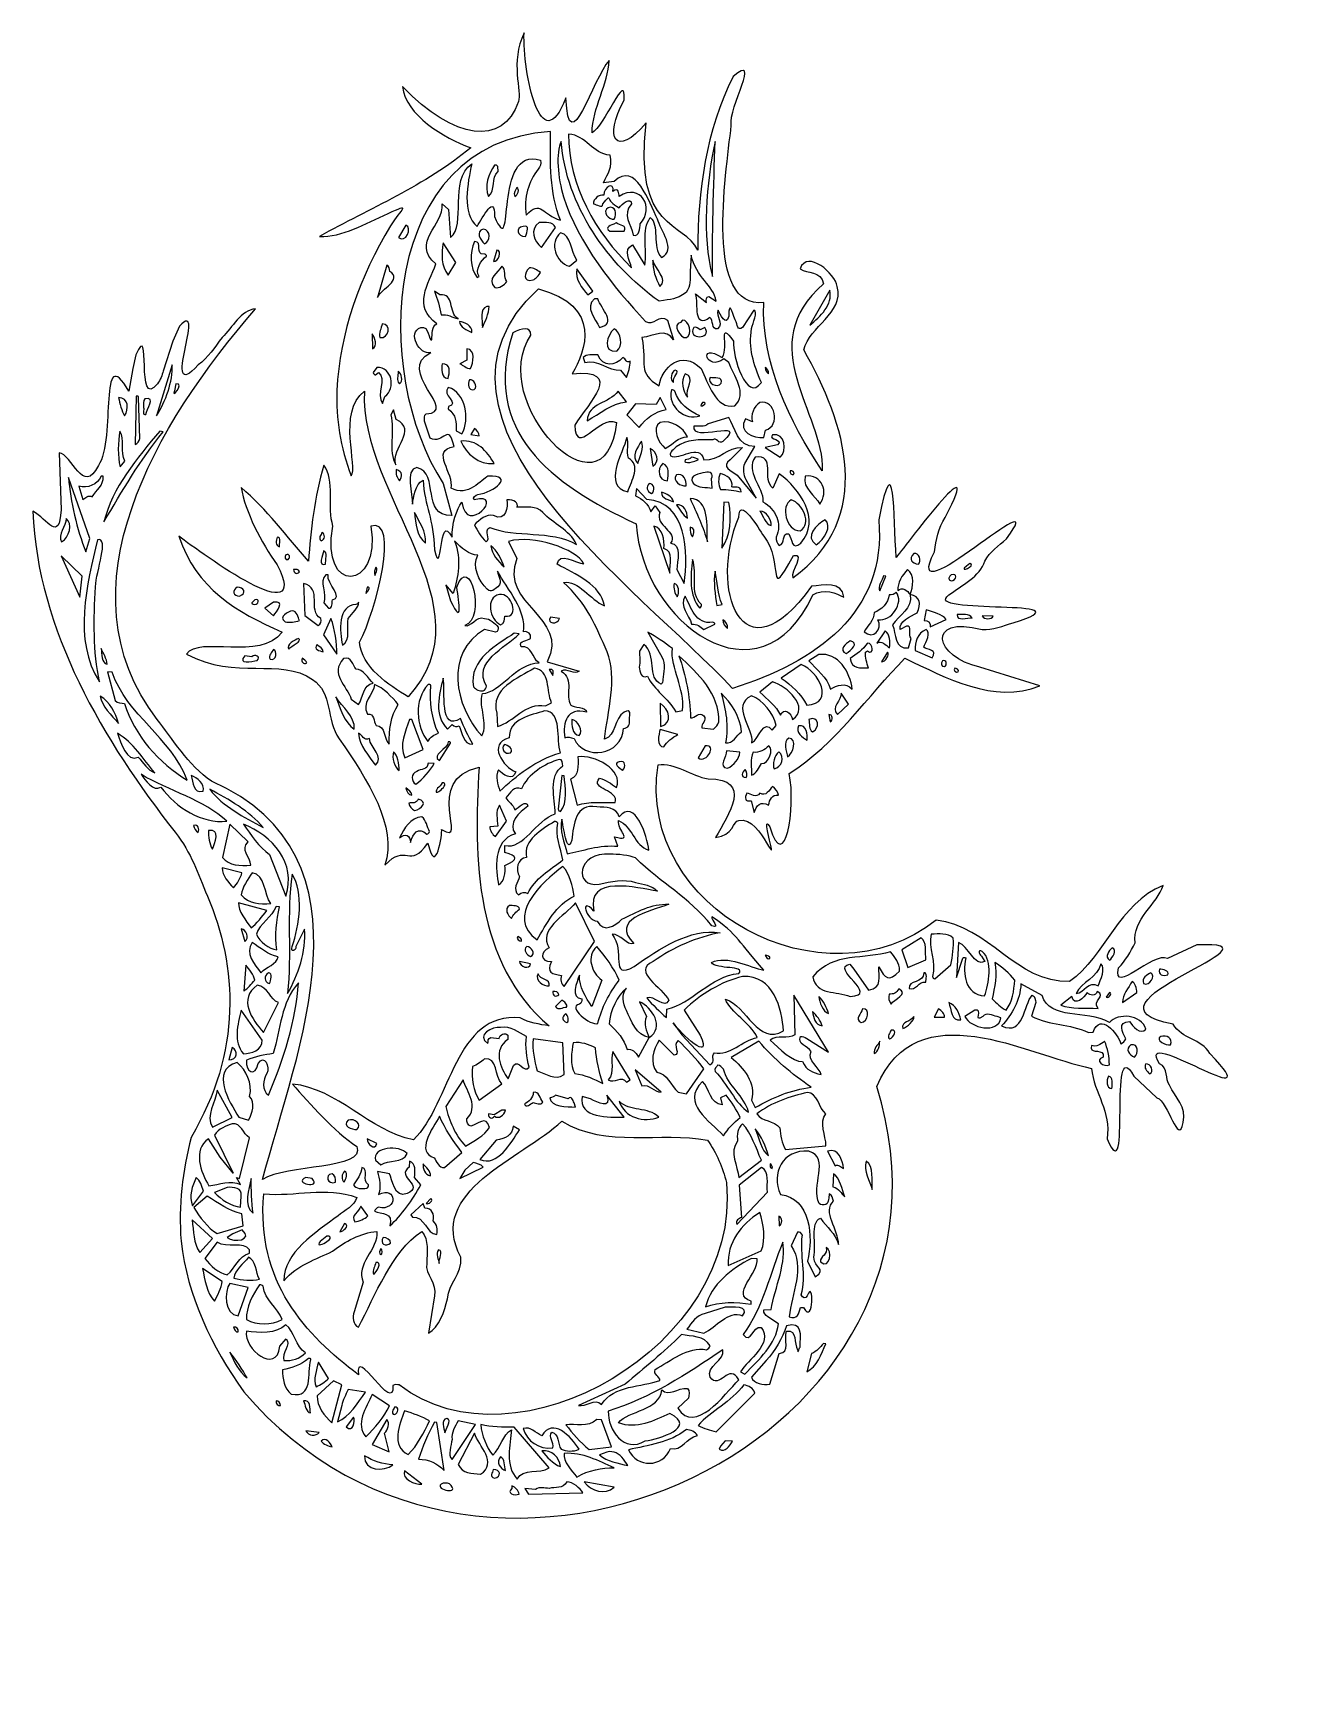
# Model space of a CAD drawing. Header units: centimetres. Extents: x -6.5 to 7.3, y -9.9 to 8.1.
import ezdxf

# ---------------------------------------------------------------- set-up
doc = ezdxf.new("R2010")
doc.units = ezdxf.units.CM
doc.header["$MEASUREMENT"] = 0
doc.layers.add('Ebene 1', color=7, linetype='Continuous')

msp = doc.modelspace()

# ---------------------------------------------------------------- linework, layer by layer
at = {"layer": 'Ebene 1'}
for points, knots in [([(-2.65161, 6.16147), (-2.90053, 6.04717), (-3.15961, 5.89985), (-3.40345, 5.91001), (-3.40345, 5.91001), (-2.86243, 6.21227), (-2.23759, 6.47135), (-1.74483, 6.88283), (-1.74483, 6.88283), (-2.04455, 6.99205), (-2.45603, 7.23843), (-2.49413, 7.55339), (-2.49413, 7.55339), (-1.92771, 6.96411), (-1.38923, 6.89299), (-1.22159, 7.38829), (-1.22159, 7.38829), (-1.18349, 7.50005), (-1.31557, 7.82009), (-1.16063, 8.14267), (-1.16063, 8.14267), (-1.17333, 7.70325), (-0.97521, 6.71773), (-0.70089, 7.43147), (-0.70089, 7.43147), (-0.66787, 6.70503), (-0.40371, 7.64991), (-0.22845, 7.84041), (-0.22845, 7.84041), (-0.23607, 7.58133), (-0.41133, 7.31971), (-0.41387, 7.04793), (-0.41387, 7.04793), (-0.29195, 7.10127), (-0.03033, 7.75913), (-0.06335, 7.40353), (-0.06335, 7.40353), (-0.29195, 6.99205), (-0.15733, 6.75837), (0.18048, 7.15715), (0.18048, 7.15715), (0.03824, 5.96589), (0.59704, 6.07511), (0.74436, 5.76015), (0.74436, 5.76015), (0.74436, 6.40277), (0.8358, 7.07333), (1.13298, 7.66261), (1.13298, 7.66261), (1.45048, 7.93693), (1.0771, 7.31971), (1.11266, 7.12921), (1.11266, 7.12921), (1.04916, 6.55517), (0.82056, 5.11499), (1.46826, 5.18357), (1.46826, 5.18357), (1.4454, 4.52825), (1.74258, 3.88309), (2.11088, 3.33953), (2.11088, 3.33953), (2.1312, 3.97453), (1.34126, 4.71875), (2.12612, 5.38931), (2.12612, 5.38931), (2.09818, 5.54171), (1.94578, 5.49853), (1.86704, 5.55441), (1.86704, 5.55441), (1.94832, 5.77285), (2.25312, 5.49853), (2.27598, 5.36137), (2.27598, 5.36137), (2.34964, 5.06165), (1.96864, 4.92449), (1.90768, 4.66541), (1.90768, 4.66541), (2.36996, 3.85261), (2.69762, 2.82899), (1.7883, 2.16351), (1.7883, 2.16351), (1.76036, 2.23971), (1.92546, 2.43021), (1.79592, 2.40989), (1.79592, 2.40989), (1.49366, 1.85871), (1.69432, 2.34893), (1.46826, 2.62071), (1.46826, 2.62071), (1.41492, 2.70707), (1.19394, 3.07537), (1.19648, 2.82899), (1.19648, 2.82899), (0.86374, 2.06445), (1.22442, 0.99765), (1.99404, 2.07207), (1.99404, 2.07207), (2.1185, 2.08477), (2.32932, 2.13303), (2.3471, 1.95269), (2.3471, 1.95269), (2.2709, 1.99333), (2.12612, 2.05683), (2.00674, 1.97809), (2.00674, 1.97809), (1.4327, 0.71825), (0.13222, 1.67075), (0.07126, 2.75787), (0.07126, 2.75787), (-0.87107, 3.18713), (-1.62799, 3.78149), (-1.28509, 4.85083), (-1.28509, 4.85083), (-1.18349, 4.90671), (-1.08951, 4.92449), (-1.08443, 4.82797), (-1.08443, 4.82797), (-1.57973, 4.11169), (-0.27417, 2.71723), (-0.14717, 3.86785), (-0.14717, 3.86785), (-0.34529, 3.96183), (-0.58405, 3.47415), (-0.60437, 3.83991), (-0.60437, 3.83991), (-0.44689, 4.08629), (-0.06081, 4.45967), (-0.63231, 4.40379), (-0.63231, 4.40379), (-0.48753, 4.65017), (-0.29195, 5.14293), (-1.00315, 5.33597), (-1.00315, 5.33597), (-2.54747, 3.91357), (0.09158, 2.05429), (1.1279, 0.95193), (1.1279, 0.95193), (2.0296, 1.23387), (2.82462, 1.77997), (2.73064, 2.80105), (2.73064, 2.80105), (2.9059, 3.68497), (2.8932, 2.83407), (2.92114, 2.38957), (2.92114, 2.38957), (2.97702, 2.45053), (3.9346, 3.74593), (3.45962, 2.82645), (3.45962, 2.82645), (3.38596, 2.71215), (3.36056, 2.58261), (3.34278, 2.45053), (3.34278, 2.45053), (2.93638, 1.66821), (4.66866, 3.31159), (4.13018, 2.59277), (4.13018, 2.59277), (4.0489, 2.51657), (3.9473, 2.45053), (3.89396, 2.34893), (3.89396, 2.34893), (3.84316, 2.18129), (3.63742, 2.07969), (3.50026, 1.97809), (3.50026, 1.97809), (3.17514, 1.74441), (5.11824, 1.95269), (4.20638, 1.67075), (4.20638, 1.67075), (4.09462, 1.64027), (3.97778, 1.58947), (3.86602, 1.59709), (3.86602, 1.59709), (3.2361, 1.76219), (3.34532, 1.28721), (3.83808, 1.18561), (3.83808, 1.18561), (3.83808, 1.18561), (4.49594, 0.97987), (4.49594, 0.97987), (4.49594, 0.97987), (3.99048, 0.77667), (3.46978, 1.06877), (3.01766, 1.28213), (3.01766, 1.28213), (2.61126, 0.87319), (2.2582, 0.33471), (1.74766, 0.01975), (1.74766, 0.01975), (1.8264, -0.35616), (1.70194, -1.108), (1.5343, -0.56698), (1.5343, -0.56698), (1.48604, -0.47808), (1.50636, -0.58476), (1.51398, -0.62794), (1.51398, -0.62794), (1.63844, -1.15372), (1.46064, -0.4476), (1.19394, -0.49586), (1.19394, -0.49586), (1.13298, -0.50602), (1.13552, -0.66096), (0.93994, -0.68382), (0.93994, -0.68382), (1.07964, -0.4349), (1.35904, -0.03612), (0.85866, -0.0412), (0.85866, -0.0412), (0.67324, -0.00818), (0.4929, 0.14167), (0.31002, 0.11373), (0.31002, 0.11373), (0.06364, -1.4763), (2.13882, -2.55834), (3.36056, -1.5906), (3.36056, -1.5906), (3.93714, -1.6541), (4.2394, -2.27894), (4.8236, -2.2637), (4.8236, -2.2637), (5.2173, -1.98176), (5.36462, -1.40518), (5.84976, -1.2096), (5.84976, -1.2096), (5.79134, -1.41026), (5.50686, -1.58044), (5.54242, -1.83952), (5.54242, -1.83952), (5.49416, -1.94112), (5.43574, -2.03256), (5.36208, -2.11384), (5.36208, -2.11384), (5.28842, -2.4288), (5.74054, -1.92842), (5.89802, -2.01224), (5.89802, -2.01224), (5.89802, -2.01224), (6.21806, -1.86238), (6.21806, -1.86238), (6.21806, -1.86238), (7.33058, -1.80904), (4.77026, -2.51516), (5.95898, -2.73106), (5.95898, -2.73106), (6.0555, -2.90124), (6.26886, -2.886), (6.36284, -3.05364), (6.36284, -3.05364), (7.0842, -3.79532), (5.51448, -2.70058), (5.81166, -3.1654), (5.81166, -3.1654), (5.90818, -3.21112), (5.87008, -3.33304), (5.91834, -3.40162), (5.91834, -3.40162), (5.98184, -3.5337), (6.11138, -3.64038), (6.07074, -3.81056), (6.07074, -3.81056), (6.01232, -4.0798), (5.91072, -3.58196), (5.78118, -3.53878), (5.78118, -3.53878), (5.78118, -3.53878), (5.52718, -3.30002), (5.52718, -3.30002), (5.52718, -3.30002), (5.2427, -2.77932), (5.5094, -4.61828), (5.23508, -3.98836), (5.23508, -3.98836), (5.2808, -3.69118), (5.09538, -3.48798), (5.06236, -3.2162), (5.06236, -3.2162), (4.34354, -3.06634), (3.15736, -2.37038), (2.70778, -3.41432), (2.70778, -3.41432), (3.91936, -7.25988), (-1.57211, -9.89386), (-4.23403, -6.76458), (-4.23403, -6.76458), (-4.58709, -6.26674), (-4.85379, -5.71302), (-4.92237, -5.11104), (-4.92237, -5.11104), (-4.95285, -4.71988), (-4.90459, -4.34142), (-4.81315, -3.97312), (-4.81315, -3.97312), (-4.25181, -3.03078), (-4.30515, -2.10368), (-4.63281, -1.32644), (-4.63281, -1.32644), (-4.74203, -1.06736), (-4.80553, -0.85908), (-4.98841, -0.6254), (-4.98841, -0.6254), (-5.76311, 0.36265), (-6.49971, 1.58947), (-6.54797, 2.89503), (-6.54797, 2.89503), (-6.38541, 2.80867), (-6.26095, 2.54197), (-6.23809, 2.91027), (-6.23809, 2.91027), (-6.23809, 2.91027), (-6.26095, 3.53765), (-6.26095, 3.53765), (-6.26095, 3.53765), (-6.12125, 3.52241), (-5.99679, 3.05759), (-5.82915, 3.39541), (-5.82915, 3.39541), (-5.63357, 3.69005), (-5.83423, 4.78733), (-5.49387, 4.21075), (-5.49387, 4.21075), (-5.49387, 4.21075), (-5.45323, 4.45967), (-5.45323, 4.45967), (-5.45323, 4.45967), (-5.45323, 4.45967), (-5.41767, 4.60953), (-5.41767, 4.60953), (-5.41767, 4.60953), (-5.23987, 5.02101), (-5.42783, 3.98215), (-5.18145, 4.29457), (-5.18145, 4.29457), (-5.14843, 4.33521), (-5.13065, 4.39109), (-5.11795, 4.43173), (-5.11795, 4.43173), (-5.11795, 4.43173), (-5.01381, 4.75939), (-5.01381, 4.75939), (-5.01381, 4.75939), (-5.01381, 4.75939), (-4.94015, 4.92449), (-4.94015, 4.92449), (-4.94015, 4.92449), (-4.63027, 5.25215), (-5.16367, 4.03295), (-4.73441, 4.50031), (-4.73441, 4.50031), (-4.62773, 4.58159), (-4.55407, 4.69081), (-4.47279, 4.80003), (-4.47279, 4.80003), (-4.35341, 4.91179), (-4.27467, 5.10229), (-4.10449, 5.11499), (-4.10449, 5.11499), (-5.19669, 3.86531), (-6.27873, 2.02889), (-5.18399, 0.61157), (-5.18399, 0.61157), (-5.02905, 0.41091), (-4.84109, 0.10865), (-4.58963, -0.0666), (-4.58963, -0.0666), (-2.72527, -0.88448), (-3.65999, -3.0257), (-4.02829, -4.4354), (-4.02829, -4.4354), (-3.77175, -4.26268), (-2.89545, -4.33634), (-2.99451, -4.07218), (-2.99451, -4.07218), (-3.24851, -3.90708), (-3.50759, -3.60482), (-3.70063, -3.38892), (-3.70063, -3.38892), (-3.21041, -3.43464), (-2.85481, -3.902), (-2.37475, -4.00106), (-2.37475, -4.00106), (-1.95819, -3.59466), (-1.92263, -2.59136), (-1.20127, -2.66248), (-1.20127, -2.66248), (-1.10729, -2.71836), (-0.99045, -2.73106), (-0.88631, -2.75138), (-0.88631, -2.75138), (-1.69149, -2.06558), (-1.71943, -0.92004), (-1.65339, 0.08833), (-1.65339, 0.08833), (-2.28331, -0.04374), (-1.75245, -0.79812), (-2.06487, -0.59492), (-2.06487, -0.59492), (-2.05217, -0.63048), (-2.13091, -1.13594), (-2.21473, -0.74478), (-2.21473, -0.74478), (-2.41793, -1.03688), (-2.45095, -0.73462), (-2.68717, -0.98608), (-2.68717, -0.98608), (-2.55001, -0.5619), (-2.86751, -0.06406), (-3.18755, 0.39821), (-3.18755, 0.39821), (-3.33487, 0.60903), (-3.25867, 0.90113), (-3.47965, 1.05099), (-3.47965, 1.05099), (-3.83779, 1.29483), (-4.31785, 1.03829), (-4.86395, 1.32785), (-4.86395, 1.32785), (-4.72679, 1.53359), (-4.05369, 1.24403), (-3.81493, 1.56915), (-3.81493, 1.56915), (-4.31023, 1.79013), (-4.76235, 2.04667), (-4.94523, 2.62071), (-4.94523, 2.62071), (-4.69123, 2.42767), (-3.48219, 1.54375), (-3.86827, 2.30829), (-3.86827, 2.30829), (-4.04353, 2.55213), (-4.22133, 2.89249), (-4.26197, 3.15411), (-4.26197, 3.15411), (-3.98765, 2.92043), (-3.75651, 2.61055), (-3.52537, 2.34893), (-3.52537, 2.34893), (-3.49997, 2.67913), (-3.45933, 3.05759), (-3.35773, 3.40049), (-3.35773, 3.40049), (-3.23073, 3.23793), (-3.32217, 2.93821), (-3.25613, 2.72993), (-3.25613, 2.72993), (-3.40345, 1.98317), (-2.72527, 2.01111), (-2.83957, 2.73247), (-2.83957, 2.73247), (-2.51953, 2.83407), (-2.78369, 1.80283), (-2.96403, 1.45993), (-2.96403, 1.45993), (-2.94371, 1.18561), (-2.64145, 0.98495), (-2.43317, 0.86049), (-2.43317, 0.86049), (-1.51877, 1.84347), (-2.97673, 3.07537), (-2.91069, 4.21329), (-2.91069, 4.21329), (-3.21295, 3.97961), (-2.97673, 3.37509), (-3.05547, 3.28365), (-3.05547, 3.28365), (-3.17739, 3.59861), (-3.22565, 3.91103), (-3.21295, 4.22091), (-3.21295, 4.22091), (-3.18501, 4.85083), (-2.95895, 5.47313), (-2.62621, 6.02431), (-2.62621, 6.02431), (-2.50937, 6.21735), (-2.38491, 6.28339), (-2.65161, 6.16147)], [0, 0, 0, 0, 0.00840336, 0.00840336, 0.00840336, 0.00840336, 0.01680672, 0.01680672, 0.01680672, 0.01680672, 0.02521008, 0.02521008, 0.02521008, 0.02521008, 0.03361345, 0.03361345, 0.03361345, 0.03361345, 0.04201681, 0.04201681, 0.04201681, 0.04201681, 0.05042017, 0.05042017, 0.05042017, 0.05042017, 0.05882353, 0.05882353, 0.05882353, 0.05882353, 0.06722689, 0.06722689, 0.06722689, 0.06722689, 0.07563025, 0.07563025, 0.07563025, 0.07563025, 0.08403361, 0.08403361, 0.08403361, 0.08403361, 0.09243697, 0.09243697, 0.09243697, 0.09243697, 0.10084034, 0.10084034, 0.10084034, 0.10084034, 0.1092437, 0.1092437, 0.1092437, 0.1092437, 0.11764706, 0.11764706, 0.11764706, 0.11764706, 0.12605042, 0.12605042, 0.12605042, 0.12605042, 0.13445378, 0.13445378, 0.13445378, 0.13445378, 0.14285714, 0.14285714, 0.14285714, 0.14285714, 0.1512605, 0.1512605, 0.1512605, 0.1512605, 0.15966387, 0.15966387, 0.15966387, 0.15966387, 0.16806723, 0.16806723, 0.16806723, 0.16806723, 0.17647059, 0.17647059, 0.17647059, 0.17647059, 0.18487395, 0.18487395, 0.18487395, 0.18487395, 0.19327731, 0.19327731, 0.19327731, 0.19327731, 0.20168067, 0.20168067, 0.20168067, 0.20168067, 0.21008403, 0.21008403, 0.21008403, 0.21008403, 0.21848739, 0.21848739, 0.21848739, 0.21848739, 0.22689076, 0.22689076, 0.22689076, 0.22689076, 0.23529412, 0.23529412, 0.23529412, 0.23529412, 0.24369748, 0.24369748, 0.24369748, 0.24369748, 0.25210084, 0.25210084, 0.25210084, 0.25210084, 0.2605042, 0.2605042, 0.2605042, 0.2605042, 0.26890756, 0.26890756, 0.26890756, 0.26890756, 0.27731092, 0.27731092, 0.27731092, 0.27731092, 0.28571429, 0.28571429, 0.28571429, 0.28571429, 0.29411765, 0.29411765, 0.29411765, 0.29411765, 0.30252101, 0.30252101, 0.30252101, 0.30252101, 0.31092437, 0.31092437, 0.31092437, 0.31092437, 0.31932773, 0.31932773, 0.31932773, 0.31932773, 0.32773109, 0.32773109, 0.32773109, 0.32773109, 0.33613445, 0.33613445, 0.33613445, 0.33613445, 0.34453782, 0.34453782, 0.34453782, 0.34453782, 0.35294118, 0.35294118, 0.35294118, 0.35294118, 0.36134454, 0.36134454, 0.36134454, 0.36134454, 0.3697479, 0.3697479, 0.3697479, 0.3697479, 0.37815126, 0.37815126, 0.37815126, 0.37815126, 0.38655462, 0.38655462, 0.38655462, 0.38655462, 0.39495798, 0.39495798, 0.39495798, 0.39495798, 0.40336134, 0.40336134, 0.40336134, 0.40336134, 0.41176471, 0.41176471, 0.41176471, 0.41176471, 0.42016807, 0.42016807, 0.42016807, 0.42016807, 0.42857143, 0.42857143, 0.42857143, 0.42857143, 0.43697479, 0.43697479, 0.43697479, 0.43697479, 0.44537815, 0.44537815, 0.44537815, 0.44537815, 0.45378151, 0.45378151, 0.45378151, 0.45378151, 0.46218487, 0.46218487, 0.46218487, 0.46218487, 0.47058824, 0.47058824, 0.47058824, 0.47058824, 0.4789916, 0.4789916, 0.4789916, 0.4789916, 0.48739496, 0.48739496, 0.48739496, 0.48739496, 0.49579832, 0.49579832, 0.49579832, 0.49579832, 0.50420168, 0.50420168, 0.50420168, 0.50420168, 0.51260504, 0.51260504, 0.51260504, 0.51260504, 0.5210084, 0.5210084, 0.5210084, 0.5210084, 0.52941176, 0.52941176, 0.52941176, 0.52941176, 0.53781513, 0.53781513, 0.53781513, 0.53781513, 0.54621849, 0.54621849, 0.54621849, 0.54621849, 0.55462185, 0.55462185, 0.55462185, 0.55462185, 0.56302521, 0.56302521, 0.56302521, 0.56302521, 0.57142857, 0.57142857, 0.57142857, 0.57142857, 0.57983193, 0.57983193, 0.57983193, 0.57983193, 0.58823529, 0.58823529, 0.58823529, 0.58823529, 0.59663866, 0.59663866, 0.59663866, 0.59663866, 0.60504202, 0.60504202, 0.60504202, 0.60504202, 0.61344538, 0.61344538, 0.61344538, 0.61344538, 0.62184874, 0.62184874, 0.62184874, 0.62184874, 0.6302521, 0.6302521, 0.6302521, 0.6302521, 0.63865546, 0.63865546, 0.63865546, 0.63865546, 0.64705882, 0.64705882, 0.64705882, 0.64705882, 0.65546218, 0.65546218, 0.65546218, 0.65546218, 0.66386555, 0.66386555, 0.66386555, 0.66386555, 0.67226891, 0.67226891, 0.67226891, 0.67226891, 0.68067227, 0.68067227, 0.68067227, 0.68067227, 0.68907563, 0.68907563, 0.68907563, 0.68907563, 0.69747899, 0.69747899, 0.69747899, 0.69747899, 0.70588235, 0.70588235, 0.70588235, 0.70588235, 0.71428571, 0.71428571, 0.71428571, 0.71428571, 0.72268908, 0.72268908, 0.72268908, 0.72268908, 0.73109244, 0.73109244, 0.73109244, 0.73109244, 0.7394958, 0.7394958, 0.7394958, 0.7394958, 0.74789916, 0.74789916, 0.74789916, 0.74789916, 0.75630252, 0.75630252, 0.75630252, 0.75630252, 0.76470588, 0.76470588, 0.76470588, 0.76470588, 0.77310924, 0.77310924, 0.77310924, 0.77310924, 0.78151261, 0.78151261, 0.78151261, 0.78151261, 0.78991597, 0.78991597, 0.78991597, 0.78991597, 0.79831933, 0.79831933, 0.79831933, 0.79831933, 0.80672269, 0.80672269, 0.80672269, 0.80672269, 0.81512605, 0.81512605, 0.81512605, 0.81512605, 0.82352941, 0.82352941, 0.82352941, 0.82352941, 0.83193277, 0.83193277, 0.83193277, 0.83193277, 0.84033613, 0.84033613, 0.84033613, 0.84033613, 0.8487395, 0.8487395, 0.8487395, 0.8487395, 0.85714286, 0.85714286, 0.85714286, 0.85714286, 0.86554622, 0.86554622, 0.86554622, 0.86554622, 0.87394958, 0.87394958, 0.87394958, 0.87394958, 0.88235294, 0.88235294, 0.88235294, 0.88235294, 0.8907563, 0.8907563, 0.8907563, 0.8907563, 0.89915966, 0.89915966, 0.89915966, 0.89915966, 0.90756303, 0.90756303, 0.90756303, 0.90756303, 0.91596639, 0.91596639, 0.91596639, 0.91596639, 0.92436975, 0.92436975, 0.92436975, 0.92436975, 0.93277311, 0.93277311, 0.93277311, 0.93277311, 0.94117647, 0.94117647, 0.94117647, 0.94117647, 0.94957983, 0.94957983, 0.94957983, 0.94957983, 0.95798319, 0.95798319, 0.95798319, 0.95798319, 0.96638655, 0.96638655, 0.96638655, 0.96638655, 0.97478992, 0.97478992, 0.97478992, 0.97478992, 0.98319328, 0.98319328, 0.98319328, 0.98319328, 0.99159664, 0.99159664, 0.99159664, 0.99159664, 1, 1, 1, 1]), ([(-1.48575, 6.69233), (-1.47051, 6.69233), (-1.45527, 6.69233), (-1.44765, 6.67709), (-1.44765, 6.67709), (-1.44765, 6.67709), (-1.44511, 6.62121), (-1.44511, 6.62121), (-1.44511, 6.62121), (-1.52385, 6.55517), (-1.47051, 6.41801), (-1.54925, 6.34943), (-1.54925, 6.34943), (-1.60005, 6.45865), (-1.54671, 6.59581), (-1.48575, 6.69233)], [0, 0, 0, 0, 0.25, 0.25, 0.25, 0.25, 0.5, 0.5, 0.5, 0.5, 0.75, 0.75, 0.75, 0.75, 1, 1, 1, 1]), ([(-0.29449, 6.26561), (-0.29703, 6.21227), (-0.36815, 6.26561), (-0.39863, 6.26561), (-0.39863, 6.26561), (-0.40117, 6.32149), (-0.34021, 6.37483), (-0.28433, 6.36213), (-0.28433, 6.36213), (-0.28687, 6.45865), (-0.16495, 6.51199), (-0.18527, 6.40277), (-0.18527, 6.40277), (-0.11669, 6.45865), (-0.12177, 6.37483), (-0.11669, 6.34943), (-0.11669, 6.34943), (0.11952, 6.49929), (0.27446, 6.22497), (0.11444, 6.04717), (0.11444, 6.04717), (0.1119, 6.00653), (0.10428, 5.89731), (0.0357, 5.92525), (0.0357, 5.92525), (0.01538, 6.04717), (-0.08875, 6.14369), (0.01792, 6.26561), (0.01792, 6.26561), (0.01792, 6.34943), (-0.09129, 6.26561), (-0.11669, 6.22497), (-0.11669, 6.22497), (-0.28433, 6.30625), (-0.18781, 6.40023), (-0.29449, 6.26561)], [0, 0, 0, 0, 0.11111111, 0.11111111, 0.11111111, 0.11111111, 0.22222222, 0.22222222, 0.22222222, 0.22222222, 0.33333333, 0.33333333, 0.33333333, 0.33333333, 0.44444444, 0.44444444, 0.44444444, 0.44444444, 0.55555556, 0.55555556, 0.55555556, 0.55555556, 0.66666667, 0.66666667, 0.66666667, 0.66666667, 0.77777778, 0.77777778, 0.77777778, 0.77777778, 0.88888889, 0.88888889, 0.88888889, 0.88888889, 1, 1, 1, 1]), ([(-0.17003, 6.10051), (-0.23607, 6.08781), (-0.30973, 6.18433), (-0.23607, 6.22497), (-0.23607, 6.22497), (-0.15987, 6.25291), (-0.13701, 6.15639), (-0.17003, 6.10051)], [0, 0, 0, 0, 0.5, 0.5, 0.5, 0.5, 1, 1, 1, 1]), ([(-0.14971, 6.05733), (-0.10907, 6.02939), (-0.02271, 6.03447), (-0.06335, 5.96589), (-0.06335, 5.96589), (-0.06335, 5.96589), (-0.22083, 5.96589), (-0.22083, 5.96589), (-0.22083, 5.96589), (-0.27925, 6.01923), (-0.21575, 6.02431), (-0.14971, 6.05733)], [0, 0, 0, 0, 0.33333333, 0.33333333, 0.33333333, 0.33333333, 0.66666667, 0.66666667, 0.66666667, 0.66666667, 1, 1, 1, 1]), ([(0.57926, 4.99307), (0.65038, 4.99307), (0.69102, 4.82797), (0.6199, 4.80003), (0.6199, 4.80003), (0.54878, 4.78733), (0.45988, 4.95243), (0.5564, 4.96513), (0.5564, 4.96513), (0.5564, 4.96513), (0.57926, 4.99307), (0.57926, 4.99307)], [0, 0, 0, 0, 0.33333333, 0.33333333, 0.33333333, 0.33333333, 0.66666667, 0.66666667, 0.66666667, 0.66666667, 1, 1, 1, 1]), ([(0.70372, 4.91179), (0.73166, 4.92449), (0.74944, 4.89655), (0.7723, 4.88385), (0.7723, 4.88385), (0.7723, 4.88385), (0.8231, 4.91179), (0.8231, 4.91179), (0.8231, 4.91179), (0.90946, 4.77463), (0.6199, 4.77463), (0.70372, 4.91179)], [0, 0, 0, 0, 0.33333333, 0.33333333, 0.33333333, 0.33333333, 0.66666667, 0.66666667, 0.66666667, 0.66666667, 1, 1, 1, 1]), ([(0.88152, 4.36315), (0.92216, 4.35045), (1.02884, 4.37585), (1.0009, 4.29965), (1.0009, 4.29965), (0.96026, 4.23869), (0.84342, 4.30219), (0.88152, 4.36315)], [0, 0, 0, 0, 0.5, 0.5, 0.5, 0.5, 1, 1, 1, 1]), ([(1.77052, 3.01949), (1.89498, 2.98393), (2.0042, 2.76041), (1.86704, 2.67913), (1.86704, 2.67913), (1.71464, 2.68167), (1.6486, 2.95345), (1.77052, 3.01949)], [0, 0, 0, 0, 0.5, 0.5, 0.5, 0.5, 1, 1, 1, 1]), ([(-1.42987, 1.98063), (-1.30287, 2.01365), (-1.19873, 1.71901), (-1.37145, 1.74441), (-1.37145, 1.74441), (-1.37399, 1.70631), (-1.37399, 1.66313), (-1.41717, 1.65043), (-1.41717, 1.65043), (-1.53909, 1.70123), (-1.58735, 1.95523), (-1.42987, 1.98063)], [0, 0, 0, 0, 0.33333333, 0.33333333, 0.33333333, 0.33333333, 0.66666667, 0.66666667, 0.66666667, 0.66666667, 1, 1, 1, 1]), ([(-0.86853, 1.73425), (-0.86853, 1.73425), (-0.77201, 1.71901), (-0.77201, 1.71901), (-0.77201, 1.71901), (-0.78725, 1.65043), (-0.92187, 1.65551), (-0.86853, 1.73425)], [0, 0, 0, 0, 0.5, 0.5, 0.5, 0.5, 1, 1, 1, 1]), ([(-1.26731, 1.55645), (-1.26731, 1.55645), (-1.21397, 1.55137), (-1.21397, 1.55137), (-1.21397, 1.55137), (-1.36383, 1.39643), (-1.72959, 1.24149), (-1.57211, 0.97733), (-1.57211, 0.97733), (-1.57973, 0.95955), (-1.58481, 0.92907), (-1.60767, 0.92653), (-1.60767, 0.92653), (-1.65085, 0.91891), (-1.68895, 0.93923), (-1.71435, 0.96971), (-1.71435, 0.96971), (-1.77023, 1.26943), (-1.45019, 1.43453), (-1.26731, 1.55645)], [0, 0, 0, 0, 0.2, 0.2, 0.2, 0.2, 0.4, 0.4, 0.4, 0.4, 0.6, 0.6, 0.6, 0.6, 0.8, 0.8, 0.8, 0.8, 1, 1, 1, 1]), ([(-0.63739, 0.61157), (-0.57389, 0.60903), (-0.50023, 0.47949), (-0.55611, 0.43631), (-0.55611, 0.43631), (-0.63485, 0.44647), (-0.63739, 0.54807), (-0.63739, 0.61157)], [0, 0, 0, 0, 0.5, 0.5, 0.5, 0.5, 1, 1, 1, 1]), ([(-1.37653, 0.33725), (-1.33843, 0.33217), (-1.26731, 0.28391), (-1.31049, 0.24581), (-1.31049, 0.24581), (-1.37145, 0.22041), (-1.41717, 0.28899), (-1.37653, 0.33725)], [0, 0, 0, 0, 0.5, 0.5, 0.5, 0.5, 1, 1, 1, 1]), ([(-2.97673, -6.57662), (-3.02245, -6.23626), (-2.57795, -7.03128), (-2.59827, -6.696), (-2.59827, -6.696), (-2.58049, -6.67822), (-2.55001, -6.68584), (-2.52969, -6.68838), (-2.52969, -6.68838), (-1.25461, -7.6739), (1.2295, -6.26166), (1.05932, -4.46842), (1.05932, -4.46842), (1.02122, -4.30332), (0.9501, -4.1433), (0.85104, -4.0036), (0.85104, -4.0036), (0.33796, -3.90454), (-0.25893, -4.09504), (-0.74661, -3.79532), (-0.74661, -3.79532), (-1.19111, -4.20934), (-2.23759, -4.5624), (-1.85405, -5.28884), (-1.85405, -5.28884), (-1.83881, -5.47426), (-1.98613, -5.57078), (-2.00137, -5.7435), (-2.00137, -5.7435), (-2.02677, -5.87812), (-2.09535, -6.05846), (-2.20711, -6.11942), (-2.20711, -6.11942), (-2.20711, -6.11942), (-2.14361, -5.71302), (-2.14361, -5.71302), (-2.14361, -5.71302), (-2.10805, -5.57332), (-2.25029, -5.4768), (-2.22743, -5.35488), (-2.22743, -5.35488), (-2.22743, -5.2355), (-2.19949, -5.09834), (-2.28331, -5.00436), (-2.28331, -5.00436), (-2.61859, -5.2355), (-2.78877, -5.70286), (-2.97673, -6.05592), (-2.97673, -6.05592), (-3.03769, -6.02798), (-3.04785, -5.94162), (-3.02245, -5.88828), (-3.02245, -5.88828), (-3.02245, -5.88828), (-2.92339, -5.56316), (-2.92339, -5.56316), (-2.92339, -5.56316), (-3.01737, -5.35996), (-2.75575, -5.2101), (-2.77607, -5.00436), (-2.77607, -5.00436), (-2.95387, -5.02214), (-3.11897, -5.11358), (-3.26121, -5.2228), (-3.26121, -5.2228), (-3.43647, -5.30916), (-3.64983, -5.37266), (-3.79461, -5.54538), (-3.79461, -5.54538), (-3.80223, -5.24058), (-3.43901, -5.01198), (-3.20025, -4.83418), (-3.20025, -4.83418), (-3.12913, -4.77576), (-3.01991, -4.72496), (-2.99451, -4.63352), (-2.99451, -4.63352), (-3.33487, -4.50398), (-3.67015, -4.6259), (-4.01559, -4.59288), (-4.01559, -4.59288), (-4.10195, -5.553), (-3.55839, -6.14228), (-2.97673, -6.57662)], [0, 0, 0, 0, 0.04761905, 0.04761905, 0.04761905, 0.04761905, 0.0952381, 0.0952381, 0.0952381, 0.0952381, 0.14285714, 0.14285714, 0.14285714, 0.14285714, 0.19047619, 0.19047619, 0.19047619, 0.19047619, 0.23809524, 0.23809524, 0.23809524, 0.23809524, 0.28571429, 0.28571429, 0.28571429, 0.28571429, 0.33333333, 0.33333333, 0.33333333, 0.33333333, 0.38095238, 0.38095238, 0.38095238, 0.38095238, 0.42857143, 0.42857143, 0.42857143, 0.42857143, 0.47619048, 0.47619048, 0.47619048, 0.47619048, 0.52380952, 0.52380952, 0.52380952, 0.52380952, 0.57142857, 0.57142857, 0.57142857, 0.57142857, 0.61904762, 0.61904762, 0.61904762, 0.61904762, 0.66666667, 0.66666667, 0.66666667, 0.66666667, 0.71428571, 0.71428571, 0.71428571, 0.71428571, 0.76190476, 0.76190476, 0.76190476, 0.76190476, 0.80952381, 0.80952381, 0.80952381, 0.80952381, 0.85714286, 0.85714286, 0.85714286, 0.85714286, 0.9047619, 0.9047619, 0.9047619, 0.9047619, 0.95238095, 0.95238095, 0.95238095, 0.95238095, 1, 1, 1, 1])]:
    msp.add_open_spline(points, degree=3, knots=knots, dxfattribs=at)
at = {"layer": 'Ebene 1', "color": 7}
for points, knots in [([(-1.95057, 2.61055), (-2.10043, 2.91535), (-2.05725, 2.10763), (-2.14361, 2.47339), (-2.14361, 2.47339), (-2.15123, 2.80867), (-2.25029, 2.94837), (-2.26807, 3.23793), (-2.26807, 3.23793), (-2.35697, 3.18967), (-2.36967, 3.05251), (-2.38491, 2.97123), (-2.38491, 2.97123), (-2.37729, 3.08553), (-2.47381, 3.34969), (-2.33665, 3.37509), (-2.33665, 3.37509), (-2.07757, 3.30905), (-2.29855, 2.84169), (-1.95311, 2.84677), (-1.95311, 2.84677), (-1.95311, 2.84677), (-2.04709, 3.19983), (-2.04709, 3.19983), (-2.04709, 3.19983), (-2.83957, 4.41649), (-2.73797, 6.93871), (-0.87107, 7.06063), (-0.87107, 7.06063), (-0.87361, 6.71773), (-0.87869, 6.39007), (-0.76185, 6.08781), (-0.76185, 6.08781), (-0.95743, 6.14369), (-0.97775, 6.32149), (-1.13777, 6.14369), (-1.13777, 6.14369), (-1.16317, 6.33419), (-1.11491, 6.51199), (-1.00569, 6.64915), (-1.00569, 6.64915), (-0.98537, 6.67709), (-0.96759, 6.70503), (-0.98029, 6.74567), (-0.98029, 6.74567), (-1.50861, 6.91077), (-1.24699, 5.59505), (-1.48575, 6.12845), (-1.48575, 6.12845), (-1.47305, 6.39007), (-1.61783, 6.11575), (-1.67371, 6.01923), (-1.67371, 6.01923), (-1.84897, 6.15639), (-1.77785, 6.49929), (-1.73467, 6.70503), (-1.73467, 6.70503), (-1.98867, 6.52723), (-1.78801, 6.03447), (-1.96835, 5.89731), (-1.96835, 5.89731), (-1.96835, 5.89731), (-1.98867, 6.20465), (-1.98867, 6.20465), (-1.98867, 6.20465), (-1.98867, 6.20465), (-2.05979, 6.26561), (-2.05979, 6.26561), (-2.05979, 6.26561), (-2.03439, 6.03447), (-2.40777, 5.84143), (-2.12837, 5.60775), (-2.12837, 5.60775), (-2.20711, 5.38931), (-2.38745, 5.14293), (-2.11567, 4.95243), (-2.11567, 4.95243), (-2.17409, 4.92449), (-2.16647, 4.84321), (-2.17155, 4.77463), (-2.17155, 4.77463), (-2.21219, 4.75939), (-2.19695, 4.93719), (-2.29347, 4.91179), (-2.29347, 4.91179), (-2.44841, 4.85591), (-2.30363, 4.59683), (-2.18425, 4.63747), (-2.18425, 4.63747), (-2.58303, 4.44443), (-1.85913, 3.97453), (-2.23505, 3.96437), (-2.23505, 3.96437), (-2.26299, 3.94659), (-2.25029, 3.91103), (-2.25283, 3.88309), (-2.25283, 3.88309), (-2.25283, 3.88309), (-2.19187, 3.69513), (-2.19187, 3.69513), (-2.19187, 3.69513), (-2.03693, 3.62401), (-1.99375, 3.88055), (-1.92771, 3.60623), (-1.92771, 3.60623), (-2.19695, 3.56559), (-1.91755, 3.30143), (-1.96073, 3.14903), (-1.96073, 3.14903), (-1.77785, 3.04235), (-1.62291, 3.24809), (-1.55687, 3.27857), (-1.55687, 3.27857), (-1.25461, 3.29889), (-1.49083, 3.09823), (-1.66609, 3.08045), (-1.66609, 3.08045), (-1.68895, 3.07537), (-1.73467, 3.04235), (-1.70673, 3.01949), (-1.70673, 3.01949), (-1.35113, 3.11601), (-1.79309, 2.60801), (-1.84135, 2.99409), (-1.84135, 2.99409), (-1.89977, 2.92043), (-1.95311, 2.75787), (-1.95057, 2.61055)], [0, 0, 0, 0, 0.03125, 0.03125, 0.03125, 0.03125, 0.0625, 0.0625, 0.0625, 0.0625, 0.09375, 0.09375, 0.09375, 0.09375, 0.125, 0.125, 0.125, 0.125, 0.15625, 0.15625, 0.15625, 0.15625, 0.1875, 0.1875, 0.1875, 0.1875, 0.21875, 0.21875, 0.21875, 0.21875, 0.25, 0.25, 0.25, 0.25, 0.28125, 0.28125, 0.28125, 0.28125, 0.3125, 0.3125, 0.3125, 0.3125, 0.34375, 0.34375, 0.34375, 0.34375, 0.375, 0.375, 0.375, 0.375, 0.40625, 0.40625, 0.40625, 0.40625, 0.4375, 0.4375, 0.4375, 0.4375, 0.46875, 0.46875, 0.46875, 0.46875, 0.5, 0.5, 0.5, 0.5, 0.53125, 0.53125, 0.53125, 0.53125, 0.5625, 0.5625, 0.5625, 0.5625, 0.59375, 0.59375, 0.59375, 0.59375, 0.625, 0.625, 0.625, 0.625, 0.65625, 0.65625, 0.65625, 0.65625, 0.6875, 0.6875, 0.6875, 0.6875, 0.71875, 0.71875, 0.71875, 0.71875, 0.75, 0.75, 0.75, 0.75, 0.78125, 0.78125, 0.78125, 0.78125, 0.8125, 0.8125, 0.8125, 0.8125, 0.84375, 0.84375, 0.84375, 0.84375, 0.875, 0.875, 0.875, 0.875, 0.90625, 0.90625, 0.90625, 0.90625, 0.9375, 0.9375, 0.9375, 0.9375, 0.96875, 0.96875, 0.96875, 0.96875, 1, 1, 1, 1]), ([(0.84088, 5.18357), (0.84088, 5.18357), (0.7215, 5.28009), (0.7215, 5.28009), (0.7215, 5.28009), (0.75706, 5.17087), (0.69356, 4.88385), (0.87898, 5.02101), (0.87898, 5.02101), (0.91708, 4.99307), (0.89422, 4.88385), (0.96026, 4.89655), (0.96026, 4.89655), (1.039, 4.96513), (0.93486, 5.03371), (0.96788, 5.10229), (0.96788, 5.10229), (0.9882, 5.06165), (1.05678, 4.91179), (1.08472, 5.03371), (1.08472, 5.03371), (1.0898, 5.21659), (1.11774, 5.08451), (1.15584, 4.99561), (1.15584, 4.99561), (1.18378, 4.93465), (1.1787, 4.87115), (1.23458, 4.91179), (1.23458, 4.91179), (1.23458, 4.91179), (1.35904, 5.10229), (1.35904, 5.10229), (1.35904, 5.10229), (1.40984, 5.08451), (1.34634, 4.95751), (1.33618, 4.89909), (1.33618, 4.89909), (1.29808, 4.68573), (1.3565, 4.51047), (1.44286, 4.30727), (1.44286, 4.30727), (1.2803, 4.07867), (1.12282, 4.59683), (1.13806, 4.75939), (1.13806, 4.75939), (0.95772, 5.00577), (1.09488, 4.70605), (1.0136, 4.58159), (1.0136, 4.58159), (0.73674, 4.75939), (0.84088, 4.41649), (1.03138, 4.56889), (1.03138, 4.56889), (1.03138, 4.56889), (1.08472, 4.52825), (1.08472, 4.52825), (1.08472, 4.52825), (1.13806, 4.39109), (1.29808, 4.18027), (1.15076, 4.05073), (1.15076, 4.05073), (0.93994, 4.01009), (0.85866, 4.30727), (0.78246, 4.45967), (0.78246, 4.45967), (0.5691, 4.67811), (0.34812, 4.47237), (0.32272, 4.27171), (0.32272, 4.27171), (0.07634, 4.41649), (0.19064, 4.50031), (0.13222, 4.80003), (0.13222, 4.80003), (0.26684, 4.81527), (0.39384, 4.91179), (0.4802, 4.77463), (0.4802, 4.77463), (0.4802, 4.77463), (0.41162, 4.99307), (0.41162, 4.99307), (0.41162, 4.99307), (0.3278, 5.06165), (0.26176, 4.92449), (0.17286, 4.97783), (0.17286, 4.97783), (-0.17765, 5.34867), (-0.56881, 5.83889), (-0.72629, 6.34435), (-0.72629, 6.34435), (-0.79233, 6.55009), (-0.81265, 6.82949), (-0.75423, 6.95141), (-0.75423, 6.95141), (-0.69581, 6.25291), (-0.25131, 5.60775), (0.32018, 5.19881), (0.32018, 5.19881), (0.45988, 5.22421), (0.50052, 5.21151), (0.61736, 5.29533), (0.61736, 5.29533), (0.66816, 5.36137), (0.66054, 5.44519), (0.66054, 5.52647), (0.66054, 5.52647), (0.66054, 5.52647), (0.67324, 5.70427), (0.67324, 5.70427), (0.67324, 5.70427), (0.72658, 5.45789), (0.91962, 5.37661), (0.94756, 5.19881), (0.94756, 5.19881), (0.94756, 5.19881), (0.86628, 5.25215), (0.86628, 5.25215), (0.86628, 5.25215), (0.83326, 5.25215), (0.83834, 5.21151), (0.84088, 5.18357)], [0, 0, 0, 0, 0.03333333, 0.03333333, 0.03333333, 0.03333333, 0.06666667, 0.06666667, 0.06666667, 0.06666667, 0.1, 0.1, 0.1, 0.1, 0.13333333, 0.13333333, 0.13333333, 0.13333333, 0.16666667, 0.16666667, 0.16666667, 0.16666667, 0.2, 0.2, 0.2, 0.2, 0.23333333, 0.23333333, 0.23333333, 0.23333333, 0.26666667, 0.26666667, 0.26666667, 0.26666667, 0.3, 0.3, 0.3, 0.3, 0.33333333, 0.33333333, 0.33333333, 0.33333333, 0.36666667, 0.36666667, 0.36666667, 0.36666667, 0.4, 0.4, 0.4, 0.4, 0.43333333, 0.43333333, 0.43333333, 0.43333333, 0.46666667, 0.46666667, 0.46666667, 0.46666667, 0.5, 0.5, 0.5, 0.5, 0.53333333, 0.53333333, 0.53333333, 0.53333333, 0.56666667, 0.56666667, 0.56666667, 0.56666667, 0.6, 0.6, 0.6, 0.6, 0.63333333, 0.63333333, 0.63333333, 0.63333333, 0.66666667, 0.66666667, 0.66666667, 0.66666667, 0.7, 0.7, 0.7, 0.7, 0.73333333, 0.73333333, 0.73333333, 0.73333333, 0.76666667, 0.76666667, 0.76666667, 0.76666667, 0.8, 0.8, 0.8, 0.8, 0.83333333, 0.83333333, 0.83333333, 0.83333333, 0.86666667, 0.86666667, 0.86666667, 0.86666667, 0.9, 0.9, 0.9, 0.9, 0.93333333, 0.93333333, 0.93333333, 0.93333333, 0.96666667, 0.96666667, 0.96666667, 0.96666667, 1, 1, 1, 1]), ([(0.01792, 5.56711), (-0.37831, 5.95065), (-0.67295, 6.47135), (-0.67295, 7.03269), (-0.67295, 7.03269), (-0.47229, 7.01999), (-0.41641, 6.81425), (-0.21575, 6.80155), (-0.21575, 6.80155), (-0.19035, 6.66439), (-0.23353, 6.60851), (-0.28941, 6.49929), (-0.28941, 6.49929), (-0.28941, 6.49929), (-0.17257, 6.51199), (-0.17257, 6.51199), (-0.17257, 6.51199), (0.06618, 6.74567), (0.20842, 6.28085), (0.30494, 6.10051), (0.30494, 6.10051), (0.33288, 5.97859), (0.5183, 5.76015), (0.34812, 5.67887), (0.34812, 5.67887), (0.2389, 5.78809), (0.3278, 6.04717), (0.22366, 6.11575), (0.22366, 6.11575), (0.12714, 5.97859), (0.19064, 5.77285), (0.16524, 5.59505), (0.16524, 5.59505), (0.16524, 5.59505), (0.02808, 5.81603), (0.02808, 5.81603), (0.02808, 5.81603), (-0.08113, 5.76015), (0.00268, 5.65093), (0.01792, 5.56711)], [0, 0, 0, 0, 0.1, 0.1, 0.1, 0.1, 0.2, 0.2, 0.2, 0.2, 0.3, 0.3, 0.3, 0.3, 0.4, 0.4, 0.4, 0.4, 0.5, 0.5, 0.5, 0.5, 0.6, 0.6, 0.6, 0.6, 0.7, 0.7, 0.7, 0.7, 0.8, 0.8, 0.8, 0.8, 0.9, 0.9, 0.9, 0.9, 1, 1, 1, 1]), ([(0.93486, 6.95141), (0.92216, 6.48405), (0.8993, 5.87191), (0.90692, 5.47059), (0.90692, 5.47059), (0.78754, 5.92525), (0.83834, 6.48405), (0.93486, 6.95141)], [0, 0, 0, 0, 0.5, 0.5, 0.5, 0.5, 1, 1, 1, 1]), ([(-1.23937, 6.44595), (-1.20635, 6.43071), (-1.22667, 6.36213), (-1.26223, 6.34943), (-1.26223, 6.34943), (-1.28001, 6.39007), (-1.25207, 6.41801), (-1.23937, 6.44595)], [0, 0, 0, 0, 0.5, 0.5, 0.5, 0.5, 1, 1, 1, 1]), ([(-2.45857, 6.03447), (-2.37729, 6.00653), (-2.46365, 5.82873), (-2.53731, 5.89731), (-2.53731, 5.89731), (-2.53731, 5.89731), (-2.45857, 6.03447), (-2.45857, 6.03447)], [0, 0, 0, 0, 0.5, 0.5, 0.5, 0.5, 1, 1, 1, 1]), ([(-1.60767, 5.99129), (-1.52131, 5.97859), (-1.52893, 5.85413), (-1.59497, 5.82873), (-1.59497, 5.82873), (-1.64069, 5.86937), (-1.69403, 5.96589), (-1.60767, 5.99129)], [0, 0, 0, 0, 0.5, 0.5, 0.5, 0.5, 1, 1, 1, 1]), ([(-1.17079, 6.01923), (-1.09459, 6.04717), (-1.12507, 5.95065), (-1.14539, 5.91001), (-1.14539, 5.91001), (-1.23429, 5.91001), (-1.26223, 6.00653), (-1.17079, 6.01923)], [0, 0, 0, 0, 0.5, 0.5, 0.5, 0.5, 1, 1, 1, 1]), ([(-0.99299, 6.06241), (-0.92695, 6.06241), (-0.84313, 6.07511), (-0.81519, 6.00653), (-0.81519, 6.00653), (-0.81519, 6.00653), (-0.96759, 5.78809), (-0.96759, 5.78809), (-0.96759, 5.78809), (-1.05141, 5.85413), (-1.10221, 5.99129), (-0.99299, 6.06241)], [0, 0, 0, 0, 0.33333333, 0.33333333, 0.33333333, 0.33333333, 0.66666667, 0.66666667, 0.66666667, 0.66666667, 1, 1, 1, 1]), ([(-2.04709, 5.84143), (-2.04709, 5.84143), (-1.90993, 5.62299), (-1.90993, 5.62299), (-1.90993, 5.62299), (-1.90993, 5.62299), (-1.99121, 5.48583), (-1.99121, 5.48583), (-1.99121, 5.48583), (-2.07503, 5.58235), (-2.06487, 5.71697), (-2.04709, 5.84143)], [0, 0, 0, 0, 0.33333333, 0.33333333, 0.33333333, 0.33333333, 0.66666667, 0.66666667, 0.66666667, 0.66666667, 1, 1, 1, 1]), ([(-1.70419, 5.85413), (-1.60259, 5.85413), (-1.71181, 5.70427), (-1.59497, 5.71697), (-1.59497, 5.71697), (-1.58481, 5.71697), (-1.56957, 5.70427), (-1.57211, 5.69157), (-1.57211, 5.69157), (-1.63307, 5.65093), (-1.70165, 5.54171), (-1.65339, 5.47059), (-1.65339, 5.47059), (-1.65339, 5.47059), (-1.67625, 5.45789), (-1.67625, 5.45789), (-1.67625, 5.45789), (-1.75245, 5.56711), (-1.76007, 5.73221), (-1.70419, 5.85413)], [0, 0, 0, 0, 0.2, 0.2, 0.2, 0.2, 0.4, 0.4, 0.4, 0.4, 0.6, 0.6, 0.6, 0.6, 0.8, 0.8, 0.8, 0.8, 1, 1, 1, 1]), ([(-0.75931, 5.95065), (-0.63993, 5.92525), (-0.65263, 5.74491), (-0.58151, 5.65093), (-0.58151, 5.65093), (-0.58151, 5.65093), (-0.66279, 5.58235), (-0.66279, 5.58235), (-0.66279, 5.58235), (-0.81519, 5.62299), (-0.88885, 5.84143), (-0.75931, 5.95065)], [0, 0, 0, 0, 0.33333333, 0.33333333, 0.33333333, 0.33333333, 0.66666667, 0.66666667, 0.66666667, 0.66666667, 1, 1, 1, 1]), ([(-2.66431, 5.59505), (-2.64145, 5.58235), (-2.63637, 5.55441), (-2.63129, 5.52647), (-2.63129, 5.52647), (-2.49159, 5.43249), (-2.72527, 5.33597), (-2.76845, 5.23945), (-2.76845, 5.23945), (-2.76845, 5.23945), (-2.66431, 5.59505), (-2.66431, 5.59505)], [0, 0, 0, 0, 0.33333333, 0.33333333, 0.33333333, 0.33333333, 0.66666667, 0.66666667, 0.66666667, 0.66666667, 1, 1, 1, 1]), ([(-1.45781, 5.76015), (-1.39685, 5.76015), (-1.44511, 5.62299), (-1.49591, 5.63569), (-1.49591, 5.63569), (-1.49591, 5.63569), (-1.45781, 5.76015), (-1.45781, 5.76015)], [0, 0, 0, 0, 0.5, 0.5, 0.5, 0.5, 1, 1, 1, 1]), ([(0.2516, 5.65093), (0.26684, 5.56711), (0.4294, 5.43249), (0.33034, 5.36137), (0.33034, 5.36137), (0.28208, 5.44519), (0.24906, 5.55441), (0.2516, 5.65093)], [0, 0, 0, 0, 0.5, 0.5, 0.5, 0.5, 1, 1, 1, 1]), ([(-1.40447, 5.58235), (-1.35113, 5.55441), (-1.39177, 5.45789), (-1.34859, 5.41725), (-1.34859, 5.41725), (-1.37907, 5.37661), (-1.42987, 5.33597), (-1.48067, 5.34867), (-1.48067, 5.34867), (-1.57465, 5.44519), (-1.44511, 5.51377), (-1.40447, 5.58235)], [0, 0, 0, 0, 0.33333333, 0.33333333, 0.33333333, 0.33333333, 0.66666667, 0.66666667, 0.66666667, 0.66666667, 1, 1, 1, 1]), ([(-1.10221, 5.56711), (-1.05649, 5.56711), (-1.01585, 5.54171), (-0.98029, 5.51377), (-0.98029, 5.51377), (-0.99807, 5.48583), (-1.03109, 5.44519), (-1.06157, 5.43249), (-1.06157, 5.43249), (-1.17841, 5.40455), (-1.16063, 5.51377), (-1.10221, 5.56711)], [0, 0, 0, 0, 0.33333333, 0.33333333, 0.33333333, 0.33333333, 0.66666667, 0.66666667, 0.66666667, 0.66666667, 1, 1, 1, 1]), ([(-0.58151, 5.55441), (-0.58151, 5.55441), (-0.40625, 5.30803), (-0.40625, 5.30803), (-0.40625, 5.30803), (-0.40625, 5.30803), (-0.45959, 5.26739), (-0.45959, 5.26739), (-0.45959, 5.26739), (-0.52563, 5.34867), (-0.60183, 5.43249), (-0.58151, 5.55441)], [0, 0, 0, 0, 0.33333333, 0.33333333, 0.33333333, 0.33333333, 0.66666667, 0.66666667, 0.66666667, 0.66666667, 1, 1, 1, 1]), ([(-2.14361, 5.30803), (-2.14361, 5.30803), (-2.08265, 5.26739), (-2.08265, 5.26739), (-2.08265, 5.26739), (-1.92263, 5.29533), (-1.99375, 5.07435), (-1.88453, 5.00577), (-1.88453, 5.00577), (-1.94549, 5.02101), (-2.00391, 5.06165), (-2.06995, 5.04895), (-2.06995, 5.04895), (-2.08265, 5.14293), (-2.11313, 5.22421), (-2.14361, 5.30803)], [0, 0, 0, 0, 0.25, 0.25, 0.25, 0.25, 0.5, 0.5, 0.5, 0.5, 0.75, 0.75, 0.75, 0.75, 1, 1, 1, 1]), ([(1.97626, 4.93719), (1.97626, 4.93719), (2.19216, 5.32073), (2.19216, 5.32073), (2.19216, 5.32073), (2.23026, 5.15817), (2.08802, 5.03371), (1.97626, 4.93719)], [0, 0, 0, 0, 0.5, 0.5, 0.5, 0.5, 1, 1, 1, 1]), ([(-1.56703, 5.14293), (-1.56703, 5.14293), (-1.54417, 5.14293), (-1.54417, 5.14293), (-1.54417, 5.14293), (-1.54417, 5.06165), (-1.58735, 4.97783), (-1.61783, 4.91179), (-1.61783, 4.91179), (-1.61529, 4.99307), (-1.65593, 5.11499), (-1.56703, 5.14293)], [0, 0, 0, 0, 0.33333333, 0.33333333, 0.33333333, 0.33333333, 0.66666667, 0.66666667, 0.66666667, 0.66666667, 1, 1, 1, 1]), ([(-0.38847, 5.22421), (-0.38847, 5.22421), (-0.35037, 5.22421), (-0.35037, 5.22421), (-0.35037, 5.22421), (-0.31735, 5.11499), (-0.12939, 4.95243), (-0.33259, 4.91179), (-0.33259, 4.91179), (-0.37577, 5.00577), (-0.49769, 5.13023), (-0.38847, 5.22421)], [0, 0, 0, 0, 0.33333333, 0.33333333, 0.33333333, 0.33333333, 0.66666667, 0.66666667, 0.66666667, 0.66666667, 1, 1, 1, 1]), ([(-2.71765, 4.95243), (-2.60589, 4.95243), (-2.64145, 4.78733), (-2.74051, 4.80003), (-2.74051, 4.80003), (-2.75829, 4.85591), (-2.72527, 4.89655), (-2.71765, 4.95243)], [0, 0, 0, 0, 0.5, 0.5, 0.5, 0.5, 1, 1, 1, 1]), ([(-1.86929, 4.97783), (-1.81341, 4.96513), (-1.72197, 4.93719), (-1.73467, 4.85591), (-1.73467, 4.85591), (-1.78801, 4.88385), (-1.86675, 4.91179), (-1.86929, 4.97783)], [0, 0, 0, 0, 0.5, 0.5, 0.5, 0.5, 1, 1, 1, 1]), ([(-0.17003, 4.89655), (-0.09891, 4.85591), (-0.06843, 4.70605), (-0.14209, 4.65017), (-0.14209, 4.65017), (-0.30973, 4.63747), (-0.25385, 4.82797), (-0.17003, 4.89655)], [0, 0, 0, 0, 0.5, 0.5, 0.5, 0.5, 1, 1, 1, 1]), ([(-2.82687, 4.84321), (-2.79385, 4.80003), (-2.76591, 4.70605), (-2.82179, 4.67811), (-2.82179, 4.67811), (-2.82179, 4.67811), (-2.82687, 4.84321), (-2.82687, 4.84321)], [0, 0, 0, 0, 0.5, 0.5, 0.5, 0.5, 1, 1, 1, 1]), ([(-2.05979, 4.51301), (-1.96073, 4.51301), (-1.97597, 4.41649), (-1.99375, 4.35045), (-1.99375, 4.35045), (-2.07503, 4.36315), (-2.06487, 4.45967), (-2.05979, 4.51301)], [0, 0, 0, 0, 0.5, 0.5, 0.5, 0.5, 1, 1, 1, 1]), ([(-1.78801, 4.67811), (-1.68895, 4.66541), (-1.71689, 4.52825), (-1.74737, 4.45967), (-1.74737, 4.45967), (-1.79055, 4.45967), (-1.83119, 4.50031), (-1.86421, 4.51301), (-1.86421, 4.51301), (-1.86421, 4.51301), (-1.78801, 4.55365), (-1.78801, 4.55365), (-1.78801, 4.55365), (-1.78801, 4.55365), (-1.78801, 4.67811), (-1.78801, 4.67811)], [0, 0, 0, 0, 0.25, 0.25, 0.25, 0.25, 0.5, 0.5, 0.5, 0.5, 0.75, 0.75, 0.75, 0.75, 1, 1, 1, 1]), ([(0.00522, 4.54095), (-0.00239, 4.48507), (-0.01001, 4.41649), (-0.03795, 4.36315), (-0.03795, 4.36315), (-0.03795, 4.36315), (-0.10399, 4.44443), (-0.10399, 4.44443), (-0.10399, 4.44443), (-0.23099, 4.43173), (-0.35799, 4.56889), (-0.49515, 4.52825), (-0.49515, 4.52825), (-0.49515, 4.52825), (-0.51293, 4.58159), (-0.51293, 4.58159), (-0.51293, 4.58159), (-0.47737, 4.62223), (-0.40625, 4.60953), (-0.35037, 4.60953), (-0.35037, 4.60953), (-0.29449, 4.47237), (-0.15987, 4.48507), (-0.07605, 4.58159), (-0.07605, 4.58159), (-0.04049, 4.56889), (-0.04049, 4.51301), (0.00522, 4.54095)], [0, 0, 0, 0, 0.14285714, 0.14285714, 0.14285714, 0.14285714, 0.28571429, 0.28571429, 0.28571429, 0.28571429, 0.42857143, 0.42857143, 0.42857143, 0.42857143, 0.57142857, 0.57142857, 0.57142857, 0.57142857, 0.71428571, 0.71428571, 0.71428571, 0.71428571, 0.85714286, 0.85714286, 0.85714286, 0.85714286, 1, 1, 1, 1]), ([(-5.01889, 4.50031), (-5.01127, 4.32251), (-5.09255, 4.09645), (-5.19161, 3.94151), (-5.19161, 3.94151), (-5.19161, 3.94151), (-5.01889, 4.50031), (-5.01889, 4.50031)], [0, 0, 0, 0, 0.5, 0.5, 0.5, 0.5, 1, 1, 1, 1]), ([(-2.77353, 4.47237), (-2.61097, 4.48507), (-2.56271, 4.24123), (-2.68717, 4.15487), (-2.68717, 4.15487), (-2.68717, 4.15487), (-2.71257, 4.07867), (-2.71257, 4.07867), (-2.71257, 4.07867), (-2.78877, 4.17773), (-2.65669, 4.35045), (-2.75829, 4.41649), (-2.75829, 4.41649), (-2.75829, 4.41649), (-2.78877, 4.39109), (-2.78877, 4.39109), (-2.78877, 4.39109), (-2.80147, 4.39109), (-2.81163, 4.40379), (-2.81417, 4.41649), (-2.81417, 4.41649), (-2.81417, 4.41649), (-2.77353, 4.47237), (-2.77353, 4.47237)], [0, 0, 0, 0, 0.16666667, 0.16666667, 0.16666667, 0.16666667, 0.33333333, 0.33333333, 0.33333333, 0.33333333, 0.5, 0.5, 0.5, 0.5, 0.66666667, 0.66666667, 0.66666667, 0.66666667, 0.83333333, 0.83333333, 0.83333333, 0.83333333, 1, 1, 1, 1]), ([(-2.53985, 4.43173), (-2.50683, 4.40379), (-2.47889, 4.32251), (-2.52715, 4.29457), (-2.52715, 4.29457), (-2.56779, 4.33521), (-2.53985, 4.37585), (-2.53985, 4.43173)], [0, 0, 0, 0, 0.5, 0.5, 0.5, 0.5, 1, 1, 1, 1]), ([(-1.76007, 4.33521), (-1.71181, 4.35045), (-1.66355, 4.26409), (-1.70673, 4.23107), (-1.70673, 4.23107), (-1.77785, 4.21329), (-1.77531, 4.29457), (-1.76007, 4.33521)], [0, 0, 0, 0, 0.5, 0.5, 0.5, 0.5, 1, 1, 1, 1]), ([(0.49798, 4.44443), (0.55894, 4.43173), (0.46242, 4.36315), (0.4802, 4.30727), (0.4802, 4.30727), (0.4294, 4.33521), (0.45988, 4.43173), (0.49798, 4.44443)], [0, 0, 0, 0, 0.5, 0.5, 0.5, 0.5, 1, 1, 1, 1]), ([(0.6072, 4.40379), (0.72912, 4.36315), (0.60466, 4.23361), (0.6326, 4.14725), (0.6326, 4.14725), (0.57926, 4.21075), (0.5564, 4.32251), (0.6072, 4.40379)], [0, 0, 0, 0, 0.5, 0.5, 0.5, 0.5, 1, 1, 1, 1]), ([(1.4835, 4.47237), (1.5089, 4.45967), (1.52414, 4.43173), (1.5216, 4.40379), (1.5216, 4.40379), (1.4962, 4.41649), (1.48604, 4.44443), (1.4835, 4.47237)], [0, 0, 0, 0, 0.5, 0.5, 0.5, 0.5, 1, 1, 1, 1]), ([(-5.41513, 4.15741), (-5.40751, 4.15741), (-5.38465, 4.15995), (-5.38973, 4.14471), (-5.38973, 4.14471), (-5.38973, 4.14471), (-5.37449, 3.69259), (-5.37449, 3.69259), (-5.37449, 3.69259), (-5.38719, 3.66719), (-5.39735, 3.63417), (-5.42529, 3.62909), (-5.42529, 3.62909), (-5.42529, 3.62909), (-5.41513, 4.15741), (-5.41513, 4.15741)], [0, 0, 0, 0, 0.25, 0.25, 0.25, 0.25, 0.5, 0.5, 0.5, 0.5, 0.75, 0.75, 0.75, 0.75, 1, 1, 1, 1]), ([(-5.31861, 4.12947), (-5.19161, 4.15233), (-5.30591, 4.01771), (-5.30845, 3.95675), (-5.30845, 3.95675), (-5.35163, 3.94405), (-5.32623, 4.01263), (-5.33385, 4.03295), (-5.33385, 4.03295), (-5.33131, 4.06597), (-5.34147, 4.10407), (-5.31861, 4.12947)], [0, 0, 0, 0, 0.33333333, 0.33333333, 0.33333333, 0.33333333, 0.66666667, 0.66666667, 0.66666667, 0.66666667, 1, 1, 1, 1]), ([(-4.97825, 4.29457), (-4.87157, 4.30219), (-5.04429, 4.11169), (-4.99349, 4.21583), (-4.99349, 4.21583), (-4.99349, 4.21583), (-4.97825, 4.29457), (-4.97825, 4.29457)], [0, 0, 0, 0, 0.5, 0.5, 0.5, 0.5, 1, 1, 1, 1]), ([(-1.99121, 4.25393), (-1.79817, 4.19551), (-1.75245, 3.90087), (-1.84135, 3.74593), (-1.84135, 3.74593), (-1.84135, 3.74593), (-1.90485, 3.77895), (-1.90485, 3.77895), (-1.90485, 3.77895), (-1.90485, 3.87547), (-1.90231, 3.94659), (-1.99121, 4.02025), (-1.99121, 4.02025), (-1.99121, 4.02025), (-1.98867, 4.04565), (-1.98867, 4.04565), (-1.98867, 4.04565), (-1.85913, 4.07613), (-2.06995, 4.17265), (-1.99121, 4.25393)], [0, 0, 0, 0, 0.2, 0.2, 0.2, 0.2, 0.4, 0.4, 0.4, 0.4, 0.6, 0.6, 0.6, 0.6, 0.8, 0.8, 0.8, 0.8, 1, 1, 1, 1]), ([(-0.12939, 4.21329), (-0.12939, 4.21329), (-0.03795, 4.09391), (-0.03795, 4.09391), (-0.03795, 4.09391), (-0.20305, 4.07867), (-0.33259, 3.96437), (-0.46721, 3.88817), (-0.46721, 3.88817), (-0.45959, 4.08883), (-0.22591, 4.07105), (-0.12939, 4.21329)], [0, 0, 0, 0, 0.33333333, 0.33333333, 0.33333333, 0.33333333, 0.66666667, 0.66666667, 0.66666667, 0.66666667, 1, 1, 1, 1]), ([(0.45734, 4.22599), (0.47258, 4.23107), (0.48528, 4.22091), (0.49544, 4.21075), (0.49544, 4.21075), (0.52592, 4.07867), (0.66054, 3.98977), (0.76722, 3.94151), (0.76722, 3.94151), (0.60974, 3.88563), (0.40908, 4.04057), (0.45734, 4.22599)], [0, 0, 0, 0, 0.33333333, 0.33333333, 0.33333333, 0.33333333, 0.66666667, 0.66666667, 0.66666667, 0.66666667, 1, 1, 1, 1]), ([(-5.60817, 4.14471), (-5.49641, 4.13709), (-5.49387, 4.01771), (-5.54213, 3.94151), (-5.54213, 3.94151), (-5.57515, 3.99739), (-5.59293, 4.07613), (-5.60817, 4.14471)], [0, 0, 0, 0, 0.5, 0.5, 0.5, 0.5, 1, 1, 1, 1]), ([(-2.56779, 3.40303), (-2.65415, 3.55797), (-2.57541, 3.77895), (-2.62113, 3.95167), (-2.62113, 3.95167), (-2.62113, 3.95167), (-2.59319, 4.00755), (-2.59319, 4.00755), (-2.59319, 4.00755), (-2.59319, 4.00755), (-2.56271, 3.90087), (-2.56271, 3.90087), (-2.56271, 3.90087), (-2.32141, 3.78403), (-2.62113, 3.59607), (-2.56779, 3.40303)], [0, 0, 0, 0, 0.25, 0.25, 0.25, 0.25, 0.5, 0.5, 0.5, 0.5, 0.75, 0.75, 0.75, 0.75, 1, 1, 1, 1]), ([(0.33288, 4.14471), (0.33288, 4.14471), (0.39892, 4.01263), (0.39892, 4.01263), (0.39892, 4.01263), (0.27954, 3.98723), (0.17286, 3.91103), (0.10174, 3.81451), (0.10174, 3.81451), (0.10174, 3.81451), (-0.03287, 3.95167), (-0.03287, 3.95167), (-0.03287, 3.95167), (-0.03287, 3.95167), (0.06364, 4.07359), (0.06364, 4.07359), (0.06364, 4.07359), (0.06364, 4.07359), (0.2897, 4.06597), (0.2897, 4.06597), (0.2897, 4.06597), (0.2897, 4.06597), (0.33288, 4.14471), (0.33288, 4.14471)], [0, 0, 0, 0, 0.16666667, 0.16666667, 0.16666667, 0.16666667, 0.33333333, 0.33333333, 0.33333333, 0.33333333, 0.5, 0.5, 0.5, 0.5, 0.66666667, 0.66666667, 0.66666667, 0.66666667, 0.83333333, 0.83333333, 0.83333333, 0.83333333, 1, 1, 1, 1]), ([(0.7977, 4.08883), (0.87644, 4.09391), (0.7596, 4.01771), (0.78246, 4.06597), (0.78246, 4.06597), (0.78246, 4.06597), (0.7977, 4.08883), (0.7977, 4.08883)], [0, 0, 0, 0, 0.5, 0.5, 0.5, 0.5, 1, 1, 1, 1]), ([(1.42762, 4.08883), (1.59526, 4.12185), (1.65622, 3.83483), (1.48858, 3.78403), (1.48858, 3.78403), (1.48858, 3.78403), (1.4708, 3.70529), (1.4708, 3.70529), (1.4708, 3.70529), (1.35396, 3.69005), (1.18632, 3.76879), (1.2676, 3.90849), (1.2676, 3.90849), (1.2676, 3.90849), (1.3438, 3.87547), (1.3438, 3.87547), (1.3438, 3.87547), (1.32348, 3.95421), (1.3565, 4.04311), (1.42762, 4.08883)], [0, 0, 0, 0, 0.2, 0.2, 0.2, 0.2, 0.4, 0.4, 0.4, 0.4, 0.6, 0.6, 0.6, 0.6, 0.8, 0.8, 0.8, 0.8, 1, 1, 1, 1]), ([(-1.70419, 3.80181), (-1.67625, 3.78911), (-1.65085, 3.75101), (-1.65339, 3.72307), (-1.65339, 3.72307), (-1.65339, 3.72307), (-1.74229, 3.73831), (-1.74229, 3.73831), (-1.74229, 3.73831), (-1.74229, 3.73831), (-1.70419, 3.80181), (-1.70419, 3.80181)], [0, 0, 0, 0, 0.33333333, 0.33333333, 0.33333333, 0.33333333, 0.66666667, 0.66666667, 0.66666667, 0.66666667, 1, 1, 1, 1]), ([(0.33288, 3.87039), (0.45988, 3.89833), (0.58434, 3.81451), (0.6326, 3.71037), (0.6326, 3.71037), (0.531, 3.71291), (0.4675, 3.62401), (0.38876, 3.58337), (0.38876, 3.58337), (0.31256, 3.64687), (0.23636, 3.80689), (0.33288, 3.87039)], [0, 0, 0, 0, 0.33333333, 0.33333333, 0.33333333, 0.33333333, 0.66666667, 0.66666667, 0.66666667, 0.66666667, 1, 1, 1, 1]), ([(1.08726, 3.92373), (1.14822, 3.82467), (1.18124, 3.59607), (1.37174, 3.60623), (1.37174, 3.60623), (1.37174, 3.60623), (1.26252, 3.42081), (1.26252, 3.42081), (1.26252, 3.42081), (1.2422, 3.36493), (1.24474, 3.29127), (1.27776, 3.24047), (1.27776, 3.24047), (1.27776, 3.24047), (1.38444, 3.03727), (1.38444, 3.03727), (1.38444, 3.03727), (1.38444, 3.03727), (1.1787, 3.29127), (1.1787, 3.29127), (1.1787, 3.29127), (1.11266, 3.33699), (0.99582, 3.38525), (1.09996, 3.45891), (1.09996, 3.45891), (1.09996, 3.45891), (1.23458, 3.59353), (1.23458, 3.59353), (1.23458, 3.59353), (1.07202, 3.61131), (0.98312, 3.44367), (0.81294, 3.45891), (0.81294, 3.45891), (0.76468, 3.65449), (0.54116, 3.44367), (0.44718, 3.50463), (0.44718, 3.50463), (0.4294, 3.54781), (0.48528, 3.56813), (0.50814, 3.60115), (0.50814, 3.60115), (0.6199, 3.68497), (0.76722, 3.68243), (0.90946, 3.67735), (0.90946, 3.67735), (0.94756, 3.71545), (0.98058, 3.61893), (1.02122, 3.66211), (1.02122, 3.66211), (1.31332, 3.92881), (0.658, 3.63671), (0.70372, 3.82975), (0.70372, 3.82975), (0.75452, 3.83229), (0.81548, 3.81451), (0.85866, 3.85261), (0.85866, 3.85261), (0.85866, 3.85261), (1.08726, 3.92373), (1.08726, 3.92373)], [0, 0, 0, 0, 0.06666667, 0.06666667, 0.06666667, 0.06666667, 0.13333333, 0.13333333, 0.13333333, 0.13333333, 0.2, 0.2, 0.2, 0.2, 0.26666667, 0.26666667, 0.26666667, 0.26666667, 0.33333333, 0.33333333, 0.33333333, 0.33333333, 0.4, 0.4, 0.4, 0.4, 0.46666667, 0.46666667, 0.46666667, 0.46666667, 0.53333333, 0.53333333, 0.53333333, 0.53333333, 0.6, 0.6, 0.6, 0.6, 0.66666667, 0.66666667, 0.66666667, 0.66666667, 0.73333333, 0.73333333, 0.73333333, 0.73333333, 0.8, 0.8, 0.8, 0.8, 0.86666667, 0.86666667, 0.86666667, 0.86666667, 0.93333333, 0.93333333, 0.93333333, 0.93333333, 1, 1, 1, 1]), ([(-5.15605, 3.77387), (-5.15605, 3.77387), (-5.11795, 3.76625), (-5.11795, 3.76625), (-5.11795, 3.76625), (-5.37195, 3.45891), (-5.57261, 3.11093), (-5.76819, 2.77819), (-5.76819, 2.77819), (-5.67929, 3.15157), (-5.40243, 3.48177), (-5.15605, 3.77387)], [0, 0, 0, 0, 0.33333333, 0.33333333, 0.33333333, 0.33333333, 0.66666667, 0.66666667, 0.66666667, 0.66666667, 1, 1, 1, 1]), ([(-5.59293, 3.77387), (-5.53959, 3.68497), (-5.59039, 3.54527), (-5.53959, 3.44621), (-5.53959, 3.44621), (-5.53959, 3.44621), (-5.59039, 3.38271), (-5.59039, 3.38271), (-5.59039, 3.38271), (-5.62087, 3.49701), (-5.61325, 3.65195), (-5.59293, 3.77387)], [0, 0, 0, 0, 0.33333333, 0.33333333, 0.33333333, 0.33333333, 0.66666667, 0.66666667, 0.66666667, 0.66666667, 1, 1, 1, 1]), ([(-1.85405, 3.66465), (-1.68133, 3.68497), (-1.56703, 3.55543), (-1.48829, 3.42081), (-1.48829, 3.42081), (-1.65593, 3.40303), (-1.79563, 3.52495), (-1.85405, 3.66465)], [0, 0, 0, 0, 0.5, 0.5, 0.5, 0.5, 1, 1, 1, 1]), ([(-0.03287, 3.70529), (-0.00239, 3.64687), (-0.04049, 3.55543), (-0.01509, 3.47923), (-0.01509, 3.47923), (0.1246, 3.40049), (0.023, 3.24047), (-0.02271, 3.10839), (-0.02271, 3.10839), (-0.30465, 3.16935), (-0.07605, 3.53257), (-0.03287, 3.70529)], [0, 0, 0, 0, 0.33333333, 0.33333333, 0.33333333, 0.33333333, 0.66666667, 0.66666667, 0.66666667, 0.66666667, 1, 1, 1, 1]), ([(0.12714, 3.66465), (0.15762, 3.59353), (0.1119, 3.48431), (0.0865, 3.41827), (0.0865, 3.41827), (0.0103, 3.49701), (0.08904, 3.59861), (0.12714, 3.66465)], [0, 0, 0, 0, 0.5, 0.5, 0.5, 0.5, 1, 1, 1, 1]), ([(1.56478, 3.73323), (1.7121, 3.76117), (1.7248, 3.55797), (1.6486, 3.48685), (1.6486, 3.48685), (1.6486, 3.48685), (1.4835, 3.59607), (1.4835, 3.59607), (1.4835, 3.59607), (1.4835, 3.59607), (1.62066, 3.62401), (1.62066, 3.62401), (1.62066, 3.62401), (1.69432, 3.69513), (1.51144, 3.66973), (1.56478, 3.73323)], [0, 0, 0, 0, 0.25, 0.25, 0.25, 0.25, 0.5, 0.5, 0.5, 0.5, 0.75, 0.75, 0.75, 0.75, 1, 1, 1, 1]), ([(0.22366, 3.58337), (0.29478, 3.55289), (0.33542, 3.43859), (0.2516, 3.39033), (0.2516, 3.39033), (0.2516, 3.39033), (0.22366, 3.58337), (0.22366, 3.58337)], [0, 0, 0, 0, 0.5, 0.5, 0.5, 0.5, 1, 1, 1, 1]), ([(0.67578, 3.48685), (0.70372, 3.48685), (0.73928, 3.47415), (0.75452, 3.46399), (0.75452, 3.46399), (0.71896, 3.43859), (0.5818, 3.40303), (0.6072, 3.45891), (0.6072, 3.45891), (0.63006, 3.46653), (0.66308, 3.46653), (0.67578, 3.48685)], [0, 0, 0, 0, 0.33333333, 0.33333333, 0.33333333, 0.33333333, 0.66666667, 0.66666667, 0.66666667, 0.66666667, 1, 1, 1, 1]), ([(1.37428, 3.48685), (1.60796, 3.52749), (1.44286, 3.23793), (1.56986, 3.14903), (1.56986, 3.14903), (1.56986, 3.14903), (1.63844, 3.30651), (1.63844, 3.30651), (1.63844, 3.30651), (1.86958, 3.13633), (2.09818, 2.81375), (1.8772, 2.54451), (1.8772, 2.54451), (1.76798, 2.46069), (1.78576, 2.58769), (1.74258, 2.64865), (1.74258, 2.64865), (1.65876, 2.65881), (1.70956, 2.53435), (1.63844, 2.51911), (1.63844, 2.51911), (1.61304, 2.54197), (1.60288, 2.57499), (1.60542, 2.61055), (1.60542, 2.61055), (1.67654, 2.76041), (1.5978, 2.91789), (1.46064, 2.99917), (1.46064, 2.99917), (1.46572, 3.16935), (1.25998, 3.33191), (1.37428, 3.48685)], [0, 0, 0, 0, 0.125, 0.125, 0.125, 0.125, 0.25, 0.25, 0.25, 0.25, 0.375, 0.375, 0.375, 0.375, 0.5, 0.5, 0.5, 0.5, 0.625, 0.625, 0.625, 0.625, 0.75, 0.75, 0.75, 0.75, 0.875, 0.875, 0.875, 0.875, 1, 1, 1, 1]), ([(-6.15681, 3.26587), (-6.15681, 3.26587), (-5.92313, 2.59785), (-5.92313, 2.59785), (-5.92313, 2.59785), (-5.92313, 2.59785), (-5.96631, 2.45053), (-5.96631, 2.45053), (-5.96631, 2.45053), (-6.06791, 2.69691), (-6.13395, 3.00171), (-6.15681, 3.26587)], [0, 0, 0, 0, 0.33333333, 0.33333333, 0.33333333, 0.33333333, 0.66666667, 0.66666667, 0.66666667, 0.66666667, 1, 1, 1, 1]), ([(-5.79867, 3.28111), (-5.79867, 3.28111), (-5.77581, 3.27857), (-5.77581, 3.27857), (-5.77581, 3.27857), (-5.77073, 3.17443), (-5.85201, 3.13125), (-5.89773, 3.05251), (-5.89773, 3.05251), (-5.94345, 3.08045), (-5.97139, 3.03727), (-6.00187, 3.02457), (-6.00187, 3.02457), (-6.00187, 3.02457), (-6.04251, 3.16935), (-6.04251, 3.16935), (-6.04251, 3.16935), (-5.95107, 3.14141), (-5.83423, 3.18713), (-5.79867, 3.28111)], [0, 0, 0, 0, 0.2, 0.2, 0.2, 0.2, 0.4, 0.4, 0.4, 0.4, 0.6, 0.6, 0.6, 0.6, 0.8, 0.8, 0.8, 0.8, 1, 1, 1, 1]), ([(-2.56271, 3.35477), (-2.48143, 3.32175), (-2.49921, 3.28365), (-2.52715, 3.22777), (-2.52715, 3.22777), (-2.55763, 3.27349), (-2.56779, 3.29127), (-2.56271, 3.35477)], [0, 0, 0, 0, 0.5, 0.5, 0.5, 0.5, 1, 1, 1, 1]), ([(0.36082, 3.41827), (0.44718, 3.38271), (0.41924, 3.30143), (0.41162, 3.23031), (0.41162, 3.23031), (0.31256, 3.23285), (0.29478, 3.35731), (0.36082, 3.41827)], [0, 0, 0, 0, 0.5, 0.5, 0.5, 0.5, 1, 1, 1, 1]), ([(0.51068, 3.29381), (0.58942, 3.31921), (0.6199, 3.23285), (0.61736, 3.17443), (0.61736, 3.17443), (0.55894, 3.16427), (0.46242, 3.22777), (0.51068, 3.29381)], [0, 0, 0, 0, 0.5, 0.5, 0.5, 0.5, 1, 1, 1, 1]), ([(0.82564, 3.32175), (0.87898, 3.33699), (0.92724, 3.30651), (0.89422, 3.25317), (0.89422, 3.25317), (0.89422, 3.25317), (0.90438, 3.14903), (0.90438, 3.14903), (0.90438, 3.14903), (0.83834, 3.16173), (0.7469, 3.14649), (0.69356, 3.20237), (0.69356, 3.20237), (0.64022, 3.30143), (0.7723, 3.30143), (0.82564, 3.32175)], [0, 0, 0, 0, 0.25, 0.25, 0.25, 0.25, 0.5, 0.5, 0.5, 0.5, 0.75, 0.75, 0.75, 0.75, 1, 1, 1, 1]), ([(0.99074, 3.30905), (1.06186, 3.28873), (1.13806, 3.25063), (1.11774, 3.16173), (1.11774, 3.16173), (1.15076, 3.15411), (1.21172, 3.18205), (1.22188, 3.10839), (1.22188, 3.10839), (1.15076, 3.12109), (1.07202, 3.13633), (0.99582, 3.13379), (0.99582, 3.13379), (0.96788, 3.18459), (0.96788, 3.25571), (0.99074, 3.30905)], [0, 0, 0, 0, 0.25, 0.25, 0.25, 0.25, 0.5, 0.5, 0.5, 0.5, 0.75, 0.75, 0.75, 0.75, 1, 1, 1, 1]), ([(1.75782, 3.33699), (1.78322, 3.34461), (1.8137, 3.32683), (1.79592, 3.29889), (1.79592, 3.29889), (1.77306, 3.28619), (1.75274, 3.31667), (1.75782, 3.33699)], [0, 0, 0, 0, 0.5, 0.5, 0.5, 0.5, 1, 1, 1, 1]), ([(1.92292, 3.28111), (2.1058, 3.30397), (2.18708, 3.10585), (2.08294, 2.97123), (2.08294, 2.97123), (2.03468, 3.07537), (1.89244, 3.13633), (1.92292, 3.28111)], [0, 0, 0, 0, 0.5, 0.5, 0.5, 0.5, 1, 1, 1, 1]), ([(0.0738, 3.14395), (0.0738, 3.14395), (0.18556, 3.02457), (0.18556, 3.02457), (0.18556, 3.02457), (0.63006, 3.00171), (0.6453, 2.43275), (0.5945, 2.10255), (0.5945, 2.10255), (0.5945, 2.10255), (0.51576, 2.25749), (0.51576, 2.25749), (0.51576, 2.25749), (0.5183, 2.34385), (0.57672, 2.53689), (0.44718, 2.54451), (0.44718, 2.54451), (0.53354, 2.67405), (0.26684, 2.73755), (0.33034, 2.88233), (0.33034, 2.88233), (0.33034, 2.88233), (0.277, 2.95345), (0.277, 2.95345), (0.277, 2.95345), (0.277, 2.95345), (0.22874, 2.88741), (0.22874, 2.88741), (0.22874, 2.88741), (0.20588, 2.97885), (0.13984, 3.02711), (0.06364, 3.06521), (0.06364, 3.06521), (0.06364, 3.06521), (0.0738, 3.14395), (0.0738, 3.14395)], [0, 0, 0, 0, 0.11111111, 0.11111111, 0.11111111, 0.11111111, 0.22222222, 0.22222222, 0.22222222, 0.22222222, 0.33333333, 0.33333333, 0.33333333, 0.33333333, 0.44444444, 0.44444444, 0.44444444, 0.44444444, 0.55555556, 0.55555556, 0.55555556, 0.55555556, 0.66666667, 0.66666667, 0.66666667, 0.66666667, 0.77777778, 0.77777778, 0.77777778, 0.77777778, 0.88888889, 0.88888889, 0.88888889, 0.88888889, 1, 1, 1, 1]), ([(0.21096, 3.19983), (0.26938, 3.20237), (0.28208, 3.11347), (0.2389, 3.09061), (0.2389, 3.09061), (0.18302, 3.11347), (0.17794, 3.16681), (0.21096, 3.19983)], [0, 0, 0, 0, 0.5, 0.5, 0.5, 0.5, 1, 1, 1, 1]), ([(0.34812, 3.10331), (0.40146, 3.09315), (0.46496, 3.05505), (0.4802, 2.99917), (0.4802, 2.99917), (0.43956, 3.01949), (0.3405, 3.03473), (0.34812, 3.10331)], [0, 0, 0, 0, 0.5, 0.5, 0.5, 0.5, 1, 1, 1, 1]), ([(-1.34859, 3.01949), (-1.26985, 3.02711), (-1.21397, 2.98393), (-1.23937, 2.93821), (-1.23937, 2.93821), (-1.13777, 2.93567), (-1.02855, 2.96107), (-0.95489, 2.88233), (-0.95489, 2.88233), (-0.84313, 2.75533), (-0.66279, 2.69437), (-0.58405, 2.53181), (-0.58405, 2.53181), (-0.87361, 2.69437), (-1.24953, 2.60039), (-1.53655, 2.71723), (-1.53655, 2.71723), (-1.61275, 2.68167), (-1.51369, 2.59023), (-1.57719, 2.55975), (-1.57719, 2.55975), (-1.63307, 2.61309), (-1.67117, 2.67913), (-1.70419, 2.74771), (-1.70419, 2.74771), (-1.65339, 2.79851), (-1.57211, 2.86963), (-1.49591, 2.84677), (-1.49591, 2.84677), (-1.35367, 2.77819), (-1.33589, 2.94583), (-1.34859, 3.01949)], [0, 0, 0, 0, 0.125, 0.125, 0.125, 0.125, 0.25, 0.25, 0.25, 0.25, 0.375, 0.375, 0.375, 0.375, 0.5, 0.5, 0.5, 0.5, 0.625, 0.625, 0.625, 0.625, 0.75, 0.75, 0.75, 0.75, 0.875, 0.875, 0.875, 0.875, 1, 1, 1, 1]), ([(0.51068, 2.96615), (0.60212, 2.97377), (0.62752, 2.88995), (0.6326, 2.81883), (0.6326, 2.81883), (0.57926, 2.85185), (0.54878, 2.91789), (0.51068, 2.96615)], [0, 0, 0, 0, 0.5, 0.5, 0.5, 0.5, 1, 1, 1, 1]), ([(0.66054, 3.03473), (0.88152, 3.02965), (0.84088, 2.72231), (0.85104, 2.55975), (0.85104, 2.55975), (0.8104, 2.71469), (0.73166, 2.87979), (0.66054, 3.03473)], [0, 0, 0, 0, 0.5, 0.5, 0.5, 0.5, 1, 1, 1, 1]), ([(1.03138, 2.99409), (1.03138, 2.99409), (1.08472, 2.99155), (1.08472, 2.99155), (1.08472, 2.99155), (1.12028, 2.82391), (1.10758, 2.62579), (1.00852, 2.49117), (1.00852, 2.49117), (1.00852, 2.49117), (1.03138, 2.99409), (1.03138, 2.99409)], [0, 0, 0, 0, 0.33333333, 0.33333333, 0.33333333, 0.33333333, 0.66666667, 0.66666667, 0.66666667, 0.66666667, 1, 1, 1, 1]), ([(1.42762, 2.89757), (1.50128, 2.89503), (1.55716, 2.80359), (1.54954, 2.73755), (1.54954, 2.73755), (1.48858, 2.75533), (1.46064, 2.84423), (1.42762, 2.89757)], [0, 0, 0, 0, 0.5, 0.5, 0.5, 0.5, 1, 1, 1, 1]), ([(-6.18221, 2.81629), (-6.10855, 2.76295), (-6.14665, 2.60293), (-6.23301, 2.55975), (-6.23301, 2.55975), (-6.28127, 2.64103), (-6.18475, 2.72739), (-6.18221, 2.81629)], [0, 0, 0, 0, 0.5, 0.5, 0.5, 0.5, 1, 1, 1, 1]), ([(-2.36205, 2.88233), (-2.31125, 2.78073), (-2.22997, 2.67151), (-2.24013, 2.54451), (-2.24013, 2.54451), (-2.33411, 2.60801), (-2.34935, 2.76803), (-2.36205, 2.88233)], [0, 0, 0, 0, 0.5, 0.5, 0.5, 0.5, 1, 1, 1, 1]), ([(0.2643, 2.73247), (0.35828, 2.70961), (0.38368, 2.57753), (0.37352, 2.48609), (0.37352, 2.48609), (0.48528, 2.45561), (0.43448, 2.31591), (0.43956, 2.21685), (0.43956, 2.21685), (0.43956, 2.21685), (0.2643, 2.73247), (0.2643, 2.73247)], [0, 0, 0, 0, 0.33333333, 0.33333333, 0.33333333, 0.33333333, 0.66666667, 0.66666667, 0.66666667, 0.66666667, 1, 1, 1, 1]), ([(0.66054, 2.71977), (0.71896, 2.71215), (0.7088, 2.64865), (0.68594, 2.61563), (0.68594, 2.61563), (0.66562, 2.63595), (0.658, 2.68167), (0.66054, 2.71977)], [0, 0, 0, 0, 0.5, 0.5, 0.5, 0.5, 1, 1, 1, 1]), ([(2.14136, 2.80105), (2.22518, 2.74009), (2.1312, 2.58007), (2.04484, 2.52673), (2.04484, 2.52673), (1.90768, 2.61563), (2.04992, 2.74771), (2.14136, 2.80105)], [0, 0, 0, 0, 0.5, 0.5, 0.5, 0.5, 1, 1, 1, 1]), ([(-5.83931, 2.58261), (-5.70723, 2.61309), (-5.85201, 2.23971), (-5.86217, 2.06699), (-5.86217, 2.06699), (-5.87995, 1.71139), (-5.89011, 1.35325), (-5.81645, 1.02559), (-5.81645, 1.02559), (-6.11363, 1.47009), (-5.95361, 2.10255), (-5.83931, 2.58261)], [0, 0, 0, 0, 0.33333333, 0.33333333, 0.33333333, 0.33333333, 0.66666667, 0.66666667, 0.66666667, 0.66666667, 1, 1, 1, 1]), ([(-3.86827, 2.61055), (-3.82001, 2.61309), (-3.84541, 2.53435), (-3.84287, 2.50387), (-3.84287, 2.50387), (-3.89367, 2.51911), (-3.88097, 2.57499), (-3.86827, 2.61055)], [0, 0, 0, 0, 0.5, 0.5, 0.5, 0.5, 1, 1, 1, 1]), ([(-3.37551, 2.66389), (-3.33995, 2.64611), (-3.33995, 2.58261), (-3.38567, 2.57245), (-3.38567, 2.57245), (-3.42377, 2.59785), (-3.38567, 2.63595), (-3.37551, 2.66389)], [0, 0, 0, 0, 0.5, 0.5, 0.5, 0.5, 1, 1, 1, 1]), ([(-1.92263, 2.56991), (-1.84643, 2.49625), (-1.76515, 2.40989), (-1.66609, 2.41497), (-1.66609, 2.41497), (-1.73721, 2.29051), (-1.65593, 2.13303), (-1.56449, 2.03905), (-1.56449, 2.03905), (-1.51369, 1.99587), (-1.48829, 2.04159), (-1.44765, 2.06699), (-1.44765, 2.06699), (-1.38415, 2.12287), (-1.45019, 2.17875), (-1.45273, 2.23717), (-1.45273, 2.23717), (-1.34097, 2.04159), (-1.13015, 1.80029), (-1.16571, 1.57423), (-1.16571, 1.57423), (-1.11745, 1.57931), (-1.07935, 1.55137), (-1.08951, 1.50057), (-1.08951, 1.50057), (-1.11491, 1.46755), (-1.22413, 1.48533), (-1.19365, 1.40913), (-1.19365, 1.40913), (-1.06411, 1.41929), (-1.07935, 1.28721), (-0.99553, 1.23133), (-0.99553, 1.23133), (-1.25207, 1.22879), (-1.41717, 0.90367), (-1.61783, 0.89605), (-1.61783, 0.89605), (-1.65847, 0.73603), (-1.54925, 0.57601), (-1.62291, 0.43123), (-1.62291, 0.43123), (-1.92263, 0.75889), (-2.03439, 1.34055), (-1.59497, 1.59709), (-1.59497, 1.59709), (-1.59497, 1.59709), (-1.47305, 1.56915), (-1.47305, 1.56915), (-1.47305, 1.56915), (-1.44511, 1.57423), (-1.44003, 1.60217), (-1.44511, 1.62503), (-1.44511, 1.62503), (-1.48067, 1.66567), (-1.53401, 1.71901), (-1.59497, 1.71901), (-1.59497, 1.71901), (-1.68641, 1.75457), (-1.74229, 1.61487), (-1.81087, 1.64281), (-1.81087, 1.64281), (-1.57211, 1.71393), (-1.75499, 2.45561), (-1.89723, 2.06191), (-1.89723, 2.06191), (-1.87437, 1.88919), (-1.82865, 1.62503), (-1.96581, 1.91205), (-1.96581, 1.91205), (-1.96581, 1.91205), (-2.01661, 2.08731), (-2.01661, 2.08731), (-2.01661, 2.08731), (-2.01661, 2.08731), (-1.93787, 1.99333), (-1.93787, 1.99333), (-1.93787, 1.99333), (-1.87945, 2.17875), (-1.84643, 2.36163), (-1.92263, 2.56991)], [0, 0, 0, 0, 0.05, 0.05, 0.05, 0.05, 0.1, 0.1, 0.1, 0.1, 0.15, 0.15, 0.15, 0.15, 0.2, 0.2, 0.2, 0.2, 0.25, 0.25, 0.25, 0.25, 0.3, 0.3, 0.3, 0.3, 0.35, 0.35, 0.35, 0.35, 0.4, 0.4, 0.4, 0.4, 0.45, 0.45, 0.45, 0.45, 0.5, 0.5, 0.5, 0.5, 0.55, 0.55, 0.55, 0.55, 0.6, 0.6, 0.6, 0.6, 0.65, 0.65, 0.65, 0.65, 0.7, 0.7, 0.7, 0.7, 0.75, 0.75, 0.75, 0.75, 0.8, 0.8, 0.8, 0.8, 0.85, 0.85, 0.85, 0.85, 0.9, 0.9, 0.9, 0.9, 0.95, 0.95, 0.95, 0.95, 1, 1, 1, 1]), ([(-0.27925, 1.85617), (-0.43165, 1.92475), (-0.56119, 2.13811), (-0.72883, 2.11525), (-0.72883, 2.11525), (-0.47737, 1.89427), (-0.37069, 1.63011), (-0.24877, 1.35325), (-0.24877, 1.35325), (-0.13193, 1.05861), (-0.24623, 0.69539), (-0.27671, 0.39567), (-0.27671, 0.39567), (-0.14971, 0.43377), (-0.17765, 0.62173), (-0.06081, 0.69285), (-0.06081, 0.69285), (0.01538, 0.73349), (0.00268, 0.66745), (-0.00493, 0.61157), (-0.00493, 0.61157), (0.00268, 0.55061), (-0.01509, 0.52013), (-0.07097, 0.51251), (-0.07097, 0.51251), (-0.08113, 0.21533), (-0.50785, 0.15437), (-0.61199, 0.40329), (-0.61199, 0.40329), (-0.65009, 0.41599), (-0.68057, 0.42107), (-0.71359, 0.41091), (-0.71359, 0.41091), (-0.73645, 0.58109), (-0.69073, 0.74873), (-0.47483, 0.69031), (-0.47483, 0.69031), (-0.47229, 0.75635), (-0.62215, 0.73603), (-0.64755, 0.76905), (-0.64755, 0.76905), (-0.71613, 0.87065), (-0.60437, 1.04845), (-0.75423, 1.14243), (-0.75423, 1.14243), (-0.68565, 1.17799), (-0.60691, 1.09163), (-0.55611, 1.14243), (-0.55611, 1.14243), (-0.55611, 1.14243), (-0.90663, 1.24403), (-0.90663, 1.24403), (-0.90663, 1.24403), (-0.65517, 1.74187), (-1.43749, 1.86379), (-1.23937, 2.37687), (-1.23937, 2.37687), (-1.23937, 2.37687), (-1.33081, 2.56483), (-1.33081, 2.56483), (-1.33081, 2.56483), (-1.05395, 2.64103), (-0.58913, 2.48101), (-0.50277, 2.31845), (-0.50277, 2.31845), (-0.59929, 2.32607), (-0.77709, 2.46069), (-0.79741, 2.31337), (-0.79741, 2.31337), (-0.60437, 2.21431), (-0.30973, 2.08223), (-0.27925, 1.85617)], [0, 0, 0, 0, 0.05555556, 0.05555556, 0.05555556, 0.05555556, 0.11111111, 0.11111111, 0.11111111, 0.11111111, 0.16666667, 0.16666667, 0.16666667, 0.16666667, 0.22222222, 0.22222222, 0.22222222, 0.22222222, 0.27777778, 0.27777778, 0.27777778, 0.27777778, 0.33333333, 0.33333333, 0.33333333, 0.33333333, 0.38888889, 0.38888889, 0.38888889, 0.38888889, 0.44444444, 0.44444444, 0.44444444, 0.44444444, 0.5, 0.5, 0.5, 0.5, 0.55555556, 0.55555556, 0.55555556, 0.55555556, 0.61111111, 0.61111111, 0.61111111, 0.61111111, 0.66666667, 0.66666667, 0.66666667, 0.66666667, 0.72222222, 0.72222222, 0.72222222, 0.72222222, 0.77777778, 0.77777778, 0.77777778, 0.77777778, 0.83333333, 0.83333333, 0.83333333, 0.83333333, 0.88888889, 0.88888889, 0.88888889, 0.88888889, 0.94444444, 0.94444444, 0.94444444, 0.94444444, 1, 1, 1, 1]), ([(-6.23809, 2.40481), (-6.23809, 2.40481), (-6.00695, 2.18129), (-6.00695, 2.18129), (-6.00695, 2.18129), (-6.00695, 2.18129), (-6.03235, 1.95269), (-6.03235, 1.95269), (-6.03235, 1.95269), (-6.03235, 1.95269), (-6.23809, 2.40481), (-6.23809, 2.40481)], [0, 0, 0, 0, 0.33333333, 0.33333333, 0.33333333, 0.33333333, 0.66666667, 0.66666667, 0.66666667, 0.66666667, 1, 1, 1, 1]), ([(-3.77175, 2.41751), (-3.73365, 2.43529), (-3.71587, 2.38703), (-3.74889, 2.36671), (-3.74889, 2.36671), (-3.77937, 2.35401), (-3.79461, 2.39973), (-3.77175, 2.41751)], [0, 0, 0, 0, 0.5, 0.5, 0.5, 0.5, 1, 1, 1, 1]), ([(-3.36027, 2.46069), (-3.30693, 2.45053), (-3.34249, 2.35401), (-3.33741, 2.31337), (-3.33741, 2.31337), (-3.42631, 2.28797), (-3.36789, 2.41497), (-3.36027, 2.46069)], [0, 0, 0, 0, 0.5, 0.5, 0.5, 0.5, 1, 1, 1, 1]), ([(-1.52639, 2.51403), (-1.45527, 2.47085), (-1.40447, 2.36417), (-1.37907, 2.28543), (-1.37907, 2.28543), (-1.44257, 2.34385), (-1.51369, 2.42767), (-1.52639, 2.51403)], [0, 0, 0, 0, 0.5, 0.5, 0.5, 0.5, 1, 1, 1, 1]), ([(0.68848, 2.36417), (0.7469, 2.21685), (0.65038, 2.00095), (0.785, 1.87141), (0.785, 1.87141), (0.79008, 1.85363), (0.77992, 1.84347), (0.76722, 1.83331), (0.76722, 1.83331), (0.64784, 1.96539), (0.66562, 2.18891), (0.68848, 2.36417)], [0, 0, 0, 0, 0.33333333, 0.33333333, 0.33333333, 0.33333333, 0.66666667, 0.66666667, 0.66666667, 0.66666667, 1, 1, 1, 1]), ([(3.11418, 2.43275), (3.17514, 2.44545), (3.20562, 2.34639), (3.16498, 2.31337), (3.16498, 2.31337), (3.09132, 2.32607), (3.05576, 2.36671), (3.11418, 2.43275)], [0, 0, 0, 0, 0.5, 0.5, 0.5, 0.5, 1, 1, 1, 1]), ([(-3.69047, 2.25495), (-3.66761, 2.25495), (-3.62951, 2.26257), (-3.62443, 2.23209), (-3.62443, 2.23209), (-3.64983, 2.19399), (-3.68539, 2.22193), (-3.69047, 2.25495)], [0, 0, 0, 0, 0.5, 0.5, 0.5, 0.5, 1, 1, 1, 1]), ([(-3.33487, 2.19907), (-3.33487, 2.19907), (-3.30947, 2.19653), (-3.30947, 2.19653), (-3.30947, 2.19653), (-3.32725, 2.09747), (-3.13421, 1.94761), (-3.26121, 1.92221), (-3.26121, 1.92221), (-3.26883, 1.88919), (-3.25867, 1.82823), (-3.30693, 1.83077), (-3.30693, 1.83077), (-3.30693, 1.83077), (-3.35773, 1.88919), (-3.35773, 1.88919), (-3.35773, 1.88919), (-3.31455, 1.98825), (-3.41869, 2.12541), (-3.33487, 2.19907)], [0, 0, 0, 0, 0.2, 0.2, 0.2, 0.2, 0.4, 0.4, 0.4, 0.4, 0.6, 0.6, 0.6, 0.6, 0.8, 0.8, 0.8, 0.8, 1, 1, 1, 1]), ([(-2.78623, 2.28035), (-2.75575, 2.26511), (-2.79131, 2.20669), (-2.79639, 2.18891), (-2.79639, 2.18891), (-2.81163, 2.22193), (-2.79131, 2.25241), (-2.78623, 2.28035)], [0, 0, 0, 0, 0.5, 0.5, 0.5, 0.5, 1, 1, 1, 1]), ([(0.93486, 2.23971), (0.96026, 2.12541), (0.96026, 1.98063), (1.0136, 1.87395), (1.0136, 1.87395), (1.0136, 1.87395), (0.95264, 1.86125), (0.95264, 1.86125), (0.95264, 1.86125), (0.9374, 1.97809), (0.91454, 2.11271), (0.93486, 2.23971)], [0, 0, 0, 0, 0.33333333, 0.33333333, 0.33333333, 0.33333333, 0.66666667, 0.66666667, 0.66666667, 0.66666667, 1, 1, 1, 1]), ([(2.78398, 2.18637), (2.78398, 2.18637), (2.80938, 2.18129), (2.80938, 2.18129), (2.80938, 2.18129), (2.80938, 2.18129), (2.74334, 2.02127), (2.74334, 2.02127), (2.74334, 2.02127), (2.7154, 2.06445), (2.7662, 2.13557), (2.78398, 2.18637)], [0, 0, 0, 0, 0.33333333, 0.33333333, 0.33333333, 0.33333333, 0.66666667, 0.66666667, 0.66666667, 0.66666667, 1, 1, 1, 1]), ([(3.07354, 1.98063), (3.0456, 2.02635), (2.98972, 2.06953), (2.93892, 2.02635), (2.93892, 2.02635), (2.93638, 2.10763), (2.98718, 2.19653), (3.0456, 2.25495), (3.0456, 2.25495), (3.12942, 2.19907), (3.1091, 2.06699), (3.07354, 1.98063)], [0, 0, 0, 0, 0.33333333, 0.33333333, 0.33333333, 0.33333333, 0.66666667, 0.66666667, 0.66666667, 0.66666667, 1, 1, 1, 1]), ([(3.52312, 2.19907), (3.60186, 2.22193), (3.58408, 2.13557), (3.52312, 2.13049), (3.52312, 2.13049), (3.47994, 2.14319), (3.50534, 2.17875), (3.52312, 2.19907)], [0, 0, 0, 0, 0.5, 0.5, 0.5, 0.5, 1, 1, 1, 1]), ([(3.72886, 2.32353), (3.81014, 2.30067), (3.5917, 2.20923), (3.6933, 2.29305), (3.6933, 2.29305), (3.6933, 2.29305), (3.72886, 2.32353), (3.72886, 2.32353)], [0, 0, 0, 0, 0.5, 0.5, 0.5, 0.5, 1, 1, 1, 1]), ([(-4.30769, 2.06191), (-4.23403, 2.06699), (-4.19847, 1.99587), (-4.27975, 1.96539), (-4.27975, 1.96539), (-4.35341, 1.96031), (-4.36357, 2.03143), (-4.30769, 2.06191)], [0, 0, 0, 0, 0.5, 0.5, 0.5, 0.5, 1, 1, 1, 1]), ([(-3.58125, 2.10255), (-3.36027, 2.05429), (-3.54315, 1.80537), (-3.38821, 1.71901), (-3.38821, 1.71901), (-3.38313, 1.68853), (-3.39075, 1.66059), (-3.41869, 1.64281), (-3.41869, 1.64281), (-3.41869, 1.64281), (-3.56347, 1.75203), (-3.56347, 1.75203), (-3.56347, 1.75203), (-3.56347, 1.75203), (-3.58125, 2.10255), (-3.58125, 2.10255)], [0, 0, 0, 0, 0.25, 0.25, 0.25, 0.25, 0.5, 0.5, 0.5, 0.5, 0.75, 0.75, 0.75, 0.75, 1, 1, 1, 1]), ([(-2.88275, 2.06191), (-2.82687, 2.06699), (-2.88275, 2.00857), (-2.89545, 1.99333), (-2.89545, 1.99333), (-2.89545, 1.99333), (-2.88275, 2.06191), (-2.88275, 2.06191)], [0, 0, 0, 0, 0.5, 0.5, 0.5, 0.5, 1, 1, 1, 1]), ([(0.48528, 2.10255), (0.54116, 2.08985), (0.54624, 2.00349), (0.52084, 1.95777), (0.52084, 1.95777), (0.49036, 1.99079), (0.4802, 2.05175), (0.48528, 2.10255)], [0, 0, 0, 0, 0.5, 0.5, 0.5, 0.5, 1, 1, 1, 1]), ([(2.92114, 2.00857), (3.01258, 1.89173), (2.8678, 1.68345), (2.72048, 1.70377), (2.72048, 1.70377), (2.7789, 1.60471), (2.66714, 1.48025), (2.57062, 1.57423), (2.57062, 1.57423), (2.60872, 1.64281), (2.67984, 1.69869), (2.67984, 1.78505), (2.67984, 1.78505), (2.75604, 1.80791), (2.83732, 1.88919), (2.84494, 1.97809), (2.84494, 1.97809), (2.87034, 1.98063), (2.90844, 1.98063), (2.92114, 2.00857)], [0, 0, 0, 0, 0.2, 0.2, 0.2, 0.2, 0.4, 0.4, 0.4, 0.4, 0.6, 0.6, 0.6, 0.6, 0.8, 0.8, 0.8, 0.8, 1, 1, 1, 1]), ([(-4.11465, 1.92475), (-4.05623, 1.93999), (-4.06893, 1.87141), (-4.11465, 1.87141), (-4.11465, 1.87141), (-4.17307, 1.88919), (-4.13751, 1.89173), (-4.11465, 1.92475)], [0, 0, 0, 0, 0.5, 0.5, 0.5, 0.5, 1, 1, 1, 1]), ([(-3.90891, 1.89681), (-3.77429, 1.91713), (-3.87335, 1.79521), (-3.90891, 1.74695), (-3.90891, 1.74695), (-3.90891, 1.74695), (-4.00543, 1.83077), (-4.00543, 1.83077), (-4.00543, 1.83077), (-4.00543, 1.83077), (-3.90891, 1.89681), (-3.90891, 1.89681)], [0, 0, 0, 0, 0.33333333, 0.33333333, 0.33333333, 0.33333333, 0.66666667, 0.66666667, 0.66666667, 0.66666667, 1, 1, 1, 1]), ([(-2.97673, 1.89681), (-2.96403, 1.84601), (-3.05039, 1.77235), (-3.08849, 1.71901), (-3.08849, 1.71901), (-3.11389, 1.62249), (-3.05039, 1.49041), (-3.15199, 1.42437), (-3.15199, 1.42437), (-3.18501, 1.57423), (-3.20279, 1.87141), (-3.00467, 1.87141), (-3.00467, 1.87141), (-2.99197, 1.87395), (-2.98181, 1.88411), (-2.97673, 1.89681)], [0, 0, 0, 0, 0.25, 0.25, 0.25, 0.25, 0.5, 0.5, 0.5, 0.5, 0.75, 0.75, 0.75, 0.75, 1, 1, 1, 1]), ([(0.6072, 1.96539), (0.66562, 1.85109), (0.72404, 1.64281), (0.90946, 1.67837), (0.90946, 1.67837), (0.91962, 1.67583), (0.93486, 1.66567), (0.93232, 1.65551), (0.93232, 1.65551), (0.93232, 1.65551), (0.81294, 1.59709), (0.81294, 1.59709), (0.81294, 1.59709), (0.7723, 1.63011), (0.73674, 1.66313), (0.67832, 1.65551), (0.67832, 1.65551), (0.64784, 1.76473), (0.54116, 1.84855), (0.6072, 1.96539)], [0, 0, 0, 0, 0.2, 0.2, 0.2, 0.2, 0.4, 0.4, 0.4, 0.4, 0.6, 0.6, 0.6, 0.6, 0.8, 0.8, 0.8, 0.8, 1, 1, 1, 1]), ([(3.07354, 1.98063), (3.18784, 1.96031), (3.198, 1.87903), (3.15228, 1.77997), (3.15228, 1.77997), (3.0837, 1.74441), (2.94146, 1.68091), (2.96686, 1.59963), (2.96686, 1.59963), (2.96686, 1.59963), (3.03544, 1.63519), (3.03544, 1.63519), (3.03544, 1.63519), (3.1091, 1.65043), (3.0456, 1.53359), (3.08624, 1.50057), (3.08624, 1.50057), (3.08624, 1.50057), (3.05576, 1.39643), (3.05576, 1.39643), (3.05576, 1.39643), (2.90082, 1.37611), (2.9186, 1.55391), (2.88304, 1.64789), (2.88304, 1.64789), (2.95162, 1.75711), (3.1091, 1.82823), (3.07354, 1.98063)], [0, 0, 0, 0, 0.14285714, 0.14285714, 0.14285714, 0.14285714, 0.28571429, 0.28571429, 0.28571429, 0.28571429, 0.42857143, 0.42857143, 0.42857143, 0.42857143, 0.57142857, 0.57142857, 0.57142857, 0.57142857, 0.71428571, 0.71428571, 0.71428571, 0.71428571, 0.85714286, 0.85714286, 0.85714286, 0.85714286, 1, 1, 1, 1]), ([(3.2488, 1.81553), (3.31992, 1.78505), (3.43422, 1.76981), (3.46978, 1.70631), (3.46978, 1.70631), (3.46978, 1.70631), (3.29452, 1.62757), (3.29452, 1.62757), (3.29452, 1.62757), (3.30214, 1.67329), (3.27166, 1.70123), (3.22848, 1.69615), (3.22848, 1.69615), (3.22848, 1.69615), (3.2488, 1.81553), (3.2488, 1.81553)], [0, 0, 0, 0, 0.25, 0.25, 0.25, 0.25, 0.5, 0.5, 0.5, 0.5, 0.75, 0.75, 0.75, 0.75, 1, 1, 1, 1]), ([(-3.70317, 1.80283), (-3.64983, 1.80029), (-3.63967, 1.73171), (-3.62443, 1.69615), (-3.62443, 1.69615), (-3.67269, 1.67837), (-3.72857, 1.67075), (-3.78191, 1.68345), (-3.78191, 1.68345), (-3.86065, 1.73679), (-3.74635, 1.79521), (-3.70317, 1.80283)], [0, 0, 0, 0, 0.33333333, 0.33333333, 0.33333333, 0.33333333, 0.66666667, 0.66666667, 0.66666667, 0.66666667, 1, 1, 1, 1]), ([(-3.27899, 1.71901), (-3.23327, 1.60979), (-3.21549, 1.44215), (-3.21295, 1.32785), (-3.21295, 1.32785), (-3.21295, 1.32785), (-3.36027, 1.54121), (-3.36027, 1.54121), (-3.36027, 1.54121), (-3.36027, 1.54121), (-3.27899, 1.71901), (-3.27899, 1.71901)], [0, 0, 0, 0, 0.33333333, 0.33333333, 0.33333333, 0.33333333, 0.66666667, 0.66666667, 0.66666667, 0.66666667, 1, 1, 1, 1]), ([(1.07202, 1.60979), (1.04662, 1.63011), (1.0136, 1.66821), (1.02122, 1.70377), (1.02122, 1.70377), (1.05424, 1.68853), (1.0771, 1.64535), (1.07202, 1.60979)], [0, 0, 0, 0, 0.5, 0.5, 0.5, 0.5, 1, 1, 1, 1]), ([(3.5917, 1.76219), (3.64758, 1.75711), (3.72632, 1.77997), (3.75426, 1.72409), (3.75426, 1.72409), (3.70346, 1.73171), (3.58408, 1.68345), (3.5917, 1.76219)], [0, 0, 0, 0, 0.5, 0.5, 0.5, 0.5, 1, 1, 1, 1]), ([(3.86602, 1.74695), (3.86602, 1.74695), (3.9854, 1.74441), (3.9854, 1.74441), (3.9854, 1.74441), (3.9727, 1.70631), (3.88126, 1.70631), (3.86602, 1.74695)], [0, 0, 0, 0, 0.5, 0.5, 0.5, 0.5, 1, 1, 1, 1]), ([(-3.63459, 1.50057), (-3.58125, 1.46501), (-3.71841, 1.42437), (-3.74127, 1.38119), (-3.74127, 1.38119), (-3.77937, 1.43707), (-3.67015, 1.48025), (-3.63459, 1.50057)], [0, 0, 0, 0, 0.5, 0.5, 0.5, 0.5, 1, 1, 1, 1]), ([(0.19572, 1.56915), (0.29224, 1.52089), (0.3786, 1.45231), (0.4675, 1.38881), (0.4675, 1.38881), (0.4421, 1.17291), (0.60974, 0.94939), (0.57672, 0.71063), (0.57672, 0.71063), (0.57672, 0.71063), (0.50306, 0.69539), (0.50306, 0.69539), (0.50306, 0.69539), (0.4167, 0.85033), (0.26938, 0.92907), (0.19318, 1.08655), (0.19318, 1.08655), (0.11952, 1.05861), (0.11444, 1.13227), (0.10174, 1.18561), (0.10174, 1.18561), (0.11444, 1.24657), (0.10936, 1.29991), (0.10428, 1.36087), (0.10428, 1.36087), (0.10428, 1.36087), (0.15508, 1.43199), (0.15508, 1.43199), (0.15508, 1.43199), (0.29986, 1.32277), (0.18556, 1.06115), (0.34558, 0.99765), (0.34558, 0.99765), (0.36082, 1.01035), (0.36082, 1.03067), (0.36082, 1.04845), (0.36082, 1.04845), (0.37098, 1.12973), (0.39638, 1.21101), (0.35066, 1.29991), (0.35066, 1.29991), (0.35066, 1.29991), (0.19572, 1.56915), (0.19572, 1.56915)], [0, 0, 0, 0, 0.09090909, 0.09090909, 0.09090909, 0.09090909, 0.18181818, 0.18181818, 0.18181818, 0.18181818, 0.27272727, 0.27272727, 0.27272727, 0.27272727, 0.36363636, 0.36363636, 0.36363636, 0.36363636, 0.45454545, 0.45454545, 0.45454545, 0.45454545, 0.54545455, 0.54545455, 0.54545455, 0.54545455, 0.63636364, 0.63636364, 0.63636364, 0.63636364, 0.72727273, 0.72727273, 0.72727273, 0.72727273, 0.81818182, 0.81818182, 0.81818182, 0.81818182, 0.90909091, 0.90909091, 0.90909091, 0.90909091, 1, 1, 1, 1]), ([(2.41568, 1.47263), (2.5249, 1.45231), (2.42584, 1.36849), (2.3725, 1.33547), (2.3725, 1.33547), (2.2836, 1.37103), (2.3725, 1.44723), (2.41568, 1.47263)], [0, 0, 0, 0, 0.5, 0.5, 0.5, 0.5, 1, 1, 1, 1]), ([(2.60618, 1.44723), (2.67222, 1.45485), (2.68238, 1.30499), (2.60618, 1.36341), (2.60618, 1.36341), (2.60618, 1.36341), (2.58332, 1.34817), (2.58332, 1.34817), (2.58332, 1.34817), (2.58332, 1.28975), (2.6011, 1.22879), (2.61634, 1.17799), (2.61634, 1.17799), (2.5249, 1.17799), (2.436, 1.16021), (2.41822, 1.27959), (2.41822, 1.27959), (2.48426, 1.32785), (2.55792, 1.37611), (2.60618, 1.44723)], [0, 0, 0, 0, 0.2, 0.2, 0.2, 0.2, 0.4, 0.4, 0.4, 0.4, 0.6, 0.6, 0.6, 0.6, 0.8, 0.8, 0.8, 0.8, 1, 1, 1, 1]), ([(2.79922, 1.58185), (2.86018, 1.54629), (2.85256, 1.45993), (2.85002, 1.39643), (2.85002, 1.39643), (2.80938, 1.42437), (2.76112, 1.48533), (2.70778, 1.44977), (2.70778, 1.44977), (2.70778, 1.44977), (2.79922, 1.58185), (2.79922, 1.58185)], [0, 0, 0, 0, 0.33333333, 0.33333333, 0.33333333, 0.33333333, 0.66666667, 0.66666667, 0.66666667, 0.66666667, 1, 1, 1, 1]), ([(3.2488, 1.59709), (3.30976, 1.56915), (3.24626, 1.45993), (3.2234, 1.40405), (3.2234, 1.40405), (3.25896, 1.37357), (3.38596, 1.38119), (3.31484, 1.28721), (3.31484, 1.28721), (3.31484, 1.28721), (3.12942, 1.36849), (3.12942, 1.36849), (3.12942, 1.36849), (3.12688, 1.45993), (3.15482, 1.56153), (3.2488, 1.59709)], [0, 0, 0, 0, 0.25, 0.25, 0.25, 0.25, 0.5, 0.5, 0.5, 0.5, 0.75, 0.75, 0.75, 0.75, 1, 1, 1, 1]), ([(-5.79867, 1.39135), (-5.77835, 1.34055), (-5.73771, 1.27705), (-5.73263, 1.21609), (-5.73263, 1.21609), (-5.79613, 1.23133), (-5.79105, 1.33293), (-5.79867, 1.39135)], [0, 0, 0, 0, 0.5, 0.5, 0.5, 0.5, 1, 1, 1, 1]), ([(-4.22387, 1.31007), (-4.22387, 1.31007), (-4.14513, 1.29991), (-4.14513, 1.29991), (-4.14513, 1.29991), (-4.11465, 1.33293), (-4.03845, 1.29737), (-4.08925, 1.25927), (-4.08925, 1.25927), (-4.14513, 1.24403), (-4.30769, 1.21101), (-4.22387, 1.31007)], [0, 0, 0, 0, 0.33333333, 0.33333333, 0.33333333, 0.33333333, 0.66666667, 0.66666667, 0.66666667, 0.66666667, 1, 1, 1, 1]), ([(-3.90891, 1.37865), (-3.86319, 1.36849), (-3.87335, 1.24403), (-3.94701, 1.27197), (-3.94701, 1.27197), (-3.96479, 1.31261), (-3.92923, 1.34563), (-3.90891, 1.37865)], [0, 0, 0, 0, 0.5, 0.5, 0.5, 0.5, 1, 1, 1, 1]), ([(-3.59395, 1.28213), (-3.57363, 1.27197), (-3.55077, 1.25165), (-3.54315, 1.23133), (-3.54315, 1.23133), (-3.58379, 1.21101), (-3.60411, 1.24403), (-3.59395, 1.28213)], [0, 0, 0, 0, 0.5, 0.5, 0.5, 0.5, 1, 1, 1, 1]), ([(-3.43139, 1.43199), (-3.40599, 1.41421), (-3.36027, 1.38627), (-3.36535, 1.35325), (-3.36535, 1.35325), (-3.40091, 1.36341), (-3.47457, 1.38119), (-3.43139, 1.43199)], [0, 0, 0, 0, 0.5, 0.5, 0.5, 0.5, 1, 1, 1, 1]), ([(-2.81417, 1.00781), (-2.92593, 0.99765), (-2.92593, 0.84271), (-2.97673, 0.77667), (-2.97673, 0.77667), (-2.97673, 0.77667), (-3.05547, 0.83255), (-3.05547, 0.83255), (-3.05547, 0.83255), (-3.10119, 0.97987), (-3.29677, 1.11195), (-3.13929, 1.27959), (-3.13929, 1.27959), (-3.05039, 1.30499), (-3.04023, 1.20847), (-3.00213, 1.16275), (-3.00213, 1.16275), (-2.92847, 1.17037), (-2.87005, 1.05861), (-2.81417, 1.00781)], [0, 0, 0, 0, 0.2, 0.2, 0.2, 0.2, 0.4, 0.4, 0.4, 0.4, 0.6, 0.6, 0.6, 0.6, 0.8, 0.8, 0.8, 0.8, 1, 1, 1, 1]), ([(0.53862, 1.31007), (0.74944, 1.11195), (0.98312, 0.89605), (0.97804, 0.58363), (0.97804, 0.58363), (0.96534, 0.55061), (0.94502, 0.52775), (0.91962, 0.50489), (0.91962, 0.50489), (0.91962, 0.50489), (0.79008, 0.52013), (0.79008, 0.52013), (0.79008, 0.52013), (0.77484, 0.56585), (0.85612, 0.59887), (0.8104, 0.64967), (0.8104, 0.64967), (0.7596, 0.71063), (0.71388, 0.61665), (0.66562, 0.62935), (0.66562, 0.62935), (0.66054, 0.86811), (0.61228, 1.09163), (0.53862, 1.31007)], [0, 0, 0, 0, 0.16666667, 0.16666667, 0.16666667, 0.16666667, 0.33333333, 0.33333333, 0.33333333, 0.33333333, 0.5, 0.5, 0.5, 0.5, 0.66666667, 0.66666667, 0.66666667, 0.66666667, 0.83333333, 0.83333333, 0.83333333, 0.83333333, 1, 1, 1, 1]), ([(2.07278, 1.32277), (2.28614, 1.35325), (2.42076, 1.12465), (2.43854, 0.94431), (2.43854, 0.94431), (2.36742, 1.02813), (2.2709, 0.97987), (2.19978, 0.94431), (2.19978, 0.94431), (2.16422, 1.07385), (2.04484, 1.16275), (1.96356, 1.25419), (1.96356, 1.25419), (1.96356, 1.25419), (2.07278, 1.32277), (2.07278, 1.32277)], [0, 0, 0, 0, 0.25, 0.25, 0.25, 0.25, 0.5, 0.5, 0.5, 0.5, 0.75, 0.75, 0.75, 0.75, 1, 1, 1, 1]), ([(2.82716, 1.35071), (2.85764, 1.32277), (2.79922, 1.24149), (2.76112, 1.24403), (2.76112, 1.24403), (2.76112, 1.24403), (2.82716, 1.35071), (2.82716, 1.35071)], [0, 0, 0, 0, 0.5, 0.5, 0.5, 0.5, 1, 1, 1, 1]), ([(3.42914, 1.25419), (3.47486, 1.27451), (3.48502, 1.20847), (3.452, 1.19069), (3.452, 1.19069), (3.41644, 1.19069), (3.40374, 1.22625), (3.42914, 1.25419)], [0, 0, 0, 0, 0.5, 0.5, 0.5, 0.5, 1, 1, 1, 1]), ([(-5.73009, 1.13227), (-5.73009, 1.13227), (-5.67929, 1.12973), (-5.67929, 1.12973), (-5.67929, 1.12973), (-5.51165, 0.65221), (-5.03413, 0.41853), (-4.85633, -0.0539), (-4.85633, -0.0539), (-5.16621, 0.13151), (-5.43545, 0.43631), (-5.54213, 0.78683), (-5.54213, 0.78683), (-5.57769, 0.78937), (-5.61833, 0.78937), (-5.64373, 0.81985), (-5.64373, 0.81985), (-5.64373, 0.81985), (-5.73009, 1.13227), (-5.73009, 1.13227)], [0, 0, 0, 0, 0.2, 0.2, 0.2, 0.2, 0.4, 0.4, 0.4, 0.4, 0.6, 0.6, 0.6, 0.6, 0.8, 0.8, 0.8, 0.8, 1, 1, 1, 1]), ([(-1.04633, 1.17291), (-0.86853, 1.15513), (-0.91679, 0.91637), (-0.85837, 0.79445), (-0.85837, 0.79445), (-0.85837, 0.79445), (-0.92441, 0.76143), (-0.92441, 0.76143), (-0.92441, 0.76143), (-1.14539, 0.80207), (-1.27493, 0.58109), (-1.45273, 0.53283), (-1.45273, 0.53283), (-1.45273, 0.53283), (-1.45781, 0.68015), (-1.45781, 0.68015), (-1.45781, 0.68015), (-1.53909, 0.94431), (-1.22159, 1.06877), (-1.04633, 1.17291)], [0, 0, 0, 0, 0.2, 0.2, 0.2, 0.2, 0.4, 0.4, 0.4, 0.4, 0.6, 0.6, 0.6, 0.6, 0.8, 0.8, 0.8, 0.8, 1, 1, 1, 1]), ([(-0.88377, 1.15767), (-0.83551, 1.17291), (-0.83551, 1.12465), (-0.84313, 1.09417), (-0.84313, 1.09417), (-0.84313, 1.09417), (-0.88377, 1.15767), (-0.88377, 1.15767)], [0, 0, 0, 0, 0.5, 0.5, 0.5, 0.5, 1, 1, 1, 1]), ([(1.87974, 1.21355), (2.07532, 1.13735), (2.25312, 0.78937), (1.9407, 0.76651), (1.9407, 0.76651), (1.88228, 0.89351), (1.77052, 0.98495), (1.6613, 1.06369), (1.6613, 1.06369), (1.6613, 1.06369), (1.87974, 1.21355), (1.87974, 1.21355)], [0, 0, 0, 0, 0.33333333, 0.33333333, 0.33333333, 0.33333333, 0.66666667, 0.66666667, 0.66666667, 0.66666667, 1, 1, 1, 1]), ([(3.5663, 1.17291), (3.58408, 1.17799), (3.61456, 1.15513), (3.60186, 1.13481), (3.60186, 1.13481), (3.57646, 1.11957), (3.53836, 1.15005), (3.5663, 1.17291)], [0, 0, 0, 0, 0.5, 0.5, 0.5, 0.5, 1, 1, 1, 1]), ([(-2.80147, 0.99511), (-2.69733, 0.95701), (-2.61351, 0.85795), (-2.53985, 0.77667), (-2.53985, 0.77667), (-2.62367, 0.64459), (-2.64399, 0.49727), (-2.63891, 0.33979), (-2.63891, 0.33979), (-2.70241, 0.39313), (-2.67447, 0.54045), (-2.78369, 0.54553), (-2.78369, 0.54553), (-2.81163, 0.59379), (-2.80147, 0.68015), (-2.87767, 0.66999), (-2.87767, 0.66999), (-2.94879, 0.79445), (-2.80909, 0.88081), (-2.80147, 0.99511)], [0, 0, 0, 0, 0.2, 0.2, 0.2, 0.2, 0.4, 0.4, 0.4, 0.4, 0.6, 0.6, 0.6, 0.6, 0.8, 0.8, 0.8, 0.8, 1, 1, 1, 1]), ([(-2.21219, 0.99511), (-2.20203, 0.99511), (-2.18171, 0.99765), (-2.18425, 0.97987), (-2.18425, 0.97987), (-2.19187, 0.79445), (-2.17663, 0.62681), (-2.10043, 0.45917), (-2.10043, 0.45917), (-2.14361, 0.44901), (-2.19187, 0.41853), (-2.21473, 0.36773), (-2.21473, 0.36773), (-2.34681, 0.53791), (-2.36967, 0.82239), (-2.21219, 0.99511)], [0, 0, 0, 0, 0.25, 0.25, 0.25, 0.25, 0.5, 0.5, 0.5, 0.5, 0.75, 0.75, 0.75, 0.75, 1, 1, 1, 1]), ([(-2.04709, 1.06369), (-2.02169, 0.93415), (-2.09281, 0.46679), (-1.85659, 0.62173), (-1.85659, 0.62173), (-1.82103, 0.52521), (-1.77023, 0.42615), (-1.72197, 0.33979), (-1.72197, 0.33979), (-1.83119, 0.33217), (-1.83627, 0.47187), (-1.87183, 0.54045), (-1.87183, 0.54045), (-1.90231, 0.53029), (-1.92517, 0.53029), (-1.95057, 0.55569), (-1.95057, 0.55569), (-1.95057, 0.55569), (-2.00137, 0.50489), (-2.00137, 0.50489), (-2.00137, 0.50489), (-2.15123, 0.65729), (-2.09281, 0.88081), (-2.04709, 1.06369)], [0, 0, 0, 0, 0.16666667, 0.16666667, 0.16666667, 0.16666667, 0.33333333, 0.33333333, 0.33333333, 0.33333333, 0.5, 0.5, 0.5, 0.5, 0.66666667, 0.66666667, 0.66666667, 0.66666667, 0.83333333, 0.83333333, 0.83333333, 0.83333333, 1, 1, 1, 1]), ([(1.56478, 1.02305), (1.71972, 0.97987), (1.98134, 0.74111), (1.78576, 0.61157), (1.78576, 0.61157), (1.77306, 0.67761), (1.68924, 0.75127), (1.65114, 0.65729), (1.65114, 0.65729), (1.60542, 0.76143), (1.50636, 0.83255), (1.42762, 0.91129), (1.42762, 0.91129), (1.42762, 0.91129), (1.56478, 1.02305), (1.56478, 1.02305)], [0, 0, 0, 0, 0.25, 0.25, 0.25, 0.25, 0.5, 0.5, 0.5, 0.5, 0.75, 0.75, 0.75, 0.75, 1, 1, 1, 1]), ([(-5.60817, 0.56839), (-5.68437, 0.65729), (-5.79359, 0.75127), (-5.80883, 0.86811), (-5.80883, 0.86811), (-5.69961, 0.79953), (-5.64373, 0.68777), (-5.60817, 0.56839)], [0, 0, 0, 0, 0.5, 0.5, 0.5, 0.5, 1, 1, 1, 1]), ([(-3.22311, 0.85795), (-3.15707, 0.74873), (-3.01229, 0.64459), (-3.02245, 0.50489), (-3.02245, 0.50489), (-3.12913, 0.57601), (-3.17993, 0.73603), (-3.22311, 0.85795)], [0, 0, 0, 0, 0.5, 0.5, 0.5, 0.5, 1, 1, 1, 1]), ([(0.33288, 0.78937), (0.43194, 0.72587), (0.4802, 0.57347), (0.33796, 0.53283), (0.33796, 0.53283), (0.33796, 0.53283), (0.33288, 0.78937), (0.33288, 0.78937)], [0, 0, 0, 0, 0.5, 0.5, 0.5, 0.5, 1, 1, 1, 1]), ([(1.00344, 0.89859), (1.11266, 0.79191), (1.21426, 0.64205), (1.22442, 0.47441), (1.22442, 0.47441), (1.16854, 0.43631), (1.13298, 0.34233), (1.04916, 0.35503), (1.04916, 0.35503), (1.08726, 0.54299), (1.0517, 0.71571), (1.00344, 0.89859)], [0, 0, 0, 0, 0.33333333, 0.33333333, 0.33333333, 0.33333333, 0.66666667, 0.66666667, 0.66666667, 0.66666667, 1, 1, 1, 1]), ([(1.33364, 0.87065), (1.46064, 0.81985), (1.57748, 0.68269), (1.60542, 0.54553), (1.60542, 0.54553), (1.60542, 0.54553), (1.56224, 0.49219), (1.56224, 0.49219), (1.56224, 0.49219), (1.46572, 0.63189), (1.42254, 0.39313), (1.33618, 0.35503), (1.33618, 0.35503), (1.35904, 0.52521), (1.1025, 0.75635), (1.33364, 0.87065)], [0, 0, 0, 0, 0.25, 0.25, 0.25, 0.25, 0.5, 0.5, 0.5, 0.5, 0.75, 0.75, 0.75, 0.75, 1, 1, 1, 1]), ([(2.31916, 0.89859), (2.31916, 0.89859), (2.3979, 0.77921), (2.3979, 0.77921), (2.3979, 0.77921), (2.3979, 0.77921), (2.27852, 0.66491), (2.27852, 0.66491), (2.27852, 0.66491), (2.19724, 0.74619), (2.32678, 0.82239), (2.31916, 0.89859)], [0, 0, 0, 0, 0.33333333, 0.33333333, 0.33333333, 0.33333333, 0.66666667, 0.66666667, 0.66666667, 0.66666667, 1, 1, 1, 1]), ([(-2.41793, 0.61157), (-2.41793, 0.61157), (-2.39253, 0.60903), (-2.39253, 0.60903), (-2.39253, 0.60903), (-2.39253, 0.60903), (-2.26553, 0.28137), (-2.26553, 0.28137), (-2.26553, 0.28137), (-2.26553, 0.28137), (-2.46619, 0.18993), (-2.46619, 0.18993), (-2.46619, 0.18993), (-2.53731, 0.33471), (-2.45857, 0.47695), (-2.41793, 0.61157)], [0, 0, 0, 0, 0.25, 0.25, 0.25, 0.25, 0.5, 0.5, 0.5, 0.5, 0.75, 0.75, 0.75, 0.75, 1, 1, 1, 1]), ([(-0.93711, 0.70555), (-0.73645, 0.70555), (-0.81011, 0.38805), (-0.76185, 0.24581), (-0.76185, 0.24581), (-1.02347, 0.17215), (-1.25207, -0.01326), (-1.42733, -0.17582), (-1.42733, -0.17582), (-1.44511, -0.10216), (-1.48067, -0.0158), (-1.44003, 0.06039), (-1.44003, 0.06039), (-1.39685, 0.00959), (-1.28255, -0.07168), (-1.25207, 0.03499), (-1.25207, 0.03499), (-1.38669, 0.09087), (-1.56703, 0.34233), (-1.32319, 0.41091), (-1.32319, 0.41091), (-1.32827, 0.61919), (-1.08189, 0.65729), (-0.93711, 0.70555)], [0, 0, 0, 0, 0.16666667, 0.16666667, 0.16666667, 0.16666667, 0.33333333, 0.33333333, 0.33333333, 0.33333333, 0.5, 0.5, 0.5, 0.5, 0.66666667, 0.66666667, 0.66666667, 0.66666667, 0.83333333, 0.83333333, 0.83333333, 0.83333333, 1, 1, 1, 1]), ([(1.8518, 0.54299), (1.9407, 0.55823), (1.94832, 0.44139), (1.94578, 0.38297), (1.94578, 0.38297), (1.89498, 0.41345), (1.8137, 0.46679), (1.8518, 0.54299)], [0, 0, 0, 0, 0.5, 0.5, 0.5, 0.5, 1, 1, 1, 1]), ([(1.96356, 0.61157), (2.07786, 0.65729), (2.08802, 0.51251), (2.0042, 0.47441), (2.0042, 0.47441), (1.96102, 0.49981), (1.97372, 0.56585), (1.96356, 0.61157)], [0, 0, 0, 0, 0.5, 0.5, 0.5, 0.5, 1, 1, 1, 1]), ([(2.182, 0.66491), (2.22772, 0.66999), (2.23026, 0.59887), (2.19724, 0.58363), (2.19724, 0.58363), (2.19724, 0.58363), (2.182, 0.66491), (2.182, 0.66491)], [0, 0, 0, 0, 0.5, 0.5, 0.5, 0.5, 1, 1, 1, 1]), ([(-5.62087, 0.45917), (-5.44561, 0.35757), (-5.33639, 0.17723), (-5.21193, 0.02737), (-5.21193, 0.02737), (-5.28559, 0.05023), (-5.33893, 0.13913), (-5.39227, 0.19755), (-5.39227, 0.19755), (-5.51927, 0.13659), (-5.58277, 0.35757), (-5.62087, 0.45917)], [0, 0, 0, 0, 0.33333333, 0.33333333, 0.33333333, 0.33333333, 0.66666667, 0.66666667, 0.66666667, 0.66666667, 1, 1, 1, 1]), ([(-2.97673, 0.45917), (-2.93609, 0.44901), (-2.91577, 0.36519), (-2.85735, 0.40329), (-2.85735, 0.40329), (-2.84465, 0.29661), (-2.68971, 0.20263), (-2.78877, 0.10865), (-2.78877, 0.10865), (-2.86243, 0.21025), (-2.96911, 0.32455), (-2.97673, 0.45917)], [0, 0, 0, 0, 0.33333333, 0.33333333, 0.33333333, 0.33333333, 0.66666667, 0.66666667, 0.66666667, 0.66666667, 1, 1, 1, 1]), ([(-1.99121, 0.36519), (-1.98359, 0.36519), (-1.96327, 0.36773), (-1.96581, 0.34995), (-1.96581, 0.34995), (-1.96581, 0.34995), (-2.08773, 0.15945), (-2.08773, 0.15945), (-2.08773, 0.15945), (-2.18425, 0.22549), (-1.99883, 0.28137), (-1.99121, 0.36519)], [0, 0, 0, 0, 0.33333333, 0.33333333, 0.33333333, 0.33333333, 0.66666667, 0.66666667, 0.66666667, 0.66666667, 1, 1, 1, 1]), ([(0.33288, 0.50235), (0.33288, 0.50235), (0.52592, 0.44647), (0.52592, 0.44647), (0.52592, 0.44647), (0.4675, 0.41091), (0.404, 0.37281), (0.37352, 0.30931), (0.37352, 0.30931), (0.28462, 0.31185), (0.31764, 0.44647), (0.33288, 0.50235)], [0, 0, 0, 0, 0.33333333, 0.33333333, 0.33333333, 0.33333333, 0.66666667, 0.66666667, 0.66666667, 0.66666667, 1, 1, 1, 1]), ([(1.74258, 0.40583), (1.84926, 0.40329), (1.78576, 0.23311), (1.72988, 0.20009), (1.72988, 0.20009), (1.71718, 0.25851), (1.67654, 0.36519), (1.74258, 0.40583)], [0, 0, 0, 0, 0.5, 0.5, 0.5, 0.5, 1, 1, 1, 1]), ([(-2.59319, 0.25597), (-2.54493, 0.22295), (-2.53223, 0.11881), (-2.52969, 0.05277), (-2.52969, 0.05277), (-2.58303, 0.07817), (-2.61097, 0.19501), (-2.59319, 0.25597)], [0, 0, 0, 0, 0.5, 0.5, 0.5, 0.5, 1, 1, 1, 1]), ([(-0.56881, 0.20009), (-0.38847, 0.23057), (-0.06589, 0.05531), (-0.14717, -0.13518), (-0.14717, -0.13518), (-0.20305, -0.09454), (-0.26401, -0.04882), (-0.33259, -0.03358), (-0.33259, -0.03358), (-0.44181, -0.15296), (-0.11415, -0.16312), (-0.15987, -0.30028), (-0.15987, -0.30028), (-0.30719, -0.30536), (-0.44181, -0.2825), (-0.57897, -0.32822), (-0.57897, -0.32822), (-0.57897, -0.32822), (-0.65009, -0.04374), (-0.65009, -0.04374), (-0.65009, -0.04374), (-0.55611, -0.00564), (-0.56627, 0.10357), (-0.56881, 0.20009)], [0, 0, 0, 0, 0.16666667, 0.16666667, 0.16666667, 0.16666667, 0.33333333, 0.33333333, 0.33333333, 0.33333333, 0.5, 0.5, 0.5, 0.5, 0.66666667, 0.66666667, 0.66666667, 0.66666667, 0.83333333, 0.83333333, 0.83333333, 0.83333333, 1, 1, 1, 1]), ([(0.82564, 0.32201), (0.9628, 0.33979), (0.84342, 0.12389), (0.74944, 0.18993), (0.74944, 0.18993), (0.74944, 0.18993), (0.82564, 0.32201), (0.82564, 0.32201)], [0, 0, 0, 0, 0.5, 0.5, 0.5, 0.5, 1, 1, 1, 1]), ([(1.05932, 0.26867), (1.05932, 0.26867), (1.20664, 0.25089), (1.20664, 0.25089), (1.20664, 0.25089), (1.2041, 0.17977), (1.13806, 0.10865), (1.07202, 0.07563), (1.07202, 0.07563), (0.96026, 0.08833), (1.06694, 0.20263), (1.05932, 0.26867)], [0, 0, 0, 0, 0.33333333, 0.33333333, 0.33333333, 0.33333333, 0.66666667, 0.66666667, 0.66666667, 0.66666667, 1, 1, 1, 1]), ([(1.52414, 0.32201), (1.58002, 0.29407), (1.52922, 0.11881), (1.4454, 0.12897), (1.4454, 0.12897), (1.41746, 0.08071), (1.38698, 0.01975), (1.33618, -0.00056), (1.33618, -0.00056), (1.33618, 0.08071), (1.31586, 0.17469), (1.35142, 0.25089), (1.35142, 0.25089), (1.42, 0.24327), (1.48096, 0.27629), (1.52414, 0.32201)], [0, 0, 0, 0, 0.25, 0.25, 0.25, 0.25, 0.5, 0.5, 0.5, 0.5, 0.75, 0.75, 0.75, 0.75, 1, 1, 1, 1]), ([(1.63336, 0.25597), (1.70702, 0.20009), (1.66638, 0.08833), (1.58256, 0.06801), (1.58256, 0.06801), (1.56224, 0.11881), (1.58764, 0.21787), (1.63336, 0.25597)], [0, 0, 0, 0, 0.5, 0.5, 0.5, 0.5, 1, 1, 1, 1]), ([(-5.36179, 0.00959), (-5.05699, -0.17328), (-4.66837, -0.2698), (-4.41945, -0.50602), (-4.41945, -0.50602), (-4.69631, -0.53142), (-4.97317, -0.36124), (-5.14589, -0.1301), (-5.14589, -0.1301), (-5.22717, -0.18598), (-5.31353, -0.0539), (-5.36179, 0.00959)], [0, 0, 0, 0, 0.33333333, 0.33333333, 0.33333333, 0.33333333, 0.66666667, 0.66666667, 0.66666667, 0.66666667, 1, 1, 1, 1]), ([(-2.21219, 0.13151), (-2.21219, 0.13151), (-2.14615, 0.12897), (-2.14615, 0.12897), (-2.14615, 0.12897), (-2.19187, 0.04261), (-2.26807, -0.03612), (-2.34681, -0.09962), (-2.34681, -0.09962), (-2.40015, -0.07168), (-2.40269, 0.02229), (-2.33665, 0.04007), (-2.33665, 0.04007), (-2.29093, 0.07817), (-2.21981, 0.04769), (-2.21219, 0.13151)], [0, 0, 0, 0, 0.25, 0.25, 0.25, 0.25, 0.5, 0.5, 0.5, 0.5, 0.75, 0.75, 0.75, 0.75, 1, 1, 1, 1]), ([(-0.77201, 0.17215), (-0.73645, 0.17723), (-0.74153, 0.12897), (-0.73391, 0.10357), (-0.73391, 0.10357), (-0.89901, -0.01072), (-0.82281, -0.24948), (-0.81773, -0.4222), (-0.81773, -0.4222), (-1.03363, -0.50094), (-1.16571, -0.8159), (-1.37145, -0.77272), (-1.37145, -0.77272), (-1.37145, -0.77272), (-1.37145, -0.84892), (-1.37145, -0.84892), (-1.37145, -0.84892), (-1.23175, -0.88702), (-1.21397, -0.92258), (-1.37145, -0.99116), (-1.37145, -0.99116), (-1.36129, -1.06482), (-1.37399, -1.1715), (-1.44003, -1.20452), (-1.44003, -1.20452), (-1.47051, -1.0445), (-1.50861, -0.7143), (-1.25461, -0.64318), (-1.25461, -0.64318), (-1.34351, -0.53396), (-1.21651, -0.40442), (-1.11745, -0.34092), (-1.11745, -0.34092), (-1.13015, -0.25964), (-1.22667, -0.3587), (-1.26223, -0.38156), (-1.26223, -0.38156), (-1.28001, -0.32314), (-1.33335, -0.28504), (-1.36129, -0.24948), (-1.36129, -0.24948), (-1.31303, -0.19106), (-1.26985, -0.11232), (-1.18857, -0.15042), (-1.18857, -0.15042), (-1.11999, 0.01213), (-0.93203, 0.12897), (-0.77201, 0.17215)], [0, 0, 0, 0, 0.08333333, 0.08333333, 0.08333333, 0.08333333, 0.16666667, 0.16666667, 0.16666667, 0.16666667, 0.25, 0.25, 0.25, 0.25, 0.33333333, 0.33333333, 0.33333333, 0.33333333, 0.41666667, 0.41666667, 0.41666667, 0.41666667, 0.5, 0.5, 0.5, 0.5, 0.58333333, 0.58333333, 0.58333333, 0.58333333, 0.66666667, 0.66666667, 0.66666667, 0.66666667, 0.75, 0.75, 0.75, 0.75, 0.83333333, 0.83333333, 0.83333333, 0.83333333, 0.91666667, 0.91666667, 0.91666667, 0.91666667, 1, 1, 1, 1]), ([(-0.11669, 0.14675), (-0.04303, 0.16707), (-0.04303, 0.09087), (-0.07859, 0.05277), (-0.07859, 0.05277), (-0.11161, 0.07817), (-0.19035, 0.13151), (-0.11669, 0.14675)], [0, 0, 0, 0, 0.5, 0.5, 0.5, 0.5, 1, 1, 1, 1]), ([(1.26506, 0.06293), (1.2803, 0.04515), (1.29554, -0.00818), (1.27522, -0.02596), (1.27522, -0.02596), (1.20918, -0.01834), (1.23204, 0.02991), (1.26506, 0.06293)], [0, 0, 0, 0, 0.5, 0.5, 0.5, 0.5, 1, 1, 1, 1]), ([(-4.81315, -0.0031), (-4.74457, -0.0285), (-4.66075, -0.09454), (-4.67853, -0.17582), (-4.67853, -0.17582), (-4.79283, -0.20122), (-4.78775, -0.0793), (-4.81315, -0.0031)], [0, 0, 0, 0, 0.5, 0.5, 0.5, 0.5, 1, 1, 1, 1]), ([(-4.60741, -0.15296), (-4.40167, -0.26472), (-4.16799, -0.39426), (-4.02321, -0.5746), (-4.02321, -0.5746), (-4.23149, -0.45776), (-4.46517, -0.346), (-4.60741, -0.15296)], [0, 0, 0, 0, 0.5, 0.5, 0.5, 0.5, 1, 1, 1, 1]), ([(-2.45857, -0.14026), (-2.43317, -0.15804), (-2.38745, -0.18598), (-2.39253, -0.219), (-2.39253, -0.219), (-2.42809, -0.22408), (-2.44841, -0.1682), (-2.45857, -0.14026)], [0, 0, 0, 0, 0.5, 0.5, 0.5, 0.5, 1, 1, 1, 1]), ([(-2.05979, -0.08438), (-1.94549, -0.07676), (-2.18425, -0.27234), (-2.11059, -0.1428), (-2.11059, -0.1428), (-2.09027, -0.12502), (-2.06741, -0.11486), (-2.05979, -0.08438)], [0, 0, 0, 0, 0.5, 0.5, 0.5, 0.5, 1, 1, 1, 1]), ([(-0.74661, -0.0031), (-0.74661, -0.0031), (-0.72121, -0.00564), (-0.72121, -0.00564), (-0.72121, -0.00564), (-0.70851, -0.13264), (-0.68057, -0.29774), (-0.75931, -0.39934), (-0.75931, -0.39934), (-0.77201, -0.3968), (-0.78471, -0.38664), (-0.78725, -0.3714), (-0.78725, -0.3714), (-0.78725, -0.3714), (-0.74661, -0.0031), (-0.74661, -0.0031)], [0, 0, 0, 0, 0.25, 0.25, 0.25, 0.25, 0.5, 0.5, 0.5, 0.5, 0.75, 0.75, 0.75, 0.75, 1, 1, 1, 1]), ([(1.56478, -0.12502), (1.5978, -0.1428), (1.62828, -0.18598), (1.63082, -0.219), (1.63082, -0.219), (1.55716, -0.21138), (1.5343, -0.2698), (1.5216, -0.32822), (1.5216, -0.32822), (1.43524, -0.27742), (1.38444, -0.33584), (1.36412, -0.4095), (1.36412, -0.4095), (1.36412, -0.4095), (1.3311, -0.27996), (1.3311, -0.27996), (1.3311, -0.27996), (1.25998, -0.29266), (1.25744, -0.24948), (1.28284, -0.19614), (1.28284, -0.19614), (1.33618, -0.20122), (1.37936, -0.25964), (1.42762, -0.19614), (1.42762, -0.19614), (1.49112, -0.2444), (1.53176, -0.1555), (1.56478, -0.12502)], [0, 0, 0, 0, 0.14285714, 0.14285714, 0.14285714, 0.14285714, 0.28571429, 0.28571429, 0.28571429, 0.28571429, 0.42857143, 0.42857143, 0.42857143, 0.42857143, 0.57142857, 0.57142857, 0.57142857, 0.57142857, 0.71428571, 0.71428571, 0.71428571, 0.71428571, 0.85714286, 0.85714286, 0.85714286, 0.85714286, 1, 1, 1, 1]), ([(-2.32141, -0.26218), (-2.20711, -0.28758), (-2.28839, -0.37394), (-2.36205, -0.38664), (-2.36205, -0.38664), (-2.39253, -0.3714), (-2.41793, -0.34092), (-2.42555, -0.30536), (-2.42555, -0.30536), (-2.38745, -0.30282), (-2.33665, -0.31298), (-2.32141, -0.26218)], [0, 0, 0, 0, 0.33333333, 0.33333333, 0.33333333, 0.33333333, 0.66666667, 0.66666667, 0.66666667, 0.66666667, 1, 1, 1, 1]), ([(-1.42987, -0.33076), (-1.42987, -0.33076), (-1.35113, -0.50602), (-1.35113, -0.50602), (-1.35113, -0.50602), (-1.35113, -0.50602), (-1.47305, -0.67366), (-1.47305, -0.67366), (-1.47305, -0.67366), (-1.50861, -0.65334), (-1.53401, -0.60508), (-1.53655, -0.56698), (-1.53655, -0.56698), (-1.53655, -0.56698), (-1.44765, -0.55936), (-1.44765, -0.55936), (-1.44765, -0.55936), (-1.45273, -0.4857), (-1.47813, -0.39934), (-1.42987, -0.33076)], [0, 0, 0, 0, 0.2, 0.2, 0.2, 0.2, 0.4, 0.4, 0.4, 0.4, 0.6, 0.6, 0.6, 0.6, 0.8, 0.8, 0.8, 0.8, 1, 1, 1, 1]), ([(-0.36307, -0.346), (-0.26147, -0.35616), (-0.14971, -0.346), (-0.11669, -0.45522), (-0.11669, -0.45522), (0.05348, -0.2444), (0.19572, -0.6762), (0.20842, -0.82098), (0.20842, -0.82098), (0.04586, -0.7778), (0.02554, -0.55174), (-0.12431, -0.4984), (-0.12431, -0.4984), (-0.14209, -0.59746), (0.05094, -0.73716), (-0.16749, -0.6762), (-0.16749, -0.6762), (-0.16749, -0.6762), (-0.13193, -0.78034), (-0.13193, -0.78034), (-0.13193, -0.78034), (-0.32751, -0.76002), (-0.52309, -0.83114), (-0.68819, -0.86162), (-0.68819, -0.86162), (-0.71613, -0.74224), (-0.77709, -0.6), (-0.74661, -0.48316), (-0.74661, -0.48316), (-0.72883, -0.54158), (-0.69073, -0.88956), (-0.63739, -0.7143), (-0.63739, -0.7143), (-0.61453, -0.5365), (-0.59929, -0.31044), (-0.36307, -0.346)], [0, 0, 0, 0, 0.11111111, 0.11111111, 0.11111111, 0.11111111, 0.22222222, 0.22222222, 0.22222222, 0.22222222, 0.33333333, 0.33333333, 0.33333333, 0.33333333, 0.44444444, 0.44444444, 0.44444444, 0.44444444, 0.55555556, 0.55555556, 0.55555556, 0.55555556, 0.66666667, 0.66666667, 0.66666667, 0.66666667, 0.77777778, 0.77777778, 0.77777778, 0.77777778, 0.88888889, 0.88888889, 0.88888889, 0.88888889, 1, 1, 1, 1]), ([(-4.78521, -0.55174), (-4.73695, -0.5365), (-4.71917, -0.59238), (-4.73441, -0.62794), (-4.73441, -0.62794), (-4.75727, -0.61524), (-4.78267, -0.57968), (-4.78521, -0.55174)], [0, 0, 0, 0, 0.5, 0.5, 0.5, 0.5, 1, 1, 1, 1]), ([(-4.38897, -0.5365), (-4.38897, -0.5365), (-4.18577, -0.73208), (-4.18577, -0.73208), (-4.18577, -0.73208), (-4.27721, -0.8159), (-4.16291, -0.89718), (-4.15783, -0.98608), (-4.15783, -0.98608), (-4.26959, -0.99878), (-4.40167, -0.99116), (-4.46771, -0.90226), (-4.46771, -0.90226), (-4.46771, -0.90226), (-4.38897, -0.5365), (-4.38897, -0.5365)], [0, 0, 0, 0, 0.25, 0.25, 0.25, 0.25, 0.5, 0.5, 0.5, 0.5, 0.75, 0.75, 0.75, 0.75, 1, 1, 1, 1]), ([(-4.23911, -0.5365), (-3.92161, -0.65842), (-3.65237, -0.96576), (-3.77429, -1.32644), (-3.77429, -1.32644), (-3.77429, -1.32644), (-3.95209, -0.86924), (-3.95209, -0.86924), (-3.95209, -0.86924), (-4.06639, -0.79304), (-4.15783, -0.6508), (-4.23911, -0.5365)], [0, 0, 0, 0, 0.33333333, 0.33333333, 0.33333333, 0.33333333, 0.66666667, 0.66666667, 0.66666667, 0.66666667, 1, 1, 1, 1]), ([(-2.52715, -0.6889), (-2.47127, -0.57968), (-2.41285, -0.47046), (-2.28077, -0.45522), (-2.28077, -0.45522), (-2.23251, -0.49332), (-2.22235, -0.56698), (-2.19695, -0.61778), (-2.19695, -0.61778), (-2.19949, -0.63302), (-2.21219, -0.64318), (-2.22489, -0.64572), (-2.22489, -0.64572), (-2.32141, -0.56444), (-2.38237, -0.63556), (-2.40523, -0.73716), (-2.40523, -0.73716), (-2.40777, -0.66096), (-2.46365, -0.63302), (-2.52715, -0.6889)], [0, 0, 0, 0, 0.2, 0.2, 0.2, 0.2, 0.4, 0.4, 0.4, 0.4, 0.6, 0.6, 0.6, 0.6, 0.8, 0.8, 0.8, 0.8, 1, 1, 1, 1]), ([(-0.82789, -0.50856), (-0.81265, -0.50602), (-0.79995, -0.51618), (-0.78979, -0.52634), (-0.78979, -0.52634), (-0.81773, -0.6635), (-0.76185, -0.79558), (-0.73391, -0.9302), (-0.73391, -0.9302), (-0.87361, -1.03942), (-1.04633, -1.1334), (-1.11745, -1.2985), (-1.11745, -1.2985), (-1.15555, -1.28072), (-1.18857, -1.28072), (-1.22159, -1.31374), (-1.22159, -1.31374), (-1.29271, -1.25278), (-1.22667, -1.17658), (-1.21143, -1.11308), (-1.21143, -1.11308), (-1.25715, -1.0318), (-1.23429, -0.91496), (-1.13269, -0.90226), (-1.13269, -0.90226), (-1.17841, -0.71176), (-0.95997, -0.59238), (-0.82789, -0.50856)], [0, 0, 0, 0, 0.14285714, 0.14285714, 0.14285714, 0.14285714, 0.28571429, 0.28571429, 0.28571429, 0.28571429, 0.42857143, 0.42857143, 0.42857143, 0.42857143, 0.57142857, 0.57142857, 0.57142857, 0.57142857, 0.71428571, 0.71428571, 0.71428571, 0.71428571, 0.85714286, 0.85714286, 0.85714286, 0.85714286, 1, 1, 1, 1]), ([(-4.62265, -0.60508), (-4.48041, -0.58476), (-4.55407, -0.74732), (-4.57947, -0.81082), (-4.57947, -0.81082), (-4.61503, -0.75494), (-4.62265, -0.6762), (-4.62265, -0.60508)], [0, 0, 0, 0, 0.5, 0.5, 0.5, 0.5, 1, 1, 1, 1]), ([(-0.21321, -0.8667), (-0.14209, -0.86416), (0.00268, -0.88194), (0.06364, -0.90734), (0.06364, -0.90734), (0.3532, -1.1969), (0.64022, -1.32644), (0.8993, -1.6541), (0.8993, -1.6541), (0.99836, -1.6795), (0.88914, -1.59314), (0.8993, -1.5525), (0.8993, -1.5525), (1.18124, -1.743), (1.2041, -1.83952), (1.4708, -2.13924), (1.4708, -2.13924), (1.31078, -2.10876), (1.07202, -1.96906), (0.89422, -2.05542), (0.89422, -2.05542), (0.94756, -2.13416), (1.27776, -2.0859), (1.19394, -2.1748), (1.19394, -2.1748), (0.8866, -2.20274), (0.67578, -2.51008), (0.40654, -2.56596), (0.40654, -2.56596), (0.40654, -2.56596), (0.40146, -2.65994), (0.40146, -2.65994), (0.40146, -2.65994), (0.3278, -2.5939), (0.24906, -2.5177), (0.18556, -2.44404), (0.18556, -2.44404), (0.26684, -2.40594), (0.38368, -2.57612), (0.42686, -2.46944), (0.42686, -2.46944), (0.3659, -2.32974), (0.0103, -2.15194), (0.25668, -2.04526), (0.25668, -2.04526), (0.47512, -1.88524), (0.73674, -1.77602), (0.99074, -1.72776), (0.99074, -1.72776), (0.66308, -1.6795), (0.32018, -1.90302), (0.04586, -2.0986), (0.04586, -2.0986), (-0.23099, -2.25608), (-0.04303, -1.91826), (-0.19543, -1.74554), (-0.19543, -1.74554), (-0.10399, -1.73538), (-0.03287, -1.87508), (0.04332, -1.84714), (0.04332, -1.84714), (-0.21829, -1.57536), (0.21096, -1.5017), (0.42686, -1.41534), (0.42686, -1.41534), (0.2389, -1.40772), (0.07634, -1.49916), (-0.08621, -1.58044), (-0.08621, -1.58044), (-0.16749, -1.6541), (-0.28433, -1.73538), (-0.35799, -1.60076), (-0.35799, -1.60076), (-0.48753, -1.59568), (-0.54849, -1.31628), (-0.39355, -1.49154), (-0.39355, -1.49154), (-0.48753, -1.08768), (0.08142, -1.235), (0.3024, -1.2731), (0.3024, -1.2731), (0.24398, -1.2096), (0.14492, -1.19436), (0.06364, -1.17658), (0.06364, -1.17658), (-0.06589, -1.13594), (-0.20559, -1.16388), (-0.33513, -1.19436), (-0.33513, -1.19436), (-0.61961, -1.24516), (-0.58151, -0.83114), (-0.21321, -0.8667)], [0, 0, 0, 0, 0.04347826, 0.04347826, 0.04347826, 0.04347826, 0.08695652, 0.08695652, 0.08695652, 0.08695652, 0.13043478, 0.13043478, 0.13043478, 0.13043478, 0.17391304, 0.17391304, 0.17391304, 0.17391304, 0.2173913, 0.2173913, 0.2173913, 0.2173913, 0.26086957, 0.26086957, 0.26086957, 0.26086957, 0.30434783, 0.30434783, 0.30434783, 0.30434783, 0.34782609, 0.34782609, 0.34782609, 0.34782609, 0.39130435, 0.39130435, 0.39130435, 0.39130435, 0.43478261, 0.43478261, 0.43478261, 0.43478261, 0.47826087, 0.47826087, 0.47826087, 0.47826087, 0.52173913, 0.52173913, 0.52173913, 0.52173913, 0.56521739, 0.56521739, 0.56521739, 0.56521739, 0.60869565, 0.60869565, 0.60869565, 0.60869565, 0.65217391, 0.65217391, 0.65217391, 0.65217391, 0.69565217, 0.69565217, 0.69565217, 0.69565217, 0.73913043, 0.73913043, 0.73913043, 0.73913043, 0.7826087, 0.7826087, 0.7826087, 0.7826087, 0.82608696, 0.82608696, 0.82608696, 0.82608696, 0.86956522, 0.86956522, 0.86956522, 0.86956522, 0.91304348, 0.91304348, 0.91304348, 0.91304348, 0.95652174, 0.95652174, 0.95652174, 0.95652174, 1, 1, 1, 1]), ([(-4.47025, -1.01656), (-4.47025, -1.01656), (-4.25435, -1.07244), (-4.25435, -1.07244), (-4.25435, -1.07244), (-4.26959, -1.12832), (-4.30769, -1.19436), (-4.34833, -1.235), (-4.34833, -1.235), (-4.40167, -1.17658), (-4.47279, -1.10292), (-4.47025, -1.01656)], [0, 0, 0, 0, 0.33333333, 0.33333333, 0.33333333, 0.33333333, 0.66666667, 0.66666667, 0.66666667, 0.66666667, 1, 1, 1, 1]), ([(-4.14259, -1.0699), (-3.99273, -1.09022), (-4.01559, -1.30866), (-3.93939, -1.40772), (-3.93939, -1.40772), (-4.05623, -1.42042), (-4.18069, -1.40772), (-4.26197, -1.31374), (-4.26197, -1.31374), (-4.25181, -1.22484), (-4.19085, -1.1461), (-4.14259, -1.0699)], [0, 0, 0, 0, 0.33333333, 0.33333333, 0.33333333, 0.33333333, 0.66666667, 0.66666667, 0.66666667, 0.66666667, 1, 1, 1, 1]), ([(-0.73391, -1.00132), (-0.65517, -1.08768), (-0.62723, -1.21722), (-0.61199, -1.32644), (-0.61199, -1.32644), (-0.80757, -1.41788), (-0.91679, -1.63632), (-1.01585, -1.8065), (-1.01585, -1.8065), (-1.37653, -1.5525), (-0.96505, -1.17404), (-0.73391, -1.00132)], [0, 0, 0, 0, 0.33333333, 0.33333333, 0.33333333, 0.33333333, 0.66666667, 0.66666667, 0.66666667, 0.66666667, 1, 1, 1, 1]), ([(-3.70317, -1.08514), (-3.57617, -1.28834), (-3.62189, -1.64648), (-3.70317, -1.88016), (-3.70317, -1.88016), (-3.72603, -1.9462), (-3.65999, -1.93096), (-3.66253, -1.88016), (-3.66253, -1.88016), (-3.66253, -1.88016), (-3.56855, -1.68966), (-3.56855, -1.68966), (-3.56855, -1.68966), (-3.54569, -1.93096), (-3.63967, -2.19258), (-3.75397, -2.39578), (-3.75397, -2.39578), (-3.70571, -1.96398), (-3.76921, -1.51948), (-3.70317, -1.08514)], [0, 0, 0, 0, 0.2, 0.2, 0.2, 0.2, 0.4, 0.4, 0.4, 0.4, 0.6, 0.6, 0.6, 0.6, 0.8, 0.8, 0.8, 0.8, 1, 1, 1, 1]), ([(-4.29245, -1.4001), (-4.29245, -1.4001), (-3.98003, -1.48392), (-3.98003, -1.48392), (-3.98003, -1.48392), (-4.03337, -1.54742), (-4.09179, -1.63378), (-4.15529, -1.67442), (-4.15529, -1.67442), (-4.20863, -1.59568), (-4.29753, -1.49154), (-4.29245, -1.4001)], [0, 0, 0, 0, 0.33333333, 0.33333333, 0.33333333, 0.33333333, 0.66666667, 0.66666667, 0.66666667, 0.66666667, 1, 1, 1, 1]), ([(-3.88097, -1.44074), (-3.88097, -1.44074), (-3.84287, -1.44328), (-3.84287, -1.44328), (-3.84287, -1.44328), (-3.87589, -1.59314), (-3.89621, -1.75824), (-3.87081, -1.91572), (-3.87081, -1.91572), (-3.96225, -1.9081), (-4.05623, -1.82682), (-4.09687, -1.74554), (-4.09687, -1.74554), (-4.06131, -1.62362), (-3.92161, -1.55504), (-3.88097, -1.44074)], [0, 0, 0, 0, 0.25, 0.25, 0.25, 0.25, 0.5, 0.5, 0.5, 0.5, 0.75, 0.75, 0.75, 0.75, 1, 1, 1, 1]), ([(-1.32065, -1.42804), (-1.28509, -1.43312), (-1.21397, -1.4255), (-1.21143, -1.46868), (-1.21143, -1.46868), (-1.24445, -1.5017), (-1.28255, -1.5271), (-1.29779, -1.57282), (-1.29779, -1.57282), (-1.33843, -1.5398), (-1.38161, -1.46614), (-1.32065, -1.42804)], [0, 0, 0, 0, 0.33333333, 0.33333333, 0.33333333, 0.33333333, 0.66666667, 0.66666667, 0.66666667, 0.66666667, 1, 1, 1, 1]), ([(-0.59675, -1.4001), (-0.59675, -1.4001), (-0.38847, -1.82428), (-0.38847, -1.82428), (-0.38847, -1.82428), (-0.38847, -1.82428), (-0.71867, -2.31704), (-0.71867, -2.31704), (-0.71867, -2.31704), (-0.75677, -2.2891), (-0.76693, -2.2383), (-0.74915, -2.19766), (-0.74915, -2.19766), (-0.84821, -2.17988), (-0.92187, -2.16718), (-0.85837, -2.04526), (-0.85837, -2.04526), (-0.99045, -2.04526), (-0.98537, -1.93604), (-0.88377, -1.89286), (-0.88377, -1.89286), (-1.01331, -1.69474), (-0.71613, -1.54996), (-0.59675, -1.4001)], [0, 0, 0, 0, 0.16666667, 0.16666667, 0.16666667, 0.16666667, 0.33333333, 0.33333333, 0.33333333, 0.33333333, 0.5, 0.5, 0.5, 0.5, 0.66666667, 0.66666667, 0.66666667, 0.66666667, 0.83333333, 0.83333333, 0.83333333, 0.83333333, 1, 1, 1, 1]), ([(-4.26451, -1.68712), (-4.20355, -1.68966), (-4.17053, -1.79126), (-4.22387, -1.82428), (-4.22387, -1.82428), (-4.22387, -1.82428), (-4.26451, -1.68712), (-4.26451, -1.68712)], [0, 0, 0, 0, 0.5, 0.5, 0.5, 0.5, 1, 1, 1, 1]), ([(-1.22667, -1.77094), (-1.20635, -1.77856), (-1.17841, -1.79888), (-1.18857, -1.8192), (-1.18857, -1.8192), (-1.21143, -1.82936), (-1.25207, -1.79126), (-1.22667, -1.77094)], [0, 0, 0, 0, 0.5, 0.5, 0.5, 0.5, 1, 1, 1, 1]), ([(3.19546, -1.78364), (3.25896, -1.82174), (3.24118, -1.95128), (3.24626, -2.02494), (3.24626, -2.02494), (3.24626, -2.02494), (3.04814, -2.10876), (3.04814, -2.10876), (3.04814, -2.10876), (3.04814, -2.10876), (2.9821, -1.91572), (2.9821, -1.91572), (2.9821, -1.91572), (2.9821, -1.91572), (3.19546, -1.78364), (3.19546, -1.78364)], [0, 0, 0, 0, 0.25, 0.25, 0.25, 0.25, 0.5, 0.5, 0.5, 0.5, 0.75, 0.75, 0.75, 0.75, 1, 1, 1, 1]), ([(3.30468, -1.743), (3.39104, -1.743), (3.48248, -1.72776), (3.54852, -1.78618), (3.54852, -1.78618), (3.5536, -1.88524), (3.5409, -1.98684), (3.52058, -2.08082), (3.52058, -2.08082), (3.52058, -2.08082), (3.34532, -2.23576), (3.34532, -2.23576), (3.34532, -2.23576), (3.33262, -2.23322), (3.31992, -2.22052), (3.31992, -2.20782), (3.31992, -2.20782), (3.36564, -2.05542), (3.27166, -1.89032), (3.30468, -1.743)], [0, 0, 0, 0, 0.2, 0.2, 0.2, 0.2, 0.4, 0.4, 0.4, 0.4, 0.6, 0.6, 0.6, 0.6, 0.8, 0.8, 0.8, 0.8, 1, 1, 1, 1]), ([(-4.14259, -1.83698), (-4.05115, -1.89286), (-3.96987, -1.9716), (-3.85811, -1.99192), (-3.85811, -1.99192), (-3.86827, -2.07574), (-3.99273, -2.10114), (-4.04607, -2.16718), (-4.04607, -2.16718), (-4.11465, -2.08082), (-4.22895, -1.9462), (-4.14259, -1.83698)], [0, 0, 0, 0, 0.33333333, 0.33333333, 0.33333333, 0.33333333, 0.66666667, 0.66666667, 0.66666667, 0.66666667, 1, 1, 1, 1]), ([(-1.13015, -1.88016), (-1.07935, -1.87762), (-1.02601, -1.96398), (-1.08951, -1.98938), (-1.08951, -1.98938), (-1.13269, -1.97414), (-1.17333, -1.91572), (-1.13015, -1.88016)], [0, 0, 0, 0, 0.5, 0.5, 0.5, 0.5, 1, 1, 1, 1]), ([(-0.36307, -1.88016), (-0.27417, -1.97668), (-0.17257, -2.12146), (-0.11669, -2.24846), (-0.11669, -2.24846), (-0.22591, -2.39324), (-0.30973, -2.55072), (-0.35037, -2.72344), (-0.35037, -2.72344), (-0.43165, -2.75646), (-0.69073, -2.53802), (-0.55357, -2.51008), (-0.55357, -2.51008), (-0.52817, -2.505), (-0.52309, -2.47452), (-0.52563, -2.4542), (-0.52563, -2.4542), (-0.66025, -2.44658), (-0.57897, -2.27132), (-0.55357, -2.19258), (-0.55357, -2.19258), (-0.55611, -2.3272), (-0.48499, -2.43388), (-0.41641, -2.53802), (-0.41641, -2.53802), (-0.41641, -2.53802), (-0.30719, -2.24846), (-0.30719, -2.24846), (-0.30719, -2.24846), (-0.41895, -2.16718), (-0.48245, -1.98938), (-0.36307, -1.88016)], [0, 0, 0, 0, 0.125, 0.125, 0.125, 0.125, 0.25, 0.25, 0.25, 0.25, 0.375, 0.375, 0.375, 0.375, 0.5, 0.5, 0.5, 0.5, 0.625, 0.625, 0.625, 0.625, 0.75, 0.75, 0.75, 0.75, 0.875, 0.875, 0.875, 0.875, 1, 1, 1, 1]), ([(1.4835, -1.97414), (1.50382, -1.97668), (1.547, -1.98684), (1.5343, -2.01224), (1.5343, -2.01224), (1.51144, -2.0224), (1.49112, -1.99192), (1.4835, -1.97414)], [0, 0, 0, 0, 0.5, 0.5, 0.5, 0.5, 1, 1, 1, 1]), ([(2.86018, -1.93604), (2.91606, -2.01478), (2.9567, -2.0478), (2.95924, -2.1494), (2.95924, -2.1494), (2.83478, -2.26878), (2.80176, -2.23322), (2.73318, -2.10114), (2.73318, -2.10114), (2.72302, -2.20782), (2.7789, -2.33482), (2.61888, -2.35768), (2.61888, -2.35768), (2.61888, -2.35768), (2.45632, -2.12654), (2.45632, -2.12654), (2.45632, -2.12654), (2.45632, -2.12654), (2.41314, -2.0732), (2.41314, -2.0732), (2.41314, -2.0732), (2.18708, -2.1113), (2.7535, -2.42118), (2.41568, -2.42626), (2.41568, -2.42626), (2.26582, -2.3653), (2.04484, -2.4161), (2.00674, -2.21036), (2.00674, -2.21036), (2.23534, -1.9335), (2.57062, -2.03002), (2.86018, -1.93604)], [0, 0, 0, 0, 0.125, 0.125, 0.125, 0.125, 0.25, 0.25, 0.25, 0.25, 0.375, 0.375, 0.375, 0.375, 0.5, 0.5, 0.5, 0.5, 0.625, 0.625, 0.625, 0.625, 0.75, 0.75, 0.75, 0.75, 0.875, 0.875, 0.875, 0.875, 1, 1, 1, 1]), ([(3.60694, -1.83698), (3.71108, -1.86746), (3.7822, -2.10876), (3.89396, -2.04272), (3.89396, -2.04272), (3.89396, -2.04272), (3.85586, -1.9843), (3.85586, -1.9843), (3.85586, -1.9843), (3.82792, -1.9589), (3.81268, -1.90556), (3.86602, -1.9335), (3.86602, -1.9335), (3.98794, -2.03764), (3.93714, -2.2891), (3.89142, -2.42118), (3.89142, -2.42118), (3.67298, -2.40086), (3.65012, -2.18242), (3.68568, -2.00462), (3.68568, -2.00462), (3.67298, -1.99954), (3.64758, -1.997), (3.64758, -2.01732), (3.64758, -2.01732), (3.64758, -2.01732), (3.58408, -2.21798), (3.58408, -2.21798), (3.58408, -2.21798), (3.58408, -2.21798), (3.60694, -1.83698), (3.60694, -1.83698)], [0, 0, 0, 0, 0.125, 0.125, 0.125, 0.125, 0.25, 0.25, 0.25, 0.25, 0.375, 0.375, 0.375, 0.375, 0.5, 0.5, 0.5, 0.5, 0.625, 0.625, 0.625, 0.625, 0.75, 0.75, 0.75, 0.75, 0.875, 0.875, 0.875, 0.875, 1, 1, 1, 1]), ([(5.29096, -1.89286), (5.35446, -1.92334), (5.29096, -1.99954), (5.26302, -2.03002), (5.26302, -2.03002), (5.2046, -1.98938), (5.2554, -1.92842), (5.29096, -1.89286)], [0, 0, 0, 0, 0.5, 0.5, 0.5, 0.5, 1, 1, 1, 1]), ([(-4.21117, -2.08336), (-4.17307, -2.12908), (-4.12481, -2.1875), (-4.11465, -2.24846), (-4.11465, -2.24846), (-4.14767, -2.29164), (-4.19085, -2.33736), (-4.23403, -2.36784), (-4.23403, -2.36784), (-4.23403, -2.36784), (-4.21117, -2.08336), (-4.21117, -2.08336)], [0, 0, 0, 0, 0.33333333, 0.33333333, 0.33333333, 0.33333333, 0.66666667, 0.66666667, 0.66666667, 0.66666667, 1, 1, 1, 1]), ([(-1.21143, -2.04272), (-1.21143, -2.04272), (-1.08951, -2.07066), (-1.08951, -2.07066), (-1.08951, -2.07066), (-1.09713, -2.13924), (-1.21143, -2.10114), (-1.21143, -2.04272)], [0, 0, 0, 0, 0.5, 0.5, 0.5, 0.5, 1, 1, 1, 1]), ([(4.00318, -2.05542), (4.08446, -2.10114), (4.1632, -2.1748), (4.22162, -2.24846), (4.22162, -2.24846), (4.214, -2.36276), (4.19876, -2.4923), (4.12764, -2.57612), (4.12764, -2.57612), (4.06922, -2.55326), (4.02096, -2.49738), (3.97524, -2.4542), (3.97524, -2.4542), (3.9981, -2.3272), (4.0362, -2.1875), (4.00318, -2.05542)], [0, 0, 0, 0, 0.25, 0.25, 0.25, 0.25, 0.5, 0.5, 0.5, 0.5, 0.75, 0.75, 0.75, 0.75, 1, 1, 1, 1]), ([(5.1665, -2.07066), (5.22492, -2.11384), (5.16396, -2.24592), (5.13602, -2.31196), (5.13602, -2.31196), (5.03188, -2.24846), (4.98616, -2.38562), (4.89726, -2.39578), (4.89726, -2.39578), (4.9506, -2.26878), (5.13856, -2.21798), (5.1665, -2.07066)], [0, 0, 0, 0, 0.33333333, 0.33333333, 0.33333333, 0.33333333, 0.66666667, 0.66666667, 0.66666667, 0.66666667, 1, 1, 1, 1]), ([(5.81166, -2.12654), (5.84722, -2.12654), (5.91834, -2.14432), (5.9031, -2.19004), (5.9031, -2.19004), (5.84976, -2.20528), (5.7888, -2.19512), (5.81166, -2.12654)], [0, 0, 0, 0, 0.5, 0.5, 0.5, 0.5, 1, 1, 1, 1]), ([(-4.08671, -2.30434), (-3.96987, -2.31704), (-3.94701, -2.46436), (-3.85557, -2.49484), (-3.85557, -2.49484), (-3.85557, -2.49484), (-4.01813, -2.8225), (-4.01813, -2.8225), (-4.01813, -2.8225), (-4.14513, -2.68026), (-4.30007, -2.4542), (-4.08671, -2.30434)], [0, 0, 0, 0, 0.33333333, 0.33333333, 0.33333333, 0.33333333, 0.66666667, 0.66666667, 0.66666667, 0.66666667, 1, 1, 1, 1]), ([(-3.63459, -2.2764), (-3.66253, -2.68534), (-3.79715, -3.12984), (-3.96479, -3.5083), (-3.96479, -3.5083), (-4.03591, -3.4575), (-4.02829, -3.34066), (-3.98003, -3.27208), (-3.98003, -3.27208), (-3.94193, -3.19842), (-4.01305, -3.05364), (-4.07655, -3.16286), (-4.07655, -3.16286), (-4.10703, -3.31526), (-4.21625, -3.25684), (-4.20609, -3.1273), (-4.20609, -3.1273), (-4.10957, -3.08412), (-4.00543, -3.06634), (-3.91145, -3.05364), (-3.91145, -3.05364), (-3.82763, -2.7844), (-3.83017, -2.49484), (-3.63459, -2.2764)], [0, 0, 0, 0, 0.16666667, 0.16666667, 0.16666667, 0.16666667, 0.33333333, 0.33333333, 0.33333333, 0.33333333, 0.5, 0.5, 0.5, 0.5, 0.66666667, 0.66666667, 0.66666667, 0.66666667, 0.83333333, 0.83333333, 0.83333333, 0.83333333, 1, 1, 1, 1]), ([(-3.96479, -2.16718), (-3.91145, -2.16972), (-3.93939, -2.25354), (-3.95209, -2.28656), (-3.95209, -2.28656), (-4.01559, -2.26624), (-4.01305, -2.20274), (-3.96479, -2.16718)], [0, 0, 0, 0, 0.5, 0.5, 0.5, 0.5, 1, 1, 1, 1]), ([(-1.00569, -2.17988), (-0.99045, -2.24592), (-0.86091, -2.23576), (-0.88631, -2.31196), (-0.88631, -2.31196), (-0.94727, -2.31704), (-1.04633, -2.251), (-1.00569, -2.17988)], [0, 0, 0, 0, 0.5, 0.5, 0.5, 0.5, 1, 1, 1, 1]), ([(0.21096, -2.87838), (0.21096, -2.87838), (0.09666, -3.09428), (0.09666, -3.09428), (0.09666, -3.09428), (0.06618, -3.03586), (0.02046, -2.99522), (-0.03033, -3.01046), (-0.03033, -3.01046), (-0.06081, -2.89362), (-0.13955, -2.8098), (-0.22591, -2.72852), (-0.22591, -2.72852), (-0.21575, -2.58374), (-0.13955, -2.41864), (-0.03795, -2.33482), (-0.03795, -2.33482), (-0.09383, -2.4034), (-0.07859, -2.505), (-0.03795, -2.5812), (-0.03795, -2.5812), (0.01284, -2.69042), (0.0738, -2.85806), (0.21096, -2.87838)], [0, 0, 0, 0, 0.16666667, 0.16666667, 0.16666667, 0.16666667, 0.33333333, 0.33333333, 0.33333333, 0.33333333, 0.5, 0.5, 0.5, 0.5, 0.66666667, 0.66666667, 0.66666667, 0.66666667, 0.83333333, 0.83333333, 0.83333333, 0.83333333, 1, 1, 1, 1]), ([(1.23712, -2.20782), (1.57494, -2.19004), (1.66892, -2.56596), (1.6867, -2.80472), (1.6867, -2.80472), (1.39714, -2.97236), (1.28792, -2.5304), (1.04916, -2.45674), (1.04916, -2.45674), (1.10758, -2.61168), (1.32094, -2.71328), (1.39714, -2.87584), (1.39714, -2.87584), (1.23204, -2.9114), (1.1025, -3.07904), (0.92724, -3.04602), (0.92724, -3.04602), (0.8866, -3.08666), (0.94756, -3.14508), (0.87898, -3.17556), (0.87898, -3.17556), (0.87898, -3.17556), (0.5691, -2.8479), (0.5691, -2.8479), (0.5691, -2.8479), (0.5691, -2.8479), (0.47512, -2.71836), (0.47512, -2.71836), (0.47512, -2.71836), (0.55386, -2.82504), (0.912, -3.17556), (0.7723, -2.85044), (0.7723, -2.85044), (0.7723, -2.85044), (0.5945, -2.57612), (0.5945, -2.57612), (0.5945, -2.57612), (0.77484, -2.4034), (1.00598, -2.2637), (1.23712, -2.20782)], [0, 0, 0, 0, 0.1, 0.1, 0.1, 0.1, 0.2, 0.2, 0.2, 0.2, 0.3, 0.3, 0.3, 0.3, 0.4, 0.4, 0.4, 0.4, 0.5, 0.5, 0.5, 0.5, 0.6, 0.6, 0.6, 0.6, 0.7, 0.7, 0.7, 0.7, 0.8, 0.8, 0.8, 0.8, 0.9, 0.9, 0.9, 0.9, 1, 1, 1, 1]), ([(3.2234, -2.16718), (3.27166, -2.16464), (3.24626, -2.24084), (3.24626, -2.27132), (3.24626, -2.27132), (3.16752, -2.25354), (3.13958, -2.36784), (3.06338, -2.3399), (3.06338, -2.3399), (3.04814, -2.24592), (3.22848, -2.28402), (3.2234, -2.16718)], [0, 0, 0, 0, 0.33333333, 0.33333333, 0.33333333, 0.33333333, 0.66666667, 0.66666667, 0.66666667, 0.66666667, 1, 1, 1, 1]), ([(4.2902, -2.2891), (4.2902, -2.2891), (4.52134, -2.4161), (4.52134, -2.4161), (4.52134, -2.4161), (4.61278, -2.69296), (4.99632, -2.5685), (5.26302, -2.71328), (5.26302, -2.71328), (5.35192, -2.60406), (5.611, -2.62438), (5.6618, -2.7844), (5.6618, -2.7844), (5.60592, -2.85806), (5.5094, -2.75138), (5.48146, -2.70058), (5.48146, -2.70058), (5.34684, -2.7082), (5.40018, -2.81996), (5.44082, -2.89362), (5.44082, -2.89362), (5.43066, -2.91394), (5.4078, -2.9368), (5.38748, -2.94696), (5.38748, -2.94696), (5.35192, -2.83774), (5.16142, -2.59136), (5.08268, -2.81996), (5.08268, -2.81996), (5.08268, -2.81996), (5.03188, -2.8225), (5.03188, -2.8225), (5.03188, -2.8225), (4.81344, -2.7209), (4.61532, -2.75138), (4.4045, -2.64216), (4.4045, -2.64216), (4.4045, -2.64216), (4.4553, -2.49484), (4.4553, -2.49484), (4.4553, -2.49484), (4.44514, -2.4669), (4.44768, -2.42372), (4.41466, -2.41356), (4.41466, -2.41356), (4.3156, -2.51516), (4.3283, -2.86314), (4.07684, -2.75138), (4.07684, -2.75138), (4.19368, -2.62438), (4.28004, -2.46944), (4.2902, -2.2891)], [0, 0, 0, 0, 0.07692308, 0.07692308, 0.07692308, 0.07692308, 0.15384615, 0.15384615, 0.15384615, 0.15384615, 0.23076923, 0.23076923, 0.23076923, 0.23076923, 0.30769231, 0.30769231, 0.30769231, 0.30769231, 0.38461538, 0.38461538, 0.38461538, 0.38461538, 0.46153846, 0.46153846, 0.46153846, 0.46153846, 0.53846154, 0.53846154, 0.53846154, 0.53846154, 0.61538462, 0.61538462, 0.61538462, 0.61538462, 0.69230769, 0.69230769, 0.69230769, 0.69230769, 0.76923077, 0.76923077, 0.76923077, 0.76923077, 0.84615385, 0.84615385, 0.84615385, 0.84615385, 0.92307692, 0.92307692, 0.92307692, 0.92307692, 1, 1, 1, 1]), ([(5.5094, -2.2637), (5.5475, -2.27132), (5.55512, -2.34498), (5.56274, -2.38308), (5.56274, -2.38308), (5.56274, -2.38308), (5.40526, -2.4923), (5.40526, -2.4923), (5.40526, -2.4923), (5.40272, -2.40594), (5.46876, -2.33482), (5.5094, -2.2637)], [0, 0, 0, 0, 0.33333333, 0.33333333, 0.33333333, 0.33333333, 0.66666667, 0.66666667, 0.66666667, 0.66666667, 1, 1, 1, 1]), ([(5.71514, -2.16718), (5.77102, -2.19766), (5.70244, -2.31704), (5.6364, -2.28656), (5.6364, -2.28656), (5.60592, -2.22052), (5.67958, -2.19258), (5.71514, -2.16718)], [0, 0, 0, 0, 0.5, 0.5, 0.5, 0.5, 1, 1, 1, 1]), ([(-0.84313, -2.37292), (-0.81519, -2.3653), (-0.78471, -2.38308), (-0.77709, -2.40848), (-0.77709, -2.40848), (-0.80757, -2.43896), (-0.85329, -2.41864), (-0.84313, -2.37292)], [0, 0, 0, 0, 0.5, 0.5, 0.5, 0.5, 1, 1, 1, 1]), ([(-0.74661, -2.4669), (-0.72121, -2.48468), (-0.67803, -2.51262), (-0.69327, -2.54564), (-0.69327, -2.54564), (-0.73645, -2.5431), (-0.78725, -2.58374), (-0.81519, -2.53802), (-0.81519, -2.53802), (-0.81519, -2.53802), (-0.74661, -2.4669), (-0.74661, -2.4669)], [0, 0, 0, 0, 0.33333333, 0.33333333, 0.33333333, 0.33333333, 0.66666667, 0.66666667, 0.66666667, 0.66666667, 1, 1, 1, 1]), ([(0.21096, -2.87838), (0.18302, -2.80726), (0.14492, -2.72598), (0.18302, -2.64724), (0.18302, -2.64724), (0.18302, -2.64724), (0.10428, -2.48468), (0.10428, -2.48468), (0.10428, -2.48468), (0.24652, -2.54564), (0.38622, -2.76662), (0.21096, -2.87838)], [0, 0, 0, 0, 0.33333333, 0.33333333, 0.33333333, 0.33333333, 0.66666667, 0.66666667, 0.66666667, 0.66666667, 1, 1, 1, 1]), ([(1.79846, -2.41356), (1.79846, -2.41356), (2.17946, -3.0384), (2.17946, -3.0384), (2.17946, -3.0384), (2.17946, -3.0384), (1.9407, -2.88854), (1.9407, -2.88854), (1.9407, -2.88854), (1.91784, -2.87584), (1.89498, -2.85806), (1.87212, -2.86822), (1.87212, -2.86822), (1.82894, -2.94696), (1.9534, -2.97236), (1.98896, -3.03078), (1.98896, -3.03078), (1.9407, -3.13492), (2.0804, -3.19842), (2.09818, -3.28478), (2.09818, -3.28478), (2.00166, -3.26192), (1.94324, -3.23906), (1.89244, -3.14), (1.89244, -3.14), (1.78576, -3.14508), (1.64352, -3.00538), (1.53938, -2.90632), (1.53938, -2.90632), (1.61558, -2.8479), (1.73496, -2.89616), (1.80862, -2.8479), (1.80862, -2.8479), (1.80862, -2.8479), (1.79846, -2.41356), (1.79846, -2.41356)], [0, 0, 0, 0, 0.11111111, 0.11111111, 0.11111111, 0.11111111, 0.22222222, 0.22222222, 0.22222222, 0.22222222, 0.33333333, 0.33333333, 0.33333333, 0.33333333, 0.44444444, 0.44444444, 0.44444444, 0.44444444, 0.55555556, 0.55555556, 0.55555556, 0.55555556, 0.66666667, 0.66666667, 0.66666667, 0.66666667, 0.77777778, 0.77777778, 0.77777778, 0.77777778, 0.88888889, 0.88888889, 0.88888889, 0.88888889, 1, 1, 1, 1]), ([(2.07278, -2.42626), (2.12358, -2.47452), (2.16168, -2.55072), (2.17946, -2.61422), (2.17946, -2.61422), (2.11596, -2.5939), (2.0804, -2.4923), (2.07278, -2.42626)], [0, 0, 0, 0, 0.5, 0.5, 0.5, 0.5, 1, 1, 1, 1]), ([(2.94908, -2.34498), (3.06592, -2.39324), (2.89574, -2.46182), (2.86526, -2.51008), (2.86526, -2.51008), (2.84494, -2.48468), (2.83224, -2.43896), (2.84494, -2.40086), (2.84494, -2.40086), (2.88812, -2.40594), (2.92876, -2.38816), (2.94908, -2.34498)], [0, 0, 0, 0, 0.33333333, 0.33333333, 0.33333333, 0.33333333, 0.66666667, 0.66666667, 0.66666667, 0.66666667, 1, 1, 1, 1]), ([(3.49772, -2.49484), (3.579, -2.52278), (3.61202, -2.6066), (3.6298, -2.6828), (3.6298, -2.6828), (3.52566, -2.71074), (3.5282, -2.56088), (3.49772, -2.49484)], [0, 0, 0, 0, 0.5, 0.5, 0.5, 0.5, 1, 1, 1, 1]), ([(5.12586, -2.37292), (5.23762, -2.42626), (5.05982, -2.47198), (5.13602, -2.55834), (5.13602, -2.55834), (4.99124, -2.55072), (4.84138, -2.5685), (4.72962, -2.52278), (4.72962, -2.52278), (4.72962, -2.52278), (4.849, -2.4288), (4.849, -2.4288), (4.849, -2.4288), (4.87694, -2.54564), (4.98616, -2.43896), (5.01664, -2.38562), (5.01664, -2.38562), (5.04712, -2.42118), (5.11062, -2.42372), (5.12586, -2.37292)], [0, 0, 0, 0, 0.2, 0.2, 0.2, 0.2, 0.4, 0.4, 0.4, 0.4, 0.6, 0.6, 0.6, 0.6, 0.8, 0.8, 0.8, 0.8, 1, 1, 1, 1]), ([(5.26302, -2.38562), (5.29858, -2.39578), (5.24778, -2.44912), (5.22492, -2.43642), (5.22492, -2.43642), (5.22492, -2.43642), (5.26302, -2.38562), (5.26302, -2.38562)], [0, 0, 0, 0, 0.5, 0.5, 0.5, 0.5, 1, 1, 1, 1]), ([(-4.26451, -2.57612), (-4.26451, -2.57612), (-4.03337, -2.90632), (-4.03337, -2.90632), (-4.03337, -2.90632), (-4.03083, -3.01808), (-4.15021, -3.05364), (-4.23911, -3.05618), (-4.23911, -3.05618), (-4.35341, -2.92156), (-4.30007, -2.73868), (-4.26451, -2.57612)], [0, 0, 0, 0, 0.33333333, 0.33333333, 0.33333333, 0.33333333, 0.66666667, 0.66666667, 0.66666667, 0.66666667, 1, 1, 1, 1]), ([(-0.70597, -2.6193), (-0.67803, -2.63454), (-0.66025, -2.6955), (-0.69073, -2.71328), (-0.69073, -2.71328), (-0.74407, -2.69296), (-0.74915, -2.65232), (-0.70597, -2.6193)], [0, 0, 0, 0, 0.5, 0.5, 0.5, 0.5, 1, 1, 1, 1]), ([(2.0042, -2.59136), (2.04484, -2.63454), (2.09818, -2.69296), (2.11088, -2.75138), (2.11088, -2.75138), (2.03214, -2.73868), (2.01182, -2.65994), (2.0042, -2.59136)], [0, 0, 0, 0, 0.5, 0.5, 0.5, 0.5, 1, 1, 1, 1]), ([(2.55284, -2.56342), (2.64682, -2.55326), (2.61126, -2.7082), (2.5376, -2.71328), (2.5376, -2.71328), (2.45378, -2.67264), (2.54522, -2.6193), (2.55284, -2.56342)], [0, 0, 0, 0, 0.5, 0.5, 0.5, 0.5, 1, 1, 1, 1]), ([(3.11418, -2.64724), (3.13196, -2.68788), (3.03544, -2.76408), (2.9948, -2.77932), (2.9948, -2.77932), (2.97194, -2.6955), (3.08878, -2.7082), (3.11418, -2.64724)], [0, 0, 0, 0, 0.5, 0.5, 0.5, 0.5, 1, 1, 1, 1]), ([(3.38596, -2.56342), (3.41898, -2.5812), (3.45454, -2.6193), (3.452, -2.65486), (3.452, -2.65486), (3.452, -2.65486), (3.3377, -2.65486), (3.3377, -2.65486), (3.3377, -2.65486), (3.3377, -2.65486), (3.38596, -2.56342), (3.38596, -2.56342)], [0, 0, 0, 0, 0.33333333, 0.33333333, 0.33333333, 0.33333333, 0.66666667, 0.66666667, 0.66666667, 0.66666667, 1, 1, 1, 1]), ([(3.78474, -2.57612), (3.88888, -2.55326), (3.7568, -2.72852), (3.8711, -2.64724), (3.8711, -2.64724), (3.90666, -2.59898), (3.97778, -2.63708), (4.02858, -2.64724), (4.02858, -2.64724), (4.02858, -2.64724), (4.06922, -2.66248), (4.06922, -2.66248), (4.06922, -2.66248), (4.04128, -2.84282), (3.73394, -2.77424), (3.67552, -2.64724), (3.67552, -2.64724), (3.67552, -2.64724), (3.78474, -2.57612), (3.78474, -2.57612)], [0, 0, 0, 0, 0.2, 0.2, 0.2, 0.2, 0.4, 0.4, 0.4, 0.4, 0.6, 0.6, 0.6, 0.6, 0.8, 0.8, 0.8, 0.8, 1, 1, 1, 1]), ([(-1.41717, -2.76916), (-1.30541, -2.74884), (-1.22159, -2.81996), (-1.13269, -2.86822), (-1.13269, -2.86822), (-1.15301, -2.97744), (-1.12761, -3.09936), (-1.10475, -3.2035), (-1.10475, -3.2035), (-1.16825, -3.27716), (-1.21397, -3.10952), (-1.27493, -3.18318), (-1.27493, -3.18318), (-1.27493, -3.18318), (-1.33589, -3.3305), (-1.33589, -3.3305), (-1.33589, -3.3305), (-1.42225, -3.21112), (-1.50353, -3.00792), (-1.33843, -2.90124), (-1.33843, -2.90124), (-1.33843, -2.90124), (-1.33843, -2.85298), (-1.33843, -2.85298), (-1.33843, -2.85298), (-1.36891, -2.81488), (-1.42733, -2.8479), (-1.43495, -2.88854), (-1.43495, -2.88854), (-1.43495, -2.88854), (-1.52639, -2.87838), (-1.52639, -2.87838), (-1.52639, -2.87838), (-1.55941, -2.88346), (-1.55179, -2.92156), (-1.55687, -2.94188), (-1.55687, -2.94188), (-1.69403, -2.85552), (-1.50607, -2.74884), (-1.41717, -2.76916)], [0, 0, 0, 0, 0.1, 0.1, 0.1, 0.1, 0.2, 0.2, 0.2, 0.2, 0.3, 0.3, 0.3, 0.3, 0.4, 0.4, 0.4, 0.4, 0.5, 0.5, 0.5, 0.5, 0.6, 0.6, 0.6, 0.6, 0.7, 0.7, 0.7, 0.7, 0.8, 0.8, 0.8, 0.8, 0.9, 0.9, 0.9, 0.9, 1, 1, 1, 1]), ([(2.86526, -2.7971), (2.94146, -2.78186), (2.8932, -2.88092), (2.85256, -2.89362), (2.85256, -2.89362), (2.817, -2.87076), (2.8551, -2.8225), (2.86526, -2.7971)], [0, 0, 0, 0, 0.5, 0.5, 0.5, 0.5, 1, 1, 1, 1]), ([(5.82436, -2.86568), (5.88532, -2.8479), (5.96152, -2.886), (5.93104, -2.95712), (5.93104, -2.95712), (5.88278, -2.97236), (5.75578, -2.90378), (5.82436, -2.86568)], [0, 0, 0, 0, 0.5, 0.5, 0.5, 0.5, 1, 1, 1, 1]), ([(-4.36103, -2.9876), (-4.28991, -3.01808), (-4.30515, -3.12984), (-4.39913, -3.12222), (-4.39913, -3.12222), (-4.39913, -3.12222), (-4.36103, -2.9876), (-4.36103, -2.9876)], [0, 0, 0, 0, 0.5, 0.5, 0.5, 0.5, 1, 1, 1, 1]), ([(-1.06157, -2.89362), (-1.06157, -2.89362), (-0.73391, -2.9368), (-0.73391, -2.9368), (-0.73391, -2.9368), (-0.73391, -2.9368), (-0.72121, -3.28478), (-0.72121, -3.28478), (-0.72121, -3.28478), (-0.82535, -3.35336), (-0.91679, -3.27208), (-1.01585, -3.24414), (-1.01585, -3.24414), (-1.04633, -3.12984), (-1.07173, -3.01808), (-1.06157, -2.89362)], [0, 0, 0, 0, 0.25, 0.25, 0.25, 0.25, 0.5, 0.5, 0.5, 0.5, 0.75, 0.75, 0.75, 0.75, 1, 1, 1, 1]), ([(-0.62215, -2.93426), (-0.53325, -2.9241), (-0.45197, -2.95458), (-0.37831, -2.99014), (-0.37831, -2.99014), (-0.36307, -3.12476), (-0.33767, -3.25684), (-0.29703, -3.3813), (-0.29703, -3.3813), (-0.38847, -3.33558), (-0.49515, -3.28478), (-0.60437, -3.27208), (-0.60437, -3.27208), (-0.66279, -3.1781), (-0.63739, -3.03586), (-0.62215, -2.93426)], [0, 0, 0, 0, 0.25, 0.25, 0.25, 0.25, 0.5, 0.5, 0.5, 0.5, 0.75, 0.75, 0.75, 0.75, 1, 1, 1, 1]), ([(-0.18527, -3.03078), (-0.18527, -3.03078), (0.00268, -3.34066), (0.00268, -3.34066), (0.00268, -3.34066), (0.00268, -3.34066), (-0.03795, -3.3686), (-0.03795, -3.3686), (-0.03795, -3.3686), (-0.09129, -3.28732), (-0.17003, -3.38638), (-0.23607, -3.34066), (-0.23607, -3.34066), (-0.15987, -3.25938), (-0.22083, -3.1273), (-0.18527, -3.03078)], [0, 0, 0, 0, 0.25, 0.25, 0.25, 0.25, 0.5, 0.5, 0.5, 0.5, 0.75, 0.75, 0.75, 0.75, 1, 1, 1, 1]), ([(0.32018, -2.90632), (0.32018, -2.90632), (0.48528, -3.07142), (0.48528, -3.07142), (0.48528, -3.07142), (0.56656, -3.06634), (0.46496, -2.9622), (0.52846, -2.90886), (0.52846, -2.90886), (0.63006, -3.00284), (0.73166, -3.11206), (0.81294, -3.22128), (0.81294, -3.22128), (0.81294, -3.22128), (0.6199, -3.4956), (0.6199, -3.4956), (0.6199, -3.4956), (0.6199, -3.4956), (0.52846, -3.47782), (0.52846, -3.47782), (0.52846, -3.47782), (0.45226, -3.40162), (0.40654, -3.27462), (0.29478, -3.25684), (0.29478, -3.25684), (0.2135, -3.1527), (0.25922, -3.01046), (0.32018, -2.90632)], [0, 0, 0, 0, 0.14285714, 0.14285714, 0.14285714, 0.14285714, 0.28571429, 0.28571429, 0.28571429, 0.28571429, 0.42857143, 0.42857143, 0.42857143, 0.42857143, 0.57142857, 0.57142857, 0.57142857, 0.57142857, 0.71428571, 0.71428571, 0.71428571, 0.71428571, 0.85714286, 0.85714286, 0.85714286, 0.85714286, 1, 1, 1, 1]), ([(1.41492, -2.91902), (1.58256, -3.1146), (1.77814, -3.2797), (1.98896, -3.42194), (1.98896, -3.42194), (1.76798, -3.44988), (1.56478, -3.53878), (1.37428, -3.64546), (1.37428, -3.64546), (1.37428, -3.64546), (1.33364, -3.56418), (1.33364, -3.56418), (1.33364, -3.56418), (1.38952, -3.3813), (1.24474, -3.20604), (1.11266, -3.09682), (1.11266, -3.09682), (1.11266, -3.09682), (1.41492, -2.91902), (1.41492, -2.91902)], [0, 0, 0, 0, 0.2, 0.2, 0.2, 0.2, 0.4, 0.4, 0.4, 0.4, 0.6, 0.6, 0.6, 0.6, 0.8, 0.8, 0.8, 0.8, 1, 1, 1, 1]), ([(2.74334, -2.91902), (2.73572, -2.96982), (2.73064, -3.03078), (2.67984, -3.05364), (2.67984, -3.05364), (2.67222, -3.00284), (2.72048, -2.95712), (2.74334, -2.91902)], [0, 0, 0, 0, 0.5, 0.5, 0.5, 0.5, 1, 1, 1, 1]), ([(5.20714, -2.91902), (5.2427, -2.99268), (5.26048, -3.09174), (5.26048, -3.17556), (5.26048, -3.17556), (5.19698, -3.21112), (5.09284, -3.12222), (5.1919, -3.09428), (5.1919, -3.09428), (5.1919, -3.09428), (5.1919, -3.05872), (5.1919, -3.05872), (5.1919, -3.05872), (5.15888, -3.0003), (5.03696, -3.06126), (5.06236, -2.96474), (5.06236, -2.96474), (5.11824, -2.9876), (5.16396, -2.9495), (5.20714, -2.91902)], [0, 0, 0, 0, 0.2, 0.2, 0.2, 0.2, 0.4, 0.4, 0.4, 0.4, 0.6, 0.6, 0.6, 0.6, 0.8, 0.8, 0.8, 0.8, 1, 1, 1, 1]), ([(5.4967, -2.95966), (5.58306, -2.9368), (5.58052, -3.05618), (5.5348, -3.09428), (5.5348, -3.09428), (5.48146, -3.06634), (5.42558, -3.00538), (5.4967, -2.95966)], [0, 0, 0, 0, 0.5, 0.5, 0.5, 0.5, 1, 1, 1, 1]), ([(-4.30769, -3.1527), (-4.20863, -3.23906), (-4.13497, -3.37876), (-4.17053, -3.52354), (-4.17053, -3.52354), (-4.10703, -3.59466), (-4.13497, -3.70642), (-4.18323, -3.78262), (-4.18323, -3.78262), (-4.18323, -3.78262), (-4.28991, -3.75214), (-4.28991, -3.75214), (-4.28991, -3.75214), (-4.39405, -3.57688), (-4.60741, -3.23652), (-4.30769, -3.1527)], [0, 0, 0, 0, 0.25, 0.25, 0.25, 0.25, 0.5, 0.5, 0.5, 0.5, 0.75, 0.75, 0.75, 0.75, 1, 1, 1, 1]), ([(-1.59497, -3.11206), (-1.44511, -3.09174), (-1.48829, -3.30256), (-1.40447, -3.38638), (-1.40447, -3.38638), (-1.40447, -3.38638), (-1.65085, -3.56418), (-1.65085, -3.56418), (-1.65085, -3.56418), (-1.72451, -3.46766), (-1.73213, -3.32288), (-1.72705, -3.19588), (-1.72705, -3.19588), (-1.67625, -3.18064), (-1.63053, -3.14508), (-1.59497, -3.11206)], [0, 0, 0, 0, 0.25, 0.25, 0.25, 0.25, 0.5, 0.5, 0.5, 0.5, 0.75, 0.75, 0.75, 0.75, 1, 1, 1, 1]), ([(0.05856, -3.23398), (0.05856, -3.23398), (0.34558, -3.47782), (0.34558, -3.47782), (0.34558, -3.47782), (0.25922, -3.48036), (0.21604, -3.37622), (0.13222, -3.40924), (0.13222, -3.40924), (0.13222, -3.40924), (0.05856, -3.23398), (0.05856, -3.23398)], [0, 0, 0, 0, 0.33333333, 0.33333333, 0.33333333, 0.33333333, 0.66666667, 0.66666667, 0.66666667, 0.66666667, 1, 1, 1, 1]), ([(0.9628, -3.18064), (0.99328, -3.17556), (1.00598, -3.20858), (1.02884, -3.22382), (1.02884, -3.22382), (1.06694, -3.40416), (1.26252, -3.52354), (1.30316, -3.69626), (1.30316, -3.69626), (1.1533, -3.60228), (1.07202, -3.38384), (0.93486, -3.24922), (0.93486, -3.24922), (0.9247, -3.21874), (0.95264, -3.2035), (0.9628, -3.18064)], [0, 0, 0, 0, 0.25, 0.25, 0.25, 0.25, 0.5, 0.5, 0.5, 0.5, 0.75, 0.75, 0.75, 0.75, 1, 1, 1, 1]), ([(5.6618, -3.1654), (5.70752, -3.16286), (5.76086, -3.2543), (5.6999, -3.27716), (5.6999, -3.27716), (5.6745, -3.24414), (5.63132, -3.21112), (5.6618, -3.1654)], [0, 0, 0, 0, 0.5, 0.5, 0.5, 0.5, 1, 1, 1, 1]), ([(-1.82865, -3.3432), (-1.78547, -3.4702), (-1.65339, -3.64292), (-1.78801, -3.76992), (-1.78801, -3.76992), (-1.79309, -3.80294), (-1.78039, -3.8385), (-1.74483, -3.8512), (-1.74483, -3.8512), (-1.66863, -3.83342), (-1.57973, -3.72166), (-1.53909, -3.8639), (-1.53909, -3.8639), (-1.59751, -3.96042), (-1.70673, -4.00614), (-1.80071, -4.06964), (-1.80071, -4.06964), (-1.91755, -3.9528), (-1.98105, -3.7877), (-2.01915, -3.63276), (-2.01915, -3.63276), (-2.01915, -3.63276), (-1.82865, -3.3432), (-1.82865, -3.3432)], [0, 0, 0, 0, 0.16666667, 0.16666667, 0.16666667, 0.16666667, 0.33333333, 0.33333333, 0.33333333, 0.33333333, 0.5, 0.5, 0.5, 0.5, 0.66666667, 0.66666667, 0.66666667, 0.66666667, 0.83333333, 0.83333333, 0.83333333, 0.83333333, 1, 1, 1, 1]), ([(0.7977, -3.35844), (0.86882, -3.42956), (0.8866, -3.61498), (1.0136, -3.61498), (1.0136, -3.61498), (1.0136, -3.61498), (0.99582, -3.53878), (0.99582, -3.53878), (0.99582, -3.53878), (0.99582, -3.53878), (1.05678, -3.51084), (1.05678, -3.51084), (1.05678, -3.51084), (1.1152, -3.58704), (1.17362, -3.66832), (1.20918, -3.75468), (1.20918, -3.75468), (1.14314, -3.8131), (1.07202, -3.87914), (1.02884, -3.95534), (1.02884, -3.95534), (0.88152, -3.79278), (0.54878, -3.60228), (0.7977, -3.35844)], [0, 0, 0, 0, 0.16666667, 0.16666667, 0.16666667, 0.16666667, 0.33333333, 0.33333333, 0.33333333, 0.33333333, 0.5, 0.5, 0.5, 0.5, 0.66666667, 0.66666667, 0.66666667, 0.66666667, 0.83333333, 0.83333333, 0.83333333, 0.83333333, 1, 1, 1, 1]), ([(5.25032, -3.30256), (5.3062, -3.30764), (5.29096, -3.394), (5.28842, -3.43718), (5.28842, -3.43718), (5.22492, -3.43972), (5.22492, -3.3432), (5.25032, -3.30256)], [0, 0, 0, 0, 0.5, 0.5, 0.5, 0.5, 1, 1, 1, 1]), ([(-4.52613, -3.45496), (-4.52613, -3.45496), (-4.36103, -3.75468), (-4.36103, -3.75468), (-4.36103, -3.75468), (-4.36103, -3.75468), (-4.57693, -3.86136), (-4.57693, -3.86136), (-4.57693, -3.86136), (-4.65821, -3.73182), (-4.54391, -3.58704), (-4.52613, -3.45496)], [0, 0, 0, 0, 0.33333333, 0.33333333, 0.33333333, 0.33333333, 0.66666667, 0.66666667, 0.66666667, 0.66666667, 1, 1, 1, 1]), ([(-1.06157, -3.48036), (-0.99553, -3.46512), (-0.98537, -3.5464), (-0.95489, -3.58704), (-0.95489, -3.58704), (-0.98029, -3.6226), (-1.02855, -3.5972), (-1.06157, -3.58958), (-1.06157, -3.58958), (-1.08951, -3.60736), (-1.13777, -3.65816), (-1.15555, -3.60482), (-1.15555, -3.60482), (-1.11491, -3.5845), (-1.05395, -3.54132), (-1.06157, -3.48036)], [0, 0, 0, 0, 0.25, 0.25, 0.25, 0.25, 0.5, 0.5, 0.5, 0.5, 0.75, 0.75, 0.75, 0.75, 1, 1, 1, 1]), ([(-0.81519, -3.5083), (-0.81519, -3.5083), (-0.67803, -3.54894), (-0.67803, -3.54894), (-0.67803, -3.54894), (-0.63993, -3.51338), (-0.62215, -3.56418), (-0.61199, -3.59466), (-0.61199, -3.59466), (-0.61199, -3.59466), (-0.59675, -3.64038), (-0.59675, -3.64038), (-0.59675, -3.64038), (-0.69073, -3.63784), (-0.86091, -3.64546), (-0.87869, -3.53878), (-0.87869, -3.53878), (-0.85583, -3.5337), (-0.82535, -3.53116), (-0.81519, -3.5083)], [0, 0, 0, 0, 0.2, 0.2, 0.2, 0.2, 0.4, 0.4, 0.4, 0.4, 0.6, 0.6, 0.6, 0.6, 0.8, 0.8, 0.8, 0.8, 1, 1, 1, 1]), ([(-0.25385, -3.5083), (-0.25385, -3.5083), (-0.06335, -3.75214), (-0.06335, -3.75214), (-0.06335, -3.75214), (-0.21829, -3.7496), (-0.57135, -3.76738), (-0.52309, -3.52354), (-0.52309, -3.52354), (-0.52309, -3.52354), (-0.43165, -3.54894), (-0.43165, -3.54894), (-0.43165, -3.54894), (-0.35291, -3.59466), (-0.19543, -3.67086), (-0.25385, -3.5083)], [0, 0, 0, 0, 0.25, 0.25, 0.25, 0.25, 0.5, 0.5, 0.5, 0.5, 0.75, 0.75, 0.75, 0.75, 1, 1, 1, 1]), ([(-0.11669, -3.57688), (-0.00493, -3.69626), (0.20334, -3.63276), (0.31764, -3.75214), (0.31764, -3.75214), (0.15508, -3.81564), (-0.06081, -3.75722), (-0.11669, -3.57688)], [0, 0, 0, 0, 0.5, 0.5, 0.5, 0.5, 1, 1, 1, 1]), ([(1.94832, -3.48036), (2.06262, -3.4829), (2.0677, -3.648), (2.15152, -3.71658), (2.15152, -3.71658), (2.07278, -3.8004), (2.15152, -3.95534), (2.15152, -4.0671), (2.15152, -4.0671), (2.15152, -4.0671), (1.70702, -4.10774), (1.70702, -4.10774), (1.70702, -4.10774), (1.66638, -4.03662), (1.65368, -3.95026), (1.64606, -3.86898), (1.64606, -3.86898), (1.58002, -3.78262), (1.45048, -3.80294), (1.39206, -3.71658), (1.39206, -3.71658), (1.55462, -3.58958), (1.76036, -3.52354), (1.94832, -3.48036)], [0, 0, 0, 0, 0.16666667, 0.16666667, 0.16666667, 0.16666667, 0.33333333, 0.33333333, 0.33333333, 0.33333333, 0.5, 0.5, 0.5, 0.5, 0.66666667, 0.66666667, 0.66666667, 0.66666667, 0.83333333, 0.83333333, 0.83333333, 0.83333333, 1, 1, 1, 1]), ([(-3.08849, -3.78262), (-3.02245, -3.7623), (-2.92593, -3.83088), (-2.99451, -3.88676), (-2.99451, -3.88676), (-3.05293, -3.8893), (-3.15707, -3.8512), (-3.08849, -3.78262)], [0, 0, 0, 0, 0.5, 0.5, 0.5, 0.5, 1, 1, 1, 1]), ([(-2.08773, -3.74198), (-2.02931, -3.8766), (-1.93787, -4.0163), (-1.84135, -4.13822), (-1.84135, -4.13822), (-1.84135, -4.13822), (-2.03439, -4.30332), (-2.03439, -4.30332), (-2.03439, -4.30332), (-2.09535, -4.3084), (-2.12075, -4.23728), (-2.14615, -4.19664), (-2.14615, -4.19664), (-2.35189, -4.13822), (-2.16647, -3.8766), (-2.08773, -3.74198)], [0, 0, 0, 0, 0.25, 0.25, 0.25, 0.25, 0.5, 0.5, 0.5, 0.5, 0.75, 0.75, 0.75, 0.75, 1, 1, 1, 1]), ([(-1.40447, -3.6734), (-1.40447, -3.6734), (-1.36383, -3.67594), (-1.36383, -3.67594), (-1.36383, -3.67594), (-1.37907, -3.72928), (-1.43495, -3.775), (-1.48575, -3.74198), (-1.48575, -3.74198), (-1.50861, -3.77754), (-1.55687, -3.75976), (-1.54925, -3.71658), (-1.54925, -3.71658), (-1.54925, -3.71658), (-1.48829, -3.7242), (-1.48829, -3.7242), (-1.48829, -3.7242), (-1.48829, -3.7242), (-1.40447, -3.6734), (-1.40447, -3.6734)], [0, 0, 0, 0, 0.2, 0.2, 0.2, 0.2, 0.4, 0.4, 0.4, 0.4, 0.6, 0.6, 0.6, 0.6, 0.8, 0.8, 0.8, 0.8, 1, 1, 1, 1]), ([(-4.36103, -3.82326), (-4.26451, -3.8131), (-4.24419, -3.93248), (-4.17307, -3.9782), (-4.17307, -3.9782), (-4.17307, -3.9782), (-4.28229, -4.4227), (-4.28229, -4.4227), (-4.28229, -4.4227), (-4.28229, -4.4227), (-4.31531, -4.41508), (-4.31531, -4.41508), (-4.31531, -4.41508), (-4.31531, -4.41508), (-4.26959, -4.49128), (-4.26959, -4.49128), (-4.26959, -4.49128), (-4.38135, -4.4354), (-4.50581, -4.49382), (-4.61757, -4.50398), (-4.61757, -4.50398), (-4.70647, -4.35666), (-4.79791, -4.11028), (-4.62265, -3.98836), (-4.62265, -3.98836), (-4.62265, -3.98836), (-4.49311, -4.18902), (-4.49311, -4.18902), (-4.49311, -4.18902), (-4.49311, -4.18902), (-4.35087, -4.36682), (-4.35087, -4.36682), (-4.35087, -4.36682), (-4.35087, -4.36682), (-4.55407, -3.94772), (-4.55407, -3.94772), (-4.55407, -3.94772), (-4.51597, -3.87406), (-4.42199, -3.8512), (-4.36103, -3.82326)], [0, 0, 0, 0, 0.1, 0.1, 0.1, 0.1, 0.2, 0.2, 0.2, 0.2, 0.3, 0.3, 0.3, 0.3, 0.4, 0.4, 0.4, 0.4, 0.5, 0.5, 0.5, 0.5, 0.6, 0.6, 0.6, 0.6, 0.7, 0.7, 0.7, 0.7, 0.8, 0.8, 0.8, 0.8, 0.9, 0.9, 0.9, 0.9, 1, 1, 1, 1]), ([(-1.28001, -3.8512), (-1.28001, -3.8512), (-1.21143, -3.89184), (-1.21143, -3.89184), (-1.21143, -3.89184), (-1.30795, -4.03408), (-1.44765, -4.29824), (-1.64577, -4.21696), (-1.64577, -4.21696), (-1.64577, -4.21696), (-1.46797, -4.0036), (-1.46797, -4.0036), (-1.46797, -4.0036), (-1.36129, -3.98582), (-1.28763, -3.9528), (-1.28001, -3.8512)], [0, 0, 0, 0, 0.25, 0.25, 0.25, 0.25, 0.5, 0.5, 0.5, 0.5, 0.75, 0.75, 0.75, 0.75, 1, 1, 1, 1]), ([(1.23712, -3.82326), (1.33618, -3.93248), (1.3819, -4.08742), (1.44286, -4.22204), (1.44286, -4.22204), (1.44286, -4.22204), (1.19648, -4.41254), (1.19648, -4.41254), (1.19648, -4.41254), (1.18378, -4.29062), (1.08726, -4.13314), (1.18124, -4.0163), (1.18124, -4.0163), (1.17616, -3.94264), (1.17616, -3.87152), (1.23712, -3.82326)], [0, 0, 0, 0, 0.25, 0.25, 0.25, 0.25, 0.5, 0.5, 0.5, 0.5, 0.75, 0.75, 0.75, 0.75, 1, 1, 1, 1]), ([(1.37428, -3.87914), (1.44794, -3.96042), (1.49112, -4.07472), (1.5216, -4.17632), (1.5216, -4.17632), (1.44286, -4.12044), (1.41492, -3.97312), (1.37428, -3.87914)], [0, 0, 0, 0, 0.5, 0.5, 0.5, 0.5, 1, 1, 1, 1]), ([(-2.88275, -3.98836), (-2.88275, -3.98836), (-2.77353, -4.0417), (-2.77353, -4.0417), (-2.77353, -4.0417), (-2.80147, -4.12552), (-2.88275, -4.0417), (-2.88275, -3.98836)], [0, 0, 0, 0, 0.5, 0.5, 0.5, 0.5, 1, 1, 1, 1]), ([(-2.73035, -4.27538), (-2.73035, -4.27538), (-2.78877, -4.22458), (-2.78877, -4.22458), (-2.78877, -4.22458), (-2.82941, -4.07472), (-2.52207, -4.0544), (-2.44333, -4.15092), (-2.44333, -4.15092), (-2.48905, -4.26014), (-2.64653, -4.21442), (-2.73035, -4.27538)], [0, 0, 0, 0, 0.33333333, 0.33333333, 0.33333333, 0.33333333, 0.66666667, 0.66666667, 0.66666667, 0.66666667, 1, 1, 1, 1]), ([(1.96356, -4.12552), (2.20486, -4.1941), (1.97626, -4.51668), (2.07786, -4.69702), (2.07786, -4.69702), (2.09056, -4.72242), (2.12612, -4.7148), (2.15152, -4.70972), (2.15152, -4.70972), (2.18708, -4.68178), (2.17946, -4.63352), (2.18708, -4.59288), (2.18708, -4.59288), (2.22264, -4.60304), (2.2201, -4.64622), (2.23534, -4.67162), (2.23534, -4.67162), (2.1058, -4.78592), (2.29376, -4.99166), (2.28868, -5.1466), (2.28868, -5.1466), (2.2582, -5.02468), (2.1566, -4.95864), (2.09056, -4.85958), (2.09056, -4.85958), (1.97372, -4.90784), (2.04992, -5.14914), (2.0169, -5.28884), (2.0169, -5.28884), (2.02198, -5.41076), (2.16676, -5.41076), (2.03468, -5.50474), (2.03468, -5.50474), (2.03468, -5.50474), (1.94832, -5.32948), (1.94832, -5.32948), (1.94832, -5.32948), (2.0169, -5.06786), (1.98134, -4.63606), (1.65114, -4.6005), (1.65114, -4.6005), (1.55208, -4.36936), (1.66892, -4.10266), (1.96356, -4.12552)], [0, 0, 0, 0, 0.09090909, 0.09090909, 0.09090909, 0.09090909, 0.18181818, 0.18181818, 0.18181818, 0.18181818, 0.27272727, 0.27272727, 0.27272727, 0.27272727, 0.36363636, 0.36363636, 0.36363636, 0.36363636, 0.45454545, 0.45454545, 0.45454545, 0.45454545, 0.54545455, 0.54545455, 0.54545455, 0.54545455, 0.63636364, 0.63636364, 0.63636364, 0.63636364, 0.72727273, 0.72727273, 0.72727273, 0.72727273, 0.81818182, 0.81818182, 0.81818182, 0.81818182, 0.90909091, 0.90909091, 0.90909091, 0.90909091, 1, 1, 1, 1]), ([(2.1693, -4.12552), (2.29376, -4.08742), (2.33186, -4.22204), (2.34456, -4.31348), (2.34456, -4.31348), (2.31662, -4.30078), (2.2836, -4.26268), (2.25312, -4.28554), (2.25312, -4.28554), (2.25312, -4.28554), (2.1693, -4.12552), (2.1693, -4.12552)], [0, 0, 0, 0, 0.33333333, 0.33333333, 0.33333333, 0.33333333, 0.66666667, 0.66666667, 0.66666667, 0.66666667, 1, 1, 1, 1]), ([(-2.93863, -4.30332), (-2.84973, -4.32364), (-2.94879, -4.44556), (-2.86751, -4.49382), (-2.86751, -4.49382), (-2.86497, -4.5116), (-2.87513, -4.5243), (-2.88529, -4.53192), (-2.88529, -4.53192), (-2.93609, -4.53954), (-3.00467, -4.53954), (-3.03261, -4.49382), (-3.03261, -4.49382), (-2.98943, -4.4354), (-2.94625, -4.37698), (-2.93863, -4.30332)], [0, 0, 0, 0, 0.25, 0.25, 0.25, 0.25, 0.5, 0.5, 0.5, 0.5, 0.75, 0.75, 0.75, 0.75, 1, 1, 1, 1]), ([(-2.41793, -4.23474), (-2.34681, -4.25506), (-2.35189, -4.35158), (-2.36205, -4.41254), (-2.36205, -4.41254), (-2.36205, -4.41254), (-2.29347, -4.49382), (-2.29347, -4.49382), (-2.29347, -4.49382), (-2.38491, -4.664), (-2.50429, -4.82656), (-2.63129, -4.9434), (-2.63129, -4.9434), (-2.59065, -4.79354), (-2.72527, -4.8164), (-2.80147, -4.78084), (-2.80147, -4.78084), (-2.79385, -4.76306), (-2.77607, -4.74782), (-2.75829, -4.7402), (-2.75829, -4.7402), (-2.54239, -4.791), (-2.55001, -4.49128), (-2.75575, -4.6005), (-2.75575, -4.6005), (-2.72527, -4.50652), (-2.74813, -4.4354), (-2.76845, -4.3465), (-2.76845, -4.3465), (-2.76845, -4.3465), (-2.63637, -4.3719), (-2.63637, -4.3719), (-2.63637, -4.3719), (-2.60589, -4.42524), (-2.58303, -4.6513), (-2.44333, -4.59034), (-2.44333, -4.59034), (-2.24267, -4.4989), (-2.57541, -4.41), (-2.42047, -4.29824), (-2.42047, -4.29824), (-2.42047, -4.29824), (-2.41793, -4.23474), (-2.41793, -4.23474)], [0, 0, 0, 0, 0.09090909, 0.09090909, 0.09090909, 0.09090909, 0.18181818, 0.18181818, 0.18181818, 0.18181818, 0.27272727, 0.27272727, 0.27272727, 0.27272727, 0.36363636, 0.36363636, 0.36363636, 0.36363636, 0.45454545, 0.45454545, 0.45454545, 0.45454545, 0.54545455, 0.54545455, 0.54545455, 0.54545455, 0.63636364, 0.63636364, 0.63636364, 0.63636364, 0.72727273, 0.72727273, 0.72727273, 0.72727273, 0.81818182, 0.81818182, 0.81818182, 0.81818182, 0.90909091, 0.90909091, 0.90909091, 0.90909091, 1, 1, 1, 1]), ([(-2.26553, -4.26268), (-2.24013, -4.30078), (-2.17917, -4.34396), (-2.18679, -4.39476), (-2.18679, -4.39476), (-2.24521, -4.38206), (-2.27569, -4.31856), (-2.26553, -4.26268)], [0, 0, 0, 0, 0.5, 0.5, 0.5, 0.5, 1, 1, 1, 1]), ([(-1.71943, -4.24744), (-1.68387, -4.26268), (-1.63053, -4.26776), (-1.61021, -4.29824), (-1.61021, -4.29824), (-1.61021, -4.29824), (-1.86421, -4.4227), (-1.86421, -4.4227), (-1.86421, -4.4227), (-1.86421, -4.4227), (-1.81087, -4.3338), (-1.81087, -4.3338), (-1.81087, -4.3338), (-1.81087, -4.3338), (-1.71943, -4.24744), (-1.71943, -4.24744)], [0, 0, 0, 0, 0.25, 0.25, 0.25, 0.25, 0.5, 0.5, 0.5, 0.5, 0.75, 0.75, 0.75, 0.75, 1, 1, 1, 1]), ([(1.44286, -4.30332), (1.54192, -4.3465), (1.4962, -4.48112), (1.5089, -4.57256), (1.5089, -4.57256), (1.5089, -4.57256), (1.17362, -4.92816), (1.17362, -4.92816), (1.17362, -4.92816), (1.15584, -4.88498), (1.19902, -4.86466), (1.22442, -4.85196), (1.22442, -4.85196), (1.22442, -4.85196), (1.19902, -4.49636), (1.19902, -4.49636), (1.19902, -4.49636), (1.19902, -4.49636), (1.44286, -4.30332), (1.44286, -4.30332)], [0, 0, 0, 0, 0.2, 0.2, 0.2, 0.2, 0.4, 0.4, 0.4, 0.4, 0.6, 0.6, 0.6, 0.6, 0.8, 0.8, 0.8, 0.8, 1, 1, 1, 1]), ([(1.53938, -4.26268), (1.55208, -4.2703), (1.56986, -4.2957), (1.56224, -4.31348), (1.56224, -4.31348), (1.53938, -4.31348), (1.5343, -4.28046), (1.53938, -4.26268)], [0, 0, 0, 0, 0.5, 0.5, 0.5, 0.5, 1, 1, 1, 1]), ([(2.59348, -4.23474), (2.6773, -4.29062), (2.65444, -4.45318), (2.65952, -4.54462), (2.65952, -4.54462), (2.62904, -4.45572), (2.56046, -4.33634), (2.59348, -4.23474)], [0, 0, 0, 0, 0.5, 0.5, 0.5, 0.5, 1, 1, 1, 1]), ([(-4.75727, -4.41254), (-4.71409, -4.44556), (-4.69377, -4.5116), (-4.67599, -4.5624), (-4.67599, -4.5624), (-4.67599, -4.5624), (-4.79537, -4.72242), (-4.79537, -4.72242), (-4.79537, -4.72242), (-4.84109, -4.62336), (-4.80045, -4.50398), (-4.75727, -4.41254)], [0, 0, 0, 0, 0.33333333, 0.33333333, 0.33333333, 0.33333333, 0.66666667, 0.66666667, 0.66666667, 0.66666667, 1, 1, 1, 1]), ([(-4.15529, -4.42524), (-4.15021, -4.53954), (-4.15275, -4.68432), (-4.13243, -4.80624), (-4.13243, -4.80624), (-4.24419, -4.70972), (-4.17815, -4.54716), (-4.15529, -4.42524)], [0, 0, 0, 0, 0.5, 0.5, 0.5, 0.5, 1, 1, 1, 1]), ([(-3.55331, -4.41254), (-3.55331, -4.41254), (-3.48473, -4.42524), (-3.48473, -4.42524), (-3.48473, -4.42524), (-3.37297, -4.53954), (-3.70571, -4.48112), (-3.55331, -4.41254)], [0, 0, 0, 0, 0.5, 0.5, 0.5, 0.5, 1, 1, 1, 1]), ([(-3.26629, -4.3719), (-3.23327, -4.3846), (-3.22565, -4.43286), (-3.22819, -4.46334), (-3.22819, -4.46334), (-3.31201, -4.50144), (-3.35265, -4.37952), (-3.26629, -4.3719)], [0, 0, 0, 0, 0.5, 0.5, 0.5, 0.5, 1, 1, 1, 1]), ([(-3.12913, -4.34396), (-3.08341, -4.3719), (-3.11897, -4.42524), (-3.13167, -4.46334), (-3.13167, -4.46334), (-3.16723, -4.43794), (-3.16215, -4.37444), (-3.12913, -4.34396)], [0, 0, 0, 0, 0.5, 0.5, 0.5, 0.5, 1, 1, 1, 1]), ([(2.23534, -4.3719), (2.30646, -4.42016), (2.32678, -4.54716), (2.35726, -4.6259), (2.35726, -4.6259), (2.31916, -4.5878), (2.29376, -4.52938), (2.22772, -4.51668), (2.22772, -4.51668), (2.22772, -4.51668), (2.23534, -4.3719), (2.23534, -4.3719)], [0, 0, 0, 0, 0.33333333, 0.33333333, 0.33333333, 0.33333333, 0.66666667, 0.66666667, 0.66666667, 0.66666667, 1, 1, 1, 1]), ([(-4.63535, -4.61828), (-4.51597, -4.69194), (-4.39659, -4.78084), (-4.25435, -4.81132), (-4.25435, -4.81132), (-4.25435, -4.81132), (-4.24165, -4.9434), (-4.24165, -4.9434), (-4.24165, -4.9434), (-4.24165, -4.9434), (-4.52613, -5.02722), (-4.52613, -5.02722), (-4.52613, -5.02722), (-4.63535, -4.96372), (-4.71663, -4.84942), (-4.78267, -4.74274), (-4.78267, -4.74274), (-4.78267, -4.74274), (-4.63535, -4.61828), (-4.63535, -4.61828)], [0, 0, 0, 0, 0.2, 0.2, 0.2, 0.2, 0.4, 0.4, 0.4, 0.4, 0.6, 0.6, 0.6, 0.6, 0.8, 0.8, 0.8, 0.8, 1, 1, 1, 1]), ([(-4.41691, -4.52176), (-4.34833, -4.51668), (-4.24673, -4.5243), (-4.26451, -4.61828), (-4.26451, -4.61828), (-4.26451, -4.61828), (-4.26959, -4.73766), (-4.26959, -4.73766), (-4.26959, -4.73766), (-4.37373, -4.7275), (-4.48295, -4.65638), (-4.55407, -4.57764), (-4.55407, -4.57764), (-4.55407, -4.57764), (-4.41691, -4.52176), (-4.41691, -4.52176)], [0, 0, 0, 0, 0.25, 0.25, 0.25, 0.25, 0.5, 0.5, 0.5, 0.5, 0.75, 0.75, 0.75, 0.75, 1, 1, 1, 1]), ([(-2.18425, -4.64368), (-2.14615, -4.66146), (-2.20965, -4.71734), (-2.23505, -4.69702), (-2.23505, -4.69702), (-2.23505, -4.69702), (-2.18425, -4.64368), (-2.18425, -4.64368)], [0, 0, 0, 0, 0.5, 0.5, 0.5, 0.5, 1, 1, 1, 1]), ([(-2.95133, -4.7275), (-2.95133, -4.7275), (-2.87259, -4.83418), (-2.87259, -4.83418), (-2.87259, -4.83418), (-2.91069, -4.86974), (-2.96911, -4.89006), (-3.01483, -4.90022), (-3.01483, -4.90022), (-3.06817, -4.82656), (-2.96657, -4.791), (-2.95133, -4.7275)], [0, 0, 0, 0, 0.33333333, 0.33333333, 0.33333333, 0.33333333, 0.66666667, 0.66666667, 0.66666667, 0.66666667, 1, 1, 1, 1]), ([(-2.26553, -4.69956), (-2.26553, -4.69956), (-2.24775, -4.75036), (-2.24775, -4.75036), (-2.24775, -4.75036), (-2.16901, -4.75036), (-2.14107, -4.8164), (-2.15631, -4.89006), (-2.15631, -4.89006), (-2.11313, -4.92816), (-2.10551, -4.98404), (-2.11821, -5.03738), (-2.11821, -5.03738), (-2.23251, -5.03484), (-2.24775, -4.83672), (-2.38491, -4.84688), (-2.38491, -4.84688), (-2.38491, -4.84688), (-2.40269, -4.82402), (-2.40269, -4.82402), (-2.40269, -4.82402), (-2.40269, -4.82402), (-2.26553, -4.69956), (-2.26553, -4.69956)], [0, 0, 0, 0, 0.16666667, 0.16666667, 0.16666667, 0.16666667, 0.33333333, 0.33333333, 0.33333333, 0.33333333, 0.5, 0.5, 0.5, 0.5, 0.66666667, 0.66666667, 0.66666667, 0.66666667, 0.83333333, 0.83333333, 0.83333333, 0.83333333, 1, 1, 1, 1]), ([(1.42762, -4.79608), (1.46318, -4.918), (1.4962, -5.09326), (1.44032, -5.21772), (1.44032, -5.21772), (1.44032, -5.21772), (1.0771, -5.38028), (1.0771, -5.38028), (1.0771, -5.38028), (1.06948, -5.12628), (1.21426, -4.92816), (1.42762, -4.79608)], [0, 0, 0, 0, 0.33333333, 0.33333333, 0.33333333, 0.33333333, 0.66666667, 0.66666667, 0.66666667, 0.66666667, 1, 1, 1, 1]), ([(1.63336, -4.83672), (1.67654, -4.84688), (1.67654, -4.9307), (1.63844, -4.9434), (1.63844, -4.9434), (1.63844, -4.9434), (1.63336, -4.83672), (1.63336, -4.83672)], [0, 0, 0, 0, 0.5, 0.5, 0.5, 0.5, 1, 1, 1, 1]), ([(-4.80045, -4.87736), (-4.80045, -4.87736), (-4.57947, -5.0831), (-4.57947, -5.0831), (-4.57947, -5.0831), (-4.57947, -5.0831), (-4.71663, -5.2355), (-4.71663, -5.2355), (-4.71663, -5.2355), (-4.79029, -5.13898), (-4.78521, -4.99928), (-4.80045, -4.87736)], [0, 0, 0, 0, 0.33333333, 0.33333333, 0.33333333, 0.33333333, 0.66666667, 0.66666667, 0.66666667, 0.66666667, 1, 1, 1, 1]), ([(-4.25181, -4.98912), (-4.12227, -5.09834), (-4.35087, -5.13644), (-4.41691, -5.0704), (-4.41691, -5.0704), (-4.41691, -5.0704), (-4.35595, -5.0323), (-4.35595, -5.0323), (-4.35595, -5.0323), (-4.35595, -5.0323), (-4.25181, -4.98912), (-4.25181, -4.98912)], [0, 0, 0, 0, 0.33333333, 0.33333333, 0.33333333, 0.33333333, 0.66666667, 0.66666667, 0.66666667, 0.66666667, 1, 1, 1, 1]), ([(-3.12913, -4.918), (-3.06563, -4.9434), (-3.14691, -5.00436), (-3.17993, -5.00944), (-3.17993, -5.00944), (-3.17993, -5.00944), (-3.12913, -4.918), (-3.12913, -4.918)], [0, 0, 0, 0, 0.5, 0.5, 0.5, 0.5, 1, 1, 1, 1]), ([(1.8391, -5.01452), (1.86958, -5.0069), (1.87974, -5.02214), (1.89244, -5.045), (1.89244, -5.045), (1.86196, -5.2609), (1.94324, -5.48696), (1.87974, -5.70032), (1.87974, -5.70032), (1.89244, -5.73588), (1.928, -5.74858), (1.94578, -5.71048), (1.94578, -5.71048), (2.0169, -5.50728), (2.02198, -6.0483), (1.90514, -5.84002), (1.90514, -5.84002), (1.90514, -5.84002), (1.87212, -5.84002), (1.87212, -5.84002), (1.87212, -5.84002), (1.85434, -5.90098), (1.8391, -5.97464), (1.74766, -5.94162), (1.74766, -5.94162), (1.77052, -5.6927), (1.928, -5.39298), (1.77052, -5.16438), (1.77052, -5.16438), (1.77052, -5.16438), (1.8391, -5.01452), (1.8391, -5.01452)], [0, 0, 0, 0, 0.125, 0.125, 0.125, 0.125, 0.25, 0.25, 0.25, 0.25, 0.375, 0.375, 0.375, 0.375, 0.5, 0.5, 0.5, 0.5, 0.625, 0.625, 0.625, 0.625, 0.75, 0.75, 0.75, 0.75, 0.875, 0.875, 0.875, 0.875, 1, 1, 1, 1]), ([(-4.52613, -5.12374), (-4.41691, -5.1974), (-4.23657, -5.10596), (-4.17053, -5.20756), (-4.17053, -5.20756), (-4.17053, -5.20756), (-4.17307, -5.24312), (-4.17307, -5.24312), (-4.17307, -5.24312), (-4.29499, -5.27614), (-4.32547, -5.41076), (-4.41691, -5.48188), (-4.41691, -5.48188), (-4.51597, -5.46156), (-4.59725, -5.38028), (-4.66329, -5.30154), (-4.66329, -5.30154), (-4.66329, -5.30154), (-4.52613, -5.12374), (-4.52613, -5.12374)], [0, 0, 0, 0, 0.2, 0.2, 0.2, 0.2, 0.4, 0.4, 0.4, 0.4, 0.6, 0.6, 0.6, 0.6, 0.8, 0.8, 0.8, 0.8, 1, 1, 1, 1]), ([(-3.32217, -5.05516), (-3.18501, -5.0577), (-3.47965, -5.22534), (-3.39837, -5.11358), (-3.39837, -5.11358), (-3.39837, -5.11358), (-3.32217, -5.05516), (-3.32217, -5.05516)], [0, 0, 0, 0, 0.5, 0.5, 0.5, 0.5, 1, 1, 1, 1]), ([(-2.73035, -5.19232), (-2.71003, -5.19994), (-2.71003, -5.25582), (-2.73035, -5.2609), (-2.73035, -5.2609), (-2.75829, -5.25328), (-2.74305, -5.2101), (-2.73035, -5.19232)], [0, 0, 0, 0, 0.5, 0.5, 0.5, 0.5, 1, 1, 1, 1]), ([(-2.70495, -5.0704), (-2.67193, -5.07294), (-2.61859, -5.09834), (-2.62367, -5.1339), (-2.62367, -5.1339), (-2.67955, -5.17454), (-2.74813, -5.14152), (-2.70495, -5.0704)], [0, 0, 0, 0, 0.5, 0.5, 0.5, 0.5, 1, 1, 1, 1]), ([(-2.10043, -5.20756), (-2.03693, -5.21772), (-2.10043, -5.30916), (-2.09027, -5.35488), (-2.09027, -5.35488), (-2.10043, -5.31678), (-2.12837, -5.25074), (-2.10043, -5.20756)], [0, 0, 0, 0, 0.5, 0.5, 0.5, 0.5, 1, 1, 1, 1]), ([(1.67654, -5.12374), (1.7248, -5.3244), (1.59272, -5.62666), (1.54954, -5.86034), (1.54954, -5.86034), (1.54954, -5.86034), (1.4708, -5.86542), (1.4708, -5.86542), (1.4708, -5.86542), (1.4581, -5.90098), (1.49366, -5.9213), (1.51398, -5.94162), (1.51398, -5.94162), (1.51398, -5.94162), (1.63082, -6.01782), (1.63082, -6.01782), (1.63082, -6.01782), (1.60542, -6.24134), (1.41492, -6.40898), (1.26252, -6.57154), (1.26252, -6.57154), (1.26252, -6.57154), (1.21426, -6.5436), (1.21426, -6.5436), (1.21426, -6.5436), (1.28792, -6.41406), (1.58002, -6.23626), (1.44032, -6.05846), (1.44032, -6.05846), (1.34634, -6.03306), (1.33364, -6.24896), (1.2422, -6.13466), (1.2422, -6.13466), (1.46318, -5.83748), (1.54192, -5.45648), (1.67654, -5.12374)], [0, 0, 0, 0, 0.11111111, 0.11111111, 0.11111111, 0.11111111, 0.22222222, 0.22222222, 0.22222222, 0.22222222, 0.33333333, 0.33333333, 0.33333333, 0.33333333, 0.44444444, 0.44444444, 0.44444444, 0.44444444, 0.55555556, 0.55555556, 0.55555556, 0.55555556, 0.66666667, 0.66666667, 0.66666667, 0.66666667, 0.77777778, 0.77777778, 0.77777778, 0.77777778, 0.88888889, 0.88888889, 0.88888889, 0.88888889, 1, 1, 1, 1]), ([(2.15406, -5.17962), (2.22518, -5.20756), (2.19978, -5.42854), (2.09056, -5.33964), (2.09056, -5.33964), (2.08548, -5.27106), (2.17946, -5.25836), (2.15406, -5.17962)], [0, 0, 0, 0, 0.5, 0.5, 0.5, 0.5, 1, 1, 1, 1]), ([(-4.68869, -5.41076), (-4.68869, -5.41076), (-4.47279, -5.553), (-4.47279, -5.553), (-4.47279, -5.553), (-4.47533, -5.62666), (-4.52613, -5.7054), (-4.55407, -5.7689), (-4.55407, -5.7689), (-4.64551, -5.67746), (-4.65821, -5.53268), (-4.68869, -5.41076)], [0, 0, 0, 0, 0.33333333, 0.33333333, 0.33333333, 0.33333333, 0.66666667, 0.66666667, 0.66666667, 0.66666667, 1, 1, 1, 1]), ([(-4.18323, -5.28884), (-4.09941, -5.31424), (-4.10449, -5.46156), (-4.06131, -5.53014), (-4.06131, -5.53014), (-4.15275, -5.54792), (-4.25181, -5.54284), (-4.34325, -5.51744), (-4.34325, -5.51744), (-4.33563, -5.426), (-4.23911, -5.3625), (-4.18323, -5.28884)], [0, 0, 0, 0, 0.33333333, 0.33333333, 0.33333333, 0.33333333, 0.66666667, 0.66666667, 0.66666667, 0.66666667, 1, 1, 1, 1]), ([(-2.78623, -5.34472), (-2.70749, -5.33456), (-2.77861, -5.45394), (-2.80909, -5.4768), (-2.80909, -5.4768), (-2.82941, -5.42854), (-2.79385, -5.3879), (-2.78623, -5.34472)], [0, 0, 0, 0, 0.5, 0.5, 0.5, 0.5, 1, 1, 1, 1]), ([(1.33364, -5.30154), (1.33364, -5.30154), (1.39714, -5.30662), (1.39714, -5.30662), (1.39714, -5.30662), (1.42, -5.45648), (1.09742, -5.70286), (1.3311, -5.77144), (1.3311, -5.77144), (1.3311, -5.77144), (1.3311, -5.80446), (1.3311, -5.80446), (1.3311, -5.80446), (1.166, -5.77144), (0.98566, -5.77906), (0.83072, -5.8324), (0.83072, -5.8324), (0.89168, -5.58348), (1.11266, -5.41584), (1.33364, -5.30154)], [0, 0, 0, 0, 0.2, 0.2, 0.2, 0.2, 0.4, 0.4, 0.4, 0.4, 0.6, 0.6, 0.6, 0.6, 0.8, 0.8, 0.8, 0.8, 1, 1, 1, 1]), ([(-4.38897, -5.57586), (-4.38897, -5.57586), (-4.18577, -5.61904), (-4.18577, -5.61904), (-4.18577, -5.61904), (-4.18577, -5.61904), (-4.29499, -5.92892), (-4.29499, -5.92892), (-4.29499, -5.92892), (-4.45247, -5.92384), (-4.44993, -5.65714), (-4.38897, -5.57586)], [0, 0, 0, 0, 0.33333333, 0.33333333, 0.33333333, 0.33333333, 0.66666667, 0.66666667, 0.66666667, 0.66666667, 1, 1, 1, 1]), ([(-4.06131, -5.5911), (-4.04353, -5.58602), (-4.03083, -5.59618), (-4.02321, -5.60634), (-4.02321, -5.60634), (-4.00543, -5.76128), (-3.86065, -5.83494), (-3.81493, -5.96956), (-3.81493, -5.96956), (-3.92669, -6.0356), (-4.09687, -6.0356), (-4.20609, -5.96956), (-4.20609, -5.96956), (-4.20609, -5.83494), (-4.14005, -5.70032), (-4.06131, -5.5911)], [0, 0, 0, 0, 0.25, 0.25, 0.25, 0.25, 0.5, 0.5, 0.5, 0.5, 0.75, 0.75, 0.75, 0.75, 1, 1, 1, 1]), ([(1.04408, -5.83748), (1.11266, -5.8324), (1.3311, -5.8197), (1.23458, -5.92892), (1.23458, -5.92892), (1.0771, -5.86542), (0.94756, -6.05846), (0.8104, -6.11942), (0.8104, -6.11942), (0.8104, -6.11942), (0.62498, -6.07878), (0.62498, -6.07878), (0.62498, -6.07878), (0.68086, -6.00766), (0.72912, -5.9213), (0.82564, -5.90606), (0.82564, -5.90606), (0.82564, -5.90606), (1.04408, -5.83748), (1.04408, -5.83748)], [0, 0, 0, 0, 0.2, 0.2, 0.2, 0.2, 0.4, 0.4, 0.4, 0.4, 0.6, 0.6, 0.6, 0.6, 0.8, 0.8, 0.8, 0.8, 1, 1, 1, 1]), ([(-4.34833, -6.05592), (-4.31277, -6.04322), (-4.28991, -6.07878), (-4.29499, -6.10672), (-4.29499, -6.10672), (-4.32801, -6.11942), (-4.33563, -6.0737), (-4.34833, -6.05592)], [0, 0, 0, 0, 0.5, 0.5, 0.5, 0.5, 1, 1, 1, 1]), ([(-3.77175, -6.02798), (-3.67777, -6.10164), (-3.67015, -6.26674), (-3.55585, -6.33786), (-3.55585, -6.33786), (-3.62189, -6.40136), (-3.71079, -6.42676), (-3.79461, -6.42168), (-3.79461, -6.42168), (-3.82763, -6.33786), (-3.70571, -6.24388), (-3.76921, -6.18292), (-3.76921, -6.18292), (-3.76921, -6.18292), (-3.83779, -6.2642), (-3.83779, -6.2642), (-3.83779, -6.2642), (-3.87843, -6.58424), (-4.23657, -6.29214), (-4.20609, -6.0991), (-4.20609, -6.0991), (-4.06639, -6.11688), (-3.88097, -6.13212), (-3.77175, -6.02798)], [0, 0, 0, 0, 0.16666667, 0.16666667, 0.16666667, 0.16666667, 0.33333333, 0.33333333, 0.33333333, 0.33333333, 0.5, 0.5, 0.5, 0.5, 0.66666667, 0.66666667, 0.66666667, 0.66666667, 0.83333333, 0.83333333, 0.83333333, 0.83333333, 1, 1, 1, 1]), ([(1.71718, -6.04068), (1.89752, -5.9848), (1.87466, -6.14736), (1.86704, -6.27436), (1.86704, -6.27436), (1.85434, -6.29214), (1.84418, -6.35818), (1.8391, -6.3023), (1.8391, -6.3023), (1.79846, -6.2388), (1.8391, -6.08132), (1.71972, -6.0991), (1.71972, -6.0991), (1.6867, -6.19054), (1.76544, -6.33024), (1.63844, -6.34548), (1.63844, -6.34548), (1.63844, -6.34548), (1.5343, -6.68076), (1.5343, -6.68076), (1.5343, -6.68076), (1.46572, -6.69092), (1.35904, -6.67314), (1.33364, -6.60456), (1.33364, -6.60456), (1.33364, -6.60456), (1.4962, -6.42168), (1.4962, -6.42168), (1.4962, -6.42168), (1.59526, -6.30992), (1.67146, -6.18292), (1.71718, -6.04068)], [0, 0, 0, 0, 0.125, 0.125, 0.125, 0.125, 0.25, 0.25, 0.25, 0.25, 0.375, 0.375, 0.375, 0.375, 0.5, 0.5, 0.5, 0.5, 0.625, 0.625, 0.625, 0.625, 0.75, 0.75, 0.75, 0.75, 0.875, 0.875, 0.875, 0.875, 1, 1, 1, 1]), ([(0.56656, -6.1372), (0.67578, -6.16006), (0.81548, -6.14228), (0.88152, -6.26166), (0.88152, -6.26166), (0.8739, -6.27944), (0.85866, -6.29468), (0.84088, -6.3023), (0.84088, -6.3023), (0.64022, -6.26674), (0.44464, -6.42422), (0.277, -6.52074), (0.277, -6.52074), (0.25414, -6.57662), (0.33288, -6.5944), (0.33034, -6.64012), (0.33034, -6.64012), (0.12968, -6.71124), (-0.17765, -6.69092), (-0.30973, -6.90174), (-0.30973, -6.90174), (-0.38847, -6.82808), (-0.47991, -6.93222), (-0.56373, -6.91444), (-0.56373, -6.91444), (-0.56373, -6.91444), (-0.05065, -6.68076), (-0.05065, -6.68076), (-0.05065, -6.68076), (0.15508, -6.5055), (0.37098, -6.33024), (0.56656, -6.1372)], [0, 0, 0, 0, 0.125, 0.125, 0.125, 0.125, 0.25, 0.25, 0.25, 0.25, 0.375, 0.375, 0.375, 0.375, 0.5, 0.5, 0.5, 0.5, 0.625, 0.625, 0.625, 0.625, 0.75, 0.75, 0.75, 0.75, 0.875, 0.875, 0.875, 0.875, 1, 1, 1, 1]), ([(1.01868, -6.3023), (1.05424, -6.4166), (0.82564, -6.48518), (0.88152, -6.60456), (0.88152, -6.60456), (0.97804, -6.74934), (1.09488, -6.43692), (1.19394, -6.6325), (1.19394, -6.6325), (1.039, -6.79506), (0.71642, -7.23956), (0.52592, -6.94492), (0.52592, -6.94492), (0.52592, -6.94492), (0.6453, -6.83316), (0.6453, -6.83316), (0.6453, -6.83316), (0.64784, -6.80014), (0.66054, -6.75442), (0.6326, -6.72902), (0.6326, -6.72902), (0.52338, -6.71632), (0.43194, -6.82046), (0.35066, -6.74172), (0.35066, -6.74172), (0.3278, -6.97286), (-0.01509, -6.96524), (-0.12431, -7.10494), (-0.12431, -7.10494), (0.0738, -7.1786), (0.2643, -7.07954), (0.43956, -7.00334), (0.43956, -7.00334), (0.74436, -7.15828), (0.32272, -7.27766), (0.16778, -7.30306), (0.16778, -7.30306), (-0.06335, -7.44276), (-0.24369, -7.18368), (-0.23607, -6.9754), (-0.23607, -6.9754), (0.21604, -6.8357), (0.6326, -6.569), (1.01868, -6.3023)], [0, 0, 0, 0, 0.09090909, 0.09090909, 0.09090909, 0.09090909, 0.18181818, 0.18181818, 0.18181818, 0.18181818, 0.27272727, 0.27272727, 0.27272727, 0.27272727, 0.36363636, 0.36363636, 0.36363636, 0.36363636, 0.45454545, 0.45454545, 0.45454545, 0.45454545, 0.54545455, 0.54545455, 0.54545455, 0.54545455, 0.63636364, 0.63636364, 0.63636364, 0.63636364, 0.72727273, 0.72727273, 0.72727273, 0.72727273, 0.81818182, 0.81818182, 0.81818182, 0.81818182, 0.90909091, 0.90909091, 0.90909091, 0.90909091, 1, 1, 1, 1]), ([(2.12612, -6.23372), (2.12612, -6.23372), (2.15152, -6.23626), (2.15152, -6.23626), (2.15152, -6.23626), (2.10326, -6.34548), (2.05246, -6.4928), (1.9407, -6.5436), (1.9407, -6.5436), (1.9407, -6.5436), (1.99404, -6.34548), (1.99404, -6.34548), (1.99404, -6.34548), (2.04992, -6.32008), (2.08548, -6.2769), (2.12612, -6.23372)], [0, 0, 0, 0, 0.25, 0.25, 0.25, 0.25, 0.5, 0.5, 0.5, 0.5, 0.75, 0.75, 0.75, 0.75, 1, 1, 1, 1]), ([(-4.38897, -6.33024), (-4.31531, -6.41152), (-4.24927, -6.52074), (-4.19847, -6.61218), (-4.19847, -6.61218), (-4.28991, -6.5436), (-4.34071, -6.4293), (-4.38897, -6.33024)], [0, 0, 0, 0, 0.5, 0.5, 0.5, 0.5, 1, 1, 1, 1]), ([(-3.52537, -6.39882), (-3.51521, -6.39882), (-3.49489, -6.39374), (-3.49743, -6.41152), (-3.49743, -6.41152), (-3.54315, -6.56392), (-3.46695, -6.8357), (-3.71333, -6.78998), (-3.71333, -6.78998), (-3.79461, -6.72648), (-3.80731, -6.6198), (-3.80985, -6.52328), (-3.80985, -6.52328), (-3.70825, -6.50042), (-3.60411, -6.46994), (-3.52537, -6.39882)], [0, 0, 0, 0, 0.25, 0.25, 0.25, 0.25, 0.5, 0.5, 0.5, 0.5, 0.75, 0.75, 0.75, 0.75, 1, 1, 1, 1]), ([(-3.41615, -6.43946), (-3.41615, -6.43946), (-3.30693, -6.61726), (-3.30693, -6.61726), (-3.30693, -6.61726), (-3.33995, -6.6579), (-3.39583, -6.68584), (-3.43901, -6.7087), (-3.43901, -6.7087), (-3.47711, -6.62742), (-3.43647, -6.52328), (-3.41615, -6.43946)], [0, 0, 0, 0, 0.33333333, 0.33333333, 0.33333333, 0.33333333, 0.66666667, 0.66666667, 0.66666667, 0.66666667, 1, 1, 1, 1]), ([(-3.25105, -6.6452), (-3.25105, -6.6452), (-3.15961, -6.68838), (-3.15961, -6.68838), (-3.15961, -6.68838), (-3.15961, -6.68838), (-3.26883, -7.10494), (-3.26883, -7.10494), (-3.26883, -7.10494), (-3.35011, -7.02874), (-3.43139, -6.92714), (-3.43139, -6.80776), (-3.43139, -6.80776), (-3.43139, -6.80776), (-3.25105, -6.6452), (-3.25105, -6.6452)], [0, 0, 0, 0, 0.25, 0.25, 0.25, 0.25, 0.5, 0.5, 0.5, 0.5, 0.75, 0.75, 0.75, 0.75, 1, 1, 1, 1]), ([(-3.58125, -6.86364), (-3.49997, -6.84332), (-3.51013, -6.95), (-3.50251, -6.99572), (-3.50251, -6.99572), (-3.55331, -6.99318), (-3.55839, -6.90428), (-3.58125, -6.86364)], [0, 0, 0, 0, 0.5, 0.5, 0.5, 0.5, 1, 1, 1, 1]), ([(-3.08849, -6.73918), (-3.08849, -6.73918), (-2.89799, -6.76966), (-2.89799, -6.76966), (-2.89799, -6.76966), (-2.98435, -6.88396), (-3.07579, -7.04144), (-3.20533, -7.09224), (-3.20533, -7.09224), (-3.20533, -7.09224), (-3.15961, -6.91444), (-3.15961, -6.91444), (-3.15961, -6.91444), (-3.14945, -6.85348), (-3.11643, -6.7976), (-3.08849, -6.73918)], [0, 0, 0, 0, 0.25, 0.25, 0.25, 0.25, 0.5, 0.5, 0.5, 0.5, 0.75, 0.75, 0.75, 0.75, 1, 1, 1, 1]), ([(-2.82687, -6.79506), (-2.82687, -6.79506), (-2.63637, -6.91952), (-2.63637, -6.91952), (-2.63637, -6.91952), (-2.69479, -7.04398), (-2.79639, -7.15828), (-2.89545, -7.25988), (-2.89545, -7.25988), (-3.01483, -7.12272), (-2.89291, -6.9373), (-2.82687, -6.79506)], [0, 0, 0, 0, 0.33333333, 0.33333333, 0.33333333, 0.33333333, 0.66666667, 0.66666667, 0.66666667, 0.66666667, 1, 1, 1, 1]), ([(1.24982, -6.68584), (1.30062, -6.696), (1.35904, -6.72394), (1.37174, -6.77728), (1.37174, -6.77728), (1.37174, -6.77728), (0.94756, -7.20146), (0.94756, -7.20146), (0.94756, -7.20146), (0.87898, -7.18622), (0.81294, -7.1659), (0.74944, -7.13288), (0.74944, -7.13288), (0.8866, -6.97794), (1.1152, -6.8738), (1.24982, -6.68584)], [0, 0, 0, 0, 0.25, 0.25, 0.25, 0.25, 0.5, 0.5, 0.5, 0.5, 0.75, 0.75, 0.75, 0.75, 1, 1, 1, 1]), ([(-3.88097, -6.86364), (-3.85049, -6.85602), (-3.83779, -6.89412), (-3.83017, -6.91444), (-3.83017, -6.91444), (-3.85557, -6.9246), (-3.88605, -6.88904), (-3.88097, -6.86364)], [0, 0, 0, 0, 0.5, 0.5, 0.5, 0.5, 1, 1, 1, 1]), ([(-2.58049, -6.93222), (-2.52207, -6.9246), (-2.54239, -7.00334), (-2.58049, -7.0135), (-2.58049, -7.0135), (-2.62875, -7.00334), (-2.59319, -6.95762), (-2.58049, -6.93222)], [0, 0, 0, 0, 0.5, 0.5, 0.5, 0.5, 1, 1, 1, 1]), ([(-2.47127, -6.97286), (-2.37729, -7.0008), (-2.27823, -7.0389), (-2.19695, -7.08208), (-2.19695, -7.08208), (-2.25791, -7.21162), (-2.32903, -7.35132), (-2.43063, -7.45292), (-2.43063, -7.45292), (-2.62367, -7.35894), (-2.52969, -7.12526), (-2.47127, -6.97286)], [0, 0, 0, 0, 0.33333333, 0.33333333, 0.33333333, 0.33333333, 0.66666667, 0.66666667, 0.66666667, 0.66666667, 1, 1, 1, 1]), ([(-3.55331, -7.1913), (-3.55331, -7.1913), (-3.40599, -7.20908), (-3.40599, -7.20908), (-3.40599, -7.20908), (-3.44663, -7.2548), (-3.52283, -7.25226), (-3.55331, -7.1913)], [0, 0, 0, 0, 0.5, 0.5, 0.5, 0.5, 1, 1, 1, 1]), ([(-3.03261, -7.04144), (-3.00721, -7.07954), (-3.03515, -7.22178), (-3.11135, -7.14812), (-3.11135, -7.14812), (-3.11135, -7.14812), (-3.03261, -7.04144), (-3.03261, -7.04144)], [0, 0, 0, 0, 0.5, 0.5, 0.5, 0.5, 1, 1, 1, 1]), ([(-2.66431, -7.06938), (-2.62875, -7.10748), (-2.65669, -7.18368), (-2.68971, -7.21924), (-2.68971, -7.21924), (-2.68971, -7.21924), (-2.63891, -7.42244), (-2.63891, -7.42244), (-2.63891, -7.42244), (-2.63891, -7.42244), (-2.82687, -7.3437), (-2.82687, -7.3437), (-2.82687, -7.3437), (-2.82687, -7.3437), (-2.66431, -7.06938), (-2.66431, -7.06938)], [0, 0, 0, 0, 0.25, 0.25, 0.25, 0.25, 0.5, 0.5, 0.5, 0.5, 0.75, 0.75, 0.75, 0.75, 1, 1, 1, 1]), ([(-2.14361, -7.09732), (-2.14361, -7.09732), (-2.11821, -7.09986), (-2.11821, -7.09986), (-2.11821, -7.09986), (-2.11821, -7.09986), (-2.03693, -7.62564), (-2.03693, -7.62564), (-2.03693, -7.62564), (-2.10551, -7.54944), (-2.20965, -7.50372), (-2.31633, -7.50372), (-2.31633, -7.50372), (-2.27569, -7.36402), (-2.21473, -7.22686), (-2.14361, -7.09732)], [0, 0, 0, 0, 0.25, 0.25, 0.25, 0.25, 0.5, 0.5, 0.5, 0.5, 0.75, 0.75, 0.75, 0.75, 1, 1, 1, 1]), ([(-2.00645, -7.05668), (-1.94549, -7.07446), (-2.02169, -7.17606), (-2.02931, -7.21416), (-2.02931, -7.21416), (-2.03947, -7.16082), (-2.07757, -7.07192), (-2.00645, -7.05668)], [0, 0, 0, 0, 0.5, 0.5, 0.5, 0.5, 1, 1, 1, 1]), ([(-1.88199, -7.08208), (-1.88199, -7.08208), (-1.69149, -7.12272), (-1.69149, -7.12272), (-1.69149, -7.12272), (-1.69149, -7.12272), (-1.95057, -7.50626), (-1.95057, -7.50626), (-1.95057, -7.50626), (-2.00137, -7.45292), (-1.95819, -7.3564), (-1.95057, -7.28782), (-1.95057, -7.28782), (-1.95565, -7.20908), (-1.92009, -7.14812), (-1.88199, -7.08208)], [0, 0, 0, 0, 0.25, 0.25, 0.25, 0.25, 0.5, 0.5, 0.5, 0.5, 0.75, 0.75, 0.75, 0.75, 1, 1, 1, 1]), ([(-1.63561, -7.12272), (-1.51877, -7.1532), (-1.39431, -7.15066), (-1.26985, -7.1532), (-1.26985, -7.1532), (-1.26985, -7.1532), (-0.88631, -7.5977), (-0.88631, -7.5977), (-0.88631, -7.5977), (-0.98791, -7.6739), (-1.17333, -7.59262), (-1.23429, -7.72216), (-1.23429, -7.72216), (-1.37399, -7.57992), (-1.31049, -7.33862), (-1.29779, -7.18114), (-1.29779, -7.18114), (-1.39431, -7.23194), (-1.41717, -7.3818), (-1.50099, -7.46054), (-1.50099, -7.46054), (-1.57719, -7.3691), (-1.62291, -7.24464), (-1.63561, -7.12272)], [0, 0, 0, 0, 0.16666667, 0.16666667, 0.16666667, 0.16666667, 0.33333333, 0.33333333, 0.33333333, 0.33333333, 0.5, 0.5, 0.5, 0.5, 0.66666667, 0.66666667, 0.66666667, 0.66666667, 0.83333333, 0.83333333, 0.83333333, 0.83333333, 1, 1, 1, 1]), ([(-1.17079, -7.1659), (-1.08697, -7.14304), (-1.03363, -7.2167), (-0.96505, -7.24718), (-0.96505, -7.24718), (-0.84567, -7.04144), (-0.64501, -7.25226), (-0.55611, -7.3945), (-0.55611, -7.3945), (-0.61961, -7.42498), (-0.69581, -7.41482), (-0.75423, -7.3945), (-0.75423, -7.3945), (-0.79233, -7.33354), (-0.77201, -7.22432), (-0.85583, -7.20654), (-0.85583, -7.20654), (-0.89901, -7.2548), (-0.82535, -7.32338), (-0.84313, -7.37926), (-0.84313, -7.37926), (-0.99553, -7.39958), (-1.12761, -7.3056), (-1.17079, -7.1659)], [0, 0, 0, 0, 0.16666667, 0.16666667, 0.16666667, 0.16666667, 0.33333333, 0.33333333, 0.33333333, 0.33333333, 0.5, 0.5, 0.5, 0.5, 0.66666667, 0.66666667, 0.66666667, 0.66666667, 0.83333333, 0.83333333, 0.83333333, 0.83333333, 1, 1, 1, 1]), ([(-0.36307, -7.06938), (-0.36307, -7.06938), (-0.30973, -7.07192), (-0.30973, -7.07192), (-0.30973, -7.07192), (-0.30973, -7.07192), (-0.20051, -7.36656), (-0.20051, -7.36656), (-0.20051, -7.36656), (-0.20051, -7.36656), (-0.44435, -7.39704), (-0.44435, -7.39704), (-0.44435, -7.39704), (-0.54341, -7.32338), (-0.63231, -7.21416), (-0.70089, -7.12526), (-0.70089, -7.12526), (-0.59675, -7.11256), (-0.45959, -7.15828), (-0.36307, -7.06938)], [0, 0, 0, 0, 0.2, 0.2, 0.2, 0.2, 0.4, 0.4, 0.4, 0.4, 0.6, 0.6, 0.6, 0.6, 0.8, 0.8, 0.8, 0.8, 1, 1, 1, 1]), ([(0.6199, -7.1786), (0.66562, -7.1786), (0.71896, -7.204), (0.74182, -7.2421), (0.74182, -7.2421), (0.62244, -7.26496), (0.5691, -7.4199), (0.44718, -7.38688), (0.44718, -7.38688), (0.35828, -7.5977), (0.07888, -7.60278), (-0.01509, -7.39958), (-0.01509, -7.39958), (0.2008, -7.35132), (0.43956, -7.32338), (0.6199, -7.1786)], [0, 0, 0, 0, 0.25, 0.25, 0.25, 0.25, 0.5, 0.5, 0.5, 0.5, 0.75, 0.75, 0.75, 0.75, 1, 1, 1, 1]), ([(-3.26629, -7.3691), (-3.30693, -7.35894), (-3.36027, -7.34116), (-3.38567, -7.3056), (-3.38567, -7.3056), (-3.33995, -7.2548), (-3.27899, -7.32592), (-3.26629, -7.3691)], [0, 0, 0, 0, 0.5, 0.5, 0.5, 0.5, 1, 1, 1, 1]), ([(-1.70419, -7.21924), (-1.65847, -7.36148), (-1.44257, -7.54182), (-1.63815, -7.66882), (-1.63815, -7.66882), (-1.73467, -7.65358), (-1.83627, -7.66374), (-1.88199, -7.56214), (-1.88199, -7.56214), (-1.88199, -7.56214), (-1.70419, -7.21924), (-1.70419, -7.21924)], [0, 0, 0, 0, 0.33333333, 0.33333333, 0.33333333, 0.33333333, 0.66666667, 0.66666667, 0.66666667, 0.66666667, 1, 1, 1, 1]), ([(-0.96505, -7.41228), (-0.85329, -7.3945), (-0.77201, -7.4834), (-0.76185, -7.585), (-0.76185, -7.585), (-0.84313, -7.55198), (-0.90917, -7.47832), (-0.96505, -7.41228)], [0, 0, 0, 0, 0.5, 0.5, 0.5, 0.5, 1, 1, 1, 1]), ([(1.04408, -7.30306), (1.04408, -7.30306), (1.12536, -7.3056), (1.12536, -7.3056), (1.12536, -7.3056), (1.09742, -7.3564), (1.04408, -7.4326), (0.98058, -7.3945), (0.98058, -7.3945), (0.98058, -7.3945), (0.99582, -7.35894), (0.99582, -7.35894), (0.99582, -7.35894), (0.99582, -7.35894), (1.04408, -7.30306), (1.04408, -7.30306)], [0, 0, 0, 0, 0.25, 0.25, 0.25, 0.25, 0.5, 0.5, 0.5, 0.5, 0.75, 0.75, 0.75, 0.75, 1, 1, 1, 1]), ([(-2.91069, -7.46562), (-2.81417, -7.52404), (-2.71257, -7.5596), (-2.59827, -7.56468), (-2.59827, -7.56468), (-2.69733, -7.64342), (-2.91323, -7.64088), (-2.91069, -7.46562)], [0, 0, 0, 0, 0.5, 0.5, 0.5, 0.5, 1, 1, 1, 1]), ([(-1.41717, -7.47832), (-1.37145, -7.4961), (-1.37399, -7.58246), (-1.36383, -7.62564), (-1.36383, -7.62564), (-1.41717, -7.61548), (-1.47305, -7.53166), (-1.41717, -7.47832)], [0, 0, 0, 0, 0.5, 0.5, 0.5, 0.5, 1, 1, 1, 1]), ([(-0.71867, -7.44022), (-0.51801, -7.42498), (-0.34275, -7.52404), (-0.17257, -7.5977), (-0.17257, -7.5977), (-0.30719, -7.60024), (-0.44943, -7.62056), (-0.58151, -7.6993), (-0.58151, -7.6993), (-0.63993, -7.62818), (-0.73391, -7.52912), (-0.71867, -7.44022)], [0, 0, 0, 0, 0.33333333, 0.33333333, 0.33333333, 0.33333333, 0.66666667, 0.66666667, 0.66666667, 0.66666667, 1, 1, 1, 1]), ([(-0.25385, -7.42498), (-0.17511, -7.4072), (-0.11669, -7.44276), (-0.07097, -7.50372), (-0.07097, -7.50372), (-0.07097, -7.50372), (-0.02271, -7.5723), (-0.02271, -7.5723), (-0.02271, -7.5723), (-0.12431, -7.54944), (-0.25131, -7.52912), (-0.33259, -7.45546), (-0.33259, -7.45546), (-0.33259, -7.45546), (-0.25385, -7.42498), (-0.25385, -7.42498)], [0, 0, 0, 0, 0.25, 0.25, 0.25, 0.25, 0.5, 0.5, 0.5, 0.5, 0.75, 0.75, 0.75, 0.75, 1, 1, 1, 1]), ([(-2.47127, -7.63072), (-2.47127, -7.63072), (-2.28331, -7.77804), (-2.28331, -7.77804), (-2.28331, -7.77804), (-2.35697, -7.78058), (-2.50429, -7.7247), (-2.47127, -7.63072)], [0, 0, 0, 0, 0.5, 0.5, 0.5, 0.5, 1, 1, 1, 1]), ([(-1.49845, -7.61548), (-1.41717, -7.61294), (-1.40447, -7.69676), (-1.48575, -7.712), (-1.48575, -7.712), (-1.54417, -7.69422), (-1.50607, -7.65358), (-1.49845, -7.61548)], [0, 0, 0, 0, 0.5, 0.5, 0.5, 0.5, 1, 1, 1, 1]), ([(-0.69073, -7.75264), (-0.62215, -7.7501), (-0.54341, -7.82376), (-0.51547, -7.87202), (-0.51547, -7.87202), (-0.51547, -7.87202), (-1.11237, -7.88726), (-1.11237, -7.88726), (-1.11237, -7.88726), (-1.11237, -7.88726), (-1.15301, -7.82376), (-1.15301, -7.82376), (-1.15301, -7.82376), (-1.15301, -7.82376), (-1.03363, -7.83646), (-1.03363, -7.83646), (-1.03363, -7.83646), (-0.98537, -7.79836), (-0.93965, -7.82376), (-0.88377, -7.82376), (-0.88377, -7.82376), (-0.81773, -7.80598), (-0.73391, -7.83392), (-0.69073, -7.75264)], [0, 0, 0, 0, 0.16666667, 0.16666667, 0.16666667, 0.16666667, 0.33333333, 0.33333333, 0.33333333, 0.33333333, 0.5, 0.5, 0.5, 0.5, 0.66666667, 0.66666667, 0.66666667, 0.66666667, 0.83333333, 0.83333333, 0.83333333, 0.83333333, 1, 1, 1, 1]), ([(-0.50023, -7.75264), (-0.50023, -7.75264), (-0.17257, -7.81106), (-0.17257, -7.81106), (-0.17257, -7.81106), (-0.27163, -7.9025), (-0.42403, -7.8517), (-0.50023, -7.75264)], [0, 0, 0, 0, 0.5, 0.5, 0.5, 0.5, 1, 1, 1, 1]), ([(-2.04709, -7.76788), (-2.01661, -7.76788), (-1.98105, -7.76026), (-1.96073, -7.79074), (-1.96073, -7.79074), (-1.86421, -7.9025), (-2.18425, -7.82376), (-2.04709, -7.76788)], [0, 0, 0, 0, 0.5, 0.5, 0.5, 0.5, 1, 1, 1, 1]), ([(-1.29271, -7.79582), (-1.25715, -7.80852), (-1.21905, -7.84916), (-1.21397, -7.88726), (-1.21397, -7.88726), (-1.26477, -7.90758), (-1.35875, -7.87456), (-1.29271, -7.82376), (-1.29271, -7.82376), (-1.29271, -7.82376), (-1.29271, -7.79582), (-1.29271, -7.79582)], [0, 0, 0, 0, 0.33333333, 0.33333333, 0.33333333, 0.33333333, 0.66666667, 0.66666667, 0.66666667, 0.66666667, 1, 1, 1, 1])]:
    msp.add_open_spline(points, degree=3, knots=knots, dxfattribs=at)

doc.saveas('drawing.dxf')
